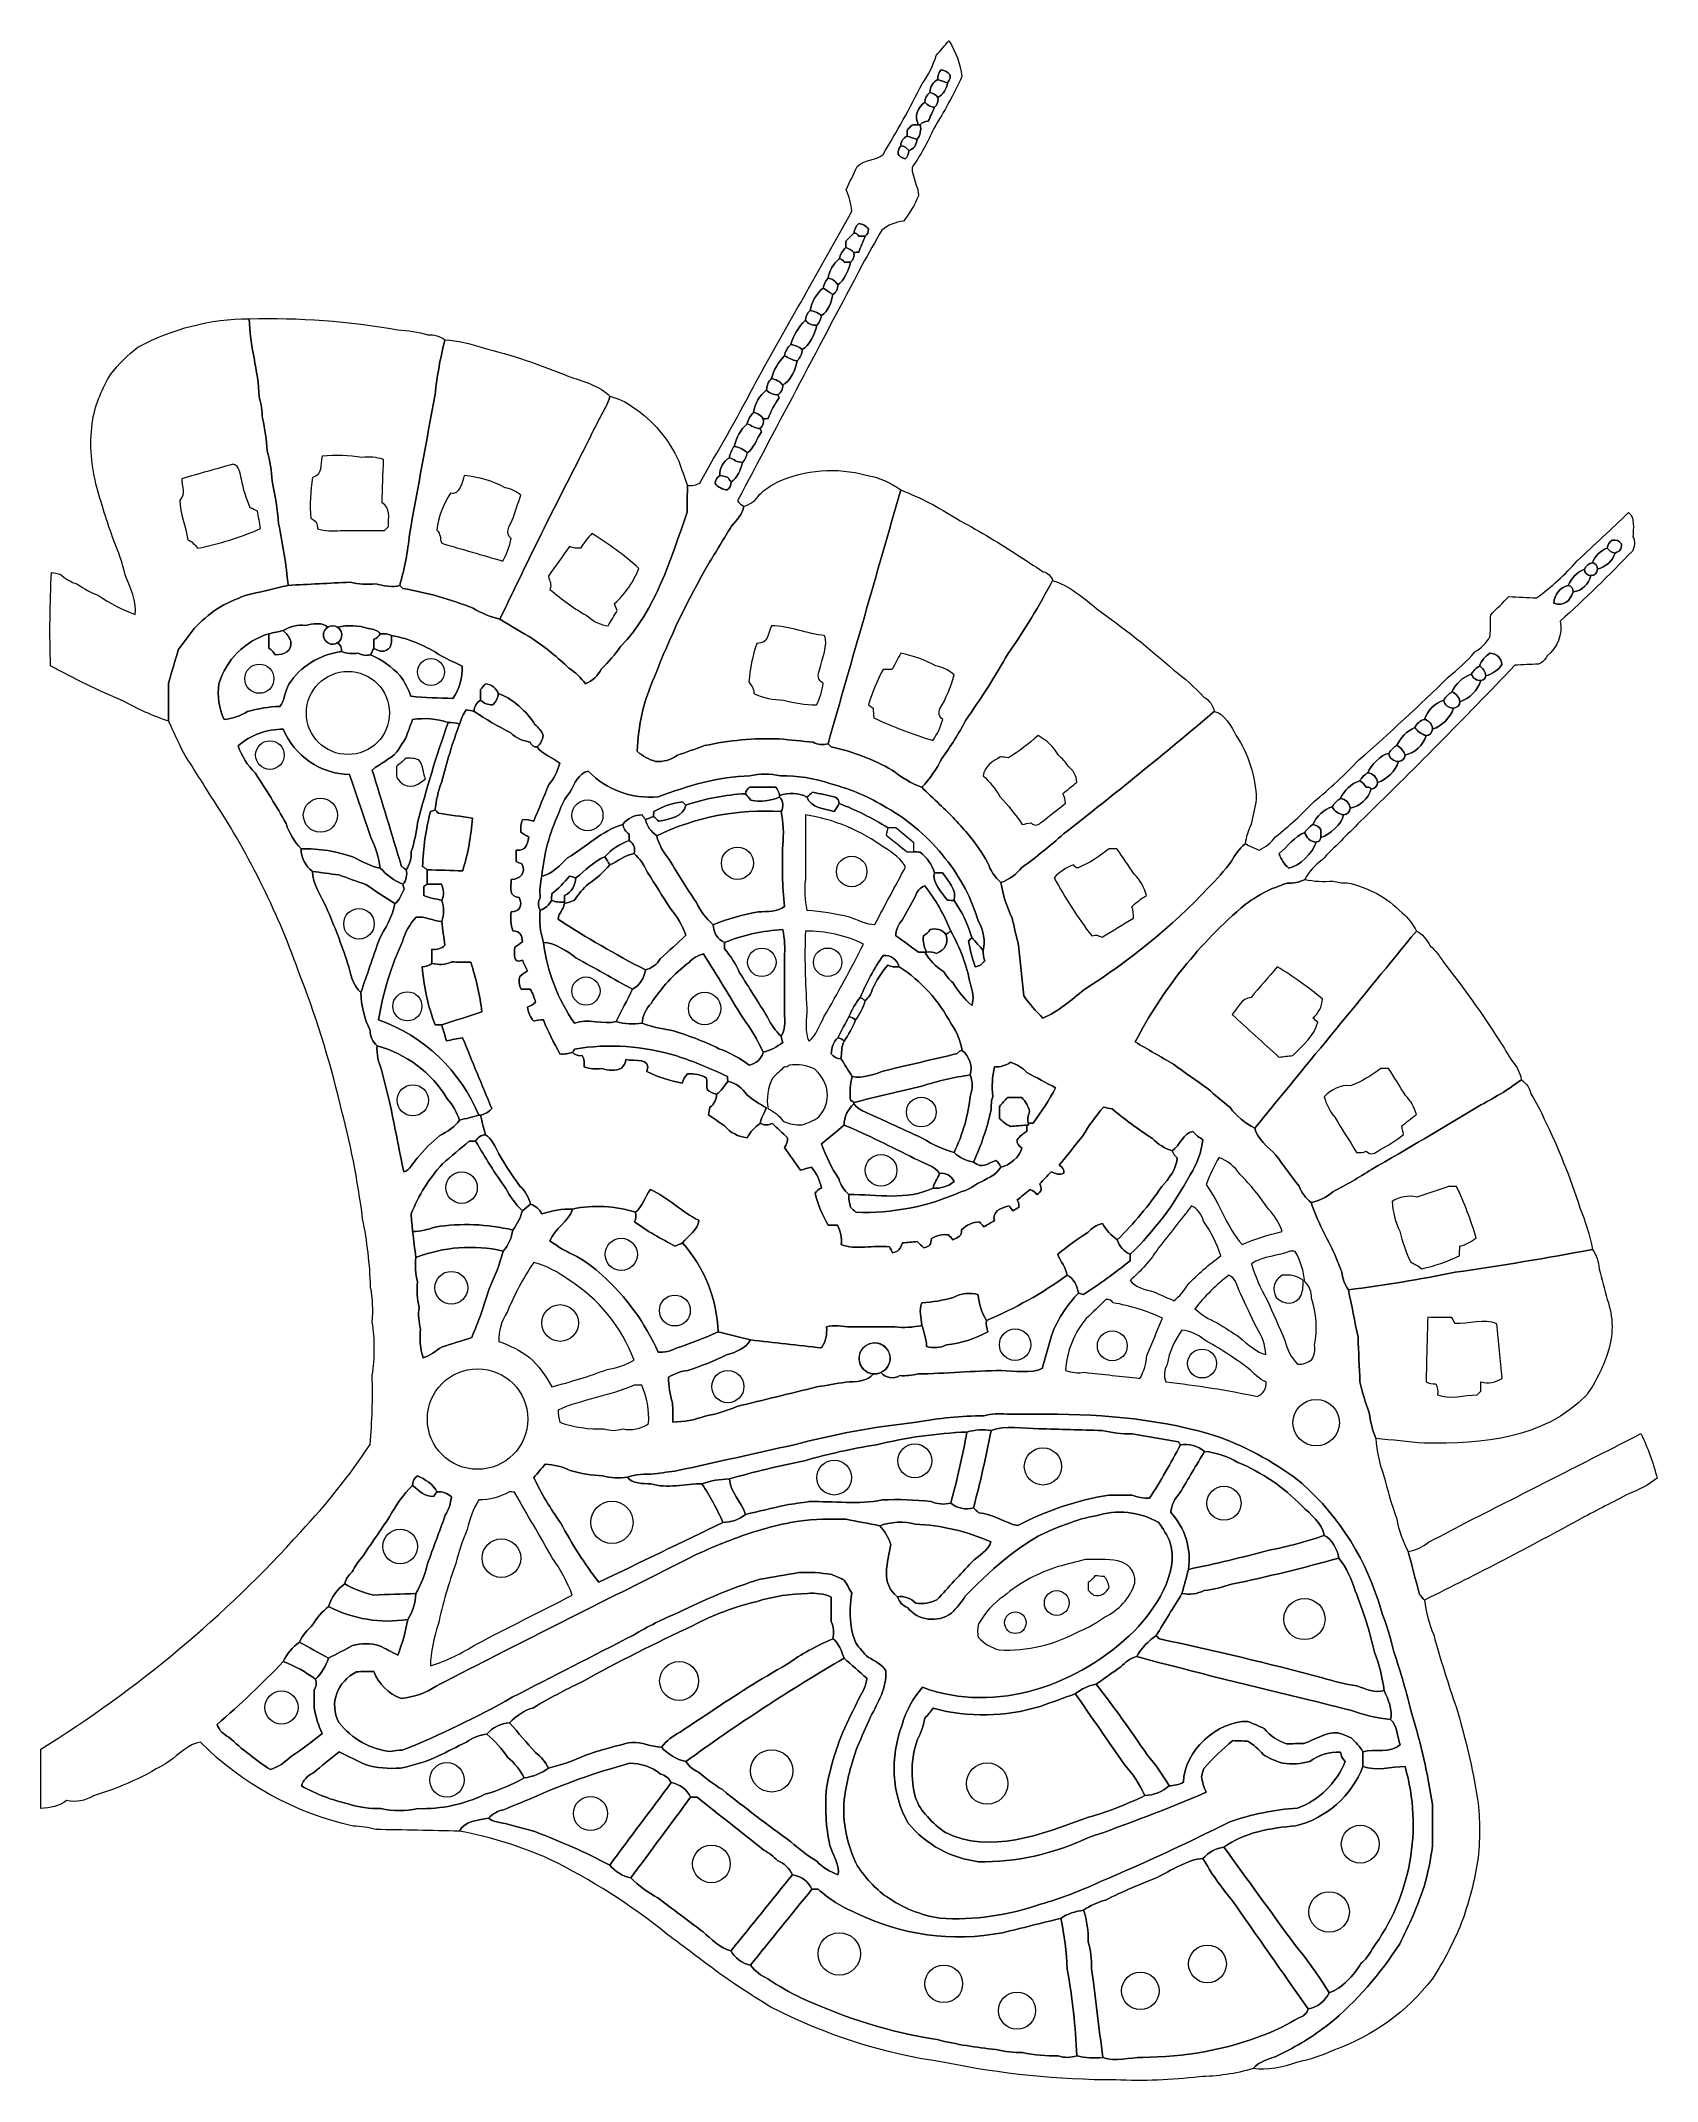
# Model space of a CAD drawing. Header units: inches. Extents: x 36.3 to 71.4, y 17.4 to 61.7.
import ezdxf

# ---------------------------------------------------------------- set-up
doc = ezdxf.new("R2010")
doc.units = ezdxf.units.IN
doc.header["$MEASUREMENT"] = 0
doc.layers.add('10_CLOSED_AREAS', color=7, linetype='Continuous', lineweight=18)
doc.layers.add('20_EXACT_CIRCLES', color=7, linetype='Continuous', lineweight=18)

msp = doc.modelspace()

# ---------------------------------------------------------------- linework, layer by layer
at = {"layer": '10_CLOSED_AREAS'}
msp.add_lwpolyline([(54.735, 44.604), (54.7, 44.442), (55.156, 44.078), (55.297, 44.078), (55.297, 44.278), (54.907, 44.604)], close=True, dxfattribs=at)
for points, knots in [([(61.125, 27.961), (61.172, 28.136), (61.219, 28.312), (61.266, 28.487), (61.334, 28.938), (61.192, 29.394), (60.88, 29.726), (60.899, 29.884), (60.969, 30.032), (61.079, 30.148), (61.258, 30.449), (61.438, 30.75), (61.617, 31.051), (61.469, 31.168), (61.278, 31.219), (61.09, 31.191), (60.886, 30.794), (60.662, 30.408), (60.421, 30.032), (60.29, 30.031), (60.161, 30.054), (60.038, 30.099), (59.871, 30.1), (59.703, 30.101), (59.536, 30.102), (58.845, 29.99), (58.177, 29.765), (57.558, 29.437), (57.274, 29.497), (57.01, 29.694), (56.715, 29.716), (56.676, 29.751), (56.636, 29.786), (56.596, 29.822), (56.425, 29.774), (56.241, 29.814), (56.104, 29.927), (55.961, 29.891), (55.81, 29.903), (55.674, 29.962), (55.321, 30.001), (54.966, 30.013), (54.611, 29.997), (54.104, 29.889), (53.557, 29.97), (53.028, 29.96), (52.856, 29.935), (52.684, 29.91), (52.512, 29.885), (52.223, 29.817), (51.934, 29.749), (51.645, 29.681), (51.505, 29.569), (51.332, 29.508), (51.153, 29.506), (50.254, 29.073), (49.355, 28.639), (48.456, 28.206), (48.146, 28.612), (47.87, 29.042), (47.631, 29.493), (47.406, 29.804), (47.209, 30.136), (47.045, 30.483), (47.128, 30.579), (47.211, 30.674), (47.294, 30.77), (47.482, 30.764), (47.667, 30.719), (47.837, 30.638), (48.065, 30.57), (48.3, 30.531), (48.538, 30.522), (48.715, 30.474), (48.9, 30.462), (49.082, 30.489), (49.232, 30.556), (49.48, 30.558), (49.657, 30.56), (49.829, 30.584), (50.001, 30.609), (50.173, 30.633), (51.016, 30.821), (51.859, 31.008), (52.702, 31.195), (53.574, 31.424), (54.462, 31.588), (55.358, 31.685), (55.841, 31.774), (56.33, 31.821), (56.821, 31.824), (56.984, 31.866), (57.154, 31.877), (57.321, 31.858), (57.611, 31.858), (57.902, 31.858), (58.192, 31.858), (59.458, 31.858), (60.737, 31.749), (61.938, 31.362), (62.588, 31.123), (63.195, 30.782), (63.738, 30.352), (64.559, 29.616), (65.154, 28.661), (65.451, 27.598), (65.564, 27.304), (65.656, 27.003), (65.729, 26.696), (65.878, 26.251), (66.009, 25.801), (66.12, 25.345), (66.316, 24.7), (66.465, 24.042), (66.567, 23.375), (66.567, 23.076), (66.567, 22.777), (66.567, 22.478), (66.528, 22.179), (66.467, 21.883), (66.385, 21.593), (66.241, 21.166), (66.064, 20.752), (65.855, 20.353), (65.437, 19.693), (64.918, 19.103), (64.318, 18.603), (63.977, 18.341), (63.61, 18.115), (63.222, 17.929), (63.039, 17.839), (62.794, 17.804), (62.67, 17.637), (62.974, 17.592), (63.322, 17.666), (63.616, 17.774), (63.901, 17.83), (64.177, 17.922), (64.439, 18.048), (65.279, 18.343), (66.016, 18.877), (66.558, 19.583), (66.827, 19.991), (67.051, 20.428), (67.226, 20.884), (67.369, 21.291), (67.476, 21.71), (67.548, 22.136), (67.603, 22.587), (67.603, 23.043), (67.548, 23.494), (67.436, 24.164), (67.282, 24.827), (67.087, 25.479), (66.906, 26.002), (66.741, 26.532), (66.594, 27.066), (66.49, 27.306), (66.423, 27.56), (66.392, 27.82), (66.357, 27.86), (66.322, 27.9), (66.287, 27.94), (66.205, 28.251), (66.123, 28.562), (66.041, 28.874), (65.921, 29.095), (65.836, 29.334), (65.79, 29.582), (65.679, 29.896), (65.585, 30.215), (65.506, 30.539), (65.409, 30.793), (65.353, 31.06), (65.339, 31.331), (65.267, 31.511), (65.218, 31.699), (65.195, 31.891), (65.11, 32.108), (65.042, 32.332), (64.992, 32.56), (64.978, 32.884), (64.964, 33.208), (64.95, 33.532), (64.881, 33.875), (64.812, 34.219), (64.742, 34.562), (64.662, 34.678), (64.612, 34.812), (64.597, 34.952), (64.549, 35.073), (64.501, 35.194), (64.453, 35.315), (64.278, 35.684), (64.051, 36.067), (63.934, 36.458), (63.815, 36.549), (63.722, 36.671), (63.668, 36.811), (63.5, 37.037), (63.332, 37.264), (63.165, 37.491), (63.019, 37.637), (62.737, 37.874), (62.706, 38.073), (62.498, 38.184), (62.315, 38.337), (62.17, 38.522), (62.007, 38.66), (61.844, 38.797), (61.682, 38.935), (61.435, 39.111), (61.189, 39.286), (60.943, 39.462), (60.664, 39.625), (60.386, 39.787), (60.107, 39.949), (60.703, 41.089), (61.514, 42.103), (62.496, 42.935), (62.668, 43.06), (62.85, 43.17), (63.041, 43.263), (63.163, 43.309), (63.286, 43.356), (63.408, 43.402), (63.542, 43.388), (63.676, 43.416), (63.794, 43.481), (63.884, 43.646), (64.009, 43.79), (64.161, 43.901), (64.438, 44.177), (64.714, 44.453), (64.99, 44.73), (66.134, 45.844), (67.257, 46.98), (68.359, 48.136), (68.529, 48.144), (68.699, 48.152), (68.869, 48.16), (68.953, 48.19), (69.021, 48.255), (69.056, 48.338), (69.287, 48.515), (69.398, 48.807), (69.342, 49.092), (69.884, 49.58), (70.407, 50.088), (70.909, 50.617), (70.967, 50.711), (70.972, 50.829), (70.923, 50.928), (70.922, 51.105), (70.975, 51.344), (70.827, 51.451), (70.456, 51.101), (70.085, 50.751), (69.713, 50.401), (69.446, 50.104), (69.15, 49.836), (68.829, 49.598), (68.628, 49.607), (68.427, 49.616), (68.226, 49.625), (68.095, 49.494), (67.963, 49.363), (67.832, 49.232), (67.829, 49.076), (67.826, 48.92), (67.823, 48.764), (67.745, 48.622), (67.629, 48.504), (67.489, 48.423), (67.313, 48.224), (67.12, 48.041), (66.911, 47.877), (66.282, 47.258), (65.635, 46.658), (64.97, 46.079), (64.664, 45.756), (64.338, 45.453), (63.994, 45.172), (63.733, 44.897), (63.454, 44.641), (63.157, 44.406), (63.065, 44.281), (62.943, 44.181), (62.802, 44.116), (62.7, 44.162), (62.597, 44.207), (62.495, 44.253), (62.373, 44.146), (62.273, 44.018), (62.199, 43.874), (62.049, 43.67), (61.883, 43.478), (61.702, 43.302), (60.895, 42.453), (59.986, 41.708), (58.996, 41.083), (58.736, 40.873), (58.416, 40.591), (58.106, 40.468), (57.951, 40.615), (57.811, 40.777), (57.69, 40.952), (57.651, 41.317), (57.612, 41.682), (57.574, 42.047), (57.527, 42.244), (57.481, 42.442), (57.435, 42.639), (57.319, 42.884), (57.238, 43.144), (57.193, 43.41), (57.06, 43.53), (56.96, 43.682), (56.903, 43.851), (56.785, 44.055), (56.651, 44.25), (56.502, 44.434), (56.304, 44.674), (56.09, 44.901), (55.86, 45.111), (55.731, 45.235), (55.601, 45.359), (55.472, 45.482), (55.265, 45.546), (55.006, 45.721), (54.831, 45.855), (54.417, 46.089), (53.971, 46.259), (53.506, 46.36), (53.483, 46.383), (53.459, 46.407), (53.436, 46.43), (53.329, 46.397), (53.214, 46.408), (53.116, 46.462), (52.869, 46.486), (52.622, 46.511), (52.375, 46.535), (51.83, 46.553), (51.285, 46.503), (50.753, 46.387), (50.552, 46.316), (50.351, 46.245), (50.15, 46.174), (50.018, 46.077), (49.855, 46.031), (49.692, 46.046), (49.543, 46.085), (49.406, 46.16), (49.292, 46.264), (49.308, 46.824), (49.436, 47.374), (49.668, 47.884), (49.993, 48.732), (50.385, 49.552), (50.841, 50.337), (51.007, 50.611), (51.174, 50.885), (51.34, 51.159), (51.449, 51.294), (51.584, 51.417), (51.61, 51.592), (51.554, 51.616), (51.505, 51.655), (51.469, 51.704), (52.372, 53.414), (53.275, 55.123), (54.178, 56.833), (54.319, 57.085), (54.461, 57.336), (54.603, 57.588), (54.738, 57.699), (54.903, 57.768), (55.078, 57.787), (55.211, 57.953), (55.319, 58.139), (55.399, 58.337), (55.397, 58.555), (55.262, 58.728), (55.262, 58.951), (55.446, 59.218), (55.604, 59.502), (55.733, 59.8), (55.959, 60.164), (56.163, 60.541), (56.346, 60.929), (56.309, 61.205), (56.212, 61.47), (56.062, 61.704), (55.971, 61.599), (55.88, 61.494), (55.788, 61.388), (55.721, 61.166), (55.616, 60.957), (55.479, 60.77), (55.217, 60.246), (54.934, 59.733), (54.631, 59.231), (54.465, 59.098), (54.225, 59.128), (54.072, 58.975), (53.991, 58.806), (53.91, 58.637), (53.829, 58.468), (53.895, 58.319), (53.936, 58.161), (53.953, 57.999), (53.256, 56.757), (52.559, 55.516), (51.862, 54.274), (51.574, 53.718), (51.27, 53.169), (50.951, 52.629), (50.855, 52.454), (50.759, 52.279), (50.662, 52.104), (50.579, 52.051), (50.478, 52.031), (50.381, 52.048), (50.38, 51.852), (50.379, 51.656), (50.378, 51.46), (50.013, 50.442), (49.705, 49.339), (48.931, 48.543), (48.81, 48.367), (48.671, 48.205), (48.515, 48.058), (48.439, 47.913), (48.318, 47.797), (48.169, 47.729), (48.07, 47.864), (47.948, 47.981), (47.809, 48.073), (47.566, 48.302), (47.306, 48.513), (47.031, 48.703), (46.79, 48.846), (46.549, 48.99), (46.308, 49.134), (46.104, 49.186), (45.907, 49.266), (45.725, 49.372), (45.235, 49.572), (44.724, 49.716), (44.202, 49.801), (44.178, 49.824), (44.154, 49.848), (44.131, 49.871), (43.991, 49.815), (43.757, 49.86), (43.612, 49.905), (43.425, 49.886), (43.236, 49.898), (43.053, 49.94), (42.604, 49.917), (42.156, 49.894), (41.708, 49.871), (41.397, 49.798), (41.087, 49.724), (40.776, 49.651), (40.565, 49.572), (40.361, 49.476), (40.166, 49.362), (39.986, 49.236), (39.819, 49.093), (39.666, 48.935), (39.551, 48.779), (39.435, 48.623), (39.32, 48.467), (39.251, 48.227), (39.181, 47.988), (39.111, 47.748), (39.111, 47.473), (39.11, 47.197), (39.109, 46.922), (39.218, 46.693), (39.326, 46.464), (39.435, 46.235), (39.634, 45.919), (39.833, 45.603), (40.032, 45.287), (40.814, 44.107), (41.45, 42.837), (41.926, 41.504), (42.297, 40.556), (42.602, 39.584), (42.837, 38.593), (43.058, 37.776), (43.222, 36.944), (43.327, 36.104), (43.425, 35.615), (43.483, 35.118), (43.5, 34.619), (43.546, 34.372), (43.558, 34.119), (43.536, 33.869), (43.596, 33.481), (43.595, 33.087), (43.534, 32.699), (43.55, 32.199), (43.534, 31.699), (43.487, 31.201), (43.042, 30.526), (42.539, 29.891), (41.982, 29.305), (40.334, 27.47), (38.433, 25.88), (36.336, 24.582), (36.336, 24.151), (36.337, 23.721), (36.337, 23.291), (36.536, 23.292), (36.731, 23.351), (36.897, 23.461), (37.099, 23.421), (37.307, 23.457), (37.483, 23.564), (38.066, 23.743), (38.623, 23.999), (39.139, 24.325), (39.314, 24.457), (39.588, 24.715), (39.801, 24.73), (40.712, 23.82), (41.864, 23.187), (43.121, 22.907), (43.287, 22.904), (43.451, 22.88), (43.611, 22.834), (44.217, 22.823), (44.823, 22.811), (45.43, 22.799), (45.508, 23.002), (45.867, 23.05), (46.062, 23.08), (46.148, 23.174), (46.262, 23.238), (46.387, 23.262), (46.587, 23.344), (46.787, 23.426), (46.987, 23.509), (47.678, 23.82), (48.394, 24.076), (49.126, 24.273), (49.369, 24.277), (49.606, 24.194), (49.794, 24.04), (49.897, 24.016), (49.983, 23.947), (50.03, 23.852), (50.214, 23.824), (50.372, 23.706), (50.451, 23.536), (50.498, 23.536), (50.545, 23.536), (50.591, 23.536), (51.075, 23.153), (51.559, 22.771), (52.043, 22.388), (52.154, 22.325), (52.255, 22.246), (52.344, 22.154), (52.486, 22.098), (52.6, 21.989), (52.663, 21.851), (52.849, 21.826), (53.009, 21.707), (53.085, 21.535), (53.131, 21.535), (53.178, 21.535), (53.225, 21.535), (53.458, 21.322), (53.727, 21.153), (54.019, 21.034), (55.011, 20.538), (56.139, 20.382), (57.228, 20.591), (57.649, 20.695), (58.071, 20.799), (58.492, 20.903), (58.639, 21.001), (58.808, 21.061), (58.984, 21.078), (59.131, 21.179), (59.294, 21.254), (59.465, 21.301), (59.831, 21.481), (60.204, 21.644), (60.584, 21.79), (60.876, 21.936), (61.254, 22.189), (61.582, 22.202), (61.698, 22.338), (61.861, 22.426), (62.038, 22.448), (62.478, 22.774), (63.064, 22.871), (63.597, 22.912), (64.264, 23.081), (64.808, 23.562), (65.058, 24.203), (65.058, 24.309), (65.058, 24.414), (65.058, 24.52), (64.989, 24.634), (64.902, 24.737), (64.801, 24.825), (64.708, 24.863), (64.614, 24.9), (64.521, 24.938), (64.22, 24.945), (64.047, 24.797), (63.776, 24.704), (63.648, 24.702), (63.52, 24.699), (63.393, 24.696), (63.203, 24.759), (63.036, 24.875), (62.911, 25.03), (62.793, 25.081), (62.676, 25.132), (62.558, 25.184), (61.898, 25.202), (61.161, 24.531), (61.161, 23.86), (61.062, 23.81), (60.954, 23.784), (60.845, 23.782), (60.699, 23.653), (60.513, 23.578), (60.318, 23.571), (59.9, 23.366), (59.463, 23.2), (59.014, 23.075), (58.078, 22.73), (56.943, 22.285), (55.986, 22.771), (55.841, 22.867), (55.71, 22.982), (55.597, 23.113), (55.48, 23.23), (55.391, 23.372), (55.338, 23.529), (55.227, 23.939), (55.239, 24.372), (55.374, 24.775), (55.451, 24.926), (55.508, 25.086), (55.542, 25.253), (55.602, 25.324), (55.662, 25.396), (55.721, 25.468), (56.483, 25.263), (57.288, 25.277), (58.042, 25.509), (58.298, 25.6), (58.553, 25.692), (58.808, 25.784), (58.941, 25.889), (59.098, 25.961), (59.264, 25.994), (59.442, 26.119), (59.619, 26.244), (59.797, 26.37), (59.894, 26.463), (60.012, 26.57), (60.142, 26.591), (60.246, 26.774), (60.39, 26.93), (60.564, 27.048), (60.751, 27.352), (60.938, 27.656), (61.125, 27.961)], [0, 0, 0, 0, 0.004425, 0.004425, 0.004425, 0.00885, 0.00885, 0.00885, 0.013274, 0.013274, 0.013274, 0.017699, 0.017699, 0.017699, 0.022124, 0.022124, 0.022124, 0.026549, 0.026549, 0.026549, 0.030973, 0.030973, 0.030973, 0.035398, 0.035398, 0.035398, 0.039823, 0.039823, 0.039823, 0.044248, 0.044248, 0.044248, 0.048673, 0.048673, 0.048673, 0.053097, 0.053097, 0.053097, 0.057522, 0.057522, 0.057522, 0.061947, 0.061947, 0.061947, 0.066372, 0.066372, 0.066372, 0.070796, 0.070796, 0.070796, 0.075221, 0.075221, 0.075221, 0.079646, 0.079646, 0.079646, 0.084071, 0.084071, 0.084071, 0.088496, 0.088496, 0.088496, 0.09292, 0.09292, 0.09292, 0.097345, 0.097345, 0.097345, 0.10177, 0.10177, 0.10177, 0.106195, 0.106195, 0.106195, 0.110619, 0.110619, 0.110619, 0.115044, 0.115044, 0.115044, 0.119469, 0.119469, 0.119469, 0.123894, 0.123894, 0.123894, 0.128319, 0.128319, 0.128319, 0.132743, 0.132743, 0.132743, 0.137168, 0.137168, 0.137168, 0.141593, 0.141593, 0.141593, 0.146018, 0.146018, 0.146018, 0.150442, 0.150442, 0.150442, 0.154867, 0.154867, 0.154867, 0.159292, 0.159292, 0.159292, 0.163717, 0.163717, 0.163717, 0.168142, 0.168142, 0.168142, 0.172566, 0.172566, 0.172566, 0.176991, 0.176991, 0.176991, 0.181416, 0.181416, 0.181416, 0.185841, 0.185841, 0.185841, 0.190265, 0.190265, 0.190265, 0.19469, 0.19469, 0.19469, 0.199115, 0.199115, 0.199115, 0.20354, 0.20354, 0.20354, 0.207965, 0.207965, 0.207965, 0.212389, 0.212389, 0.212389, 0.216814, 0.216814, 0.216814, 0.221239, 0.221239, 0.221239, 0.225664, 0.225664, 0.225664, 0.230088, 0.230088, 0.230088, 0.234513, 0.234513, 0.234513, 0.238938, 0.238938, 0.238938, 0.243363, 0.243363, 0.243363, 0.247788, 0.247788, 0.247788, 0.252212, 0.252212, 0.252212, 0.256637, 0.256637, 0.256637, 0.261062, 0.261062, 0.261062, 0.265487, 0.265487, 0.265487, 0.269912, 0.269912, 0.269912, 0.274336, 0.274336, 0.274336, 0.278761, 0.278761, 0.278761, 0.283186, 0.283186, 0.283186, 0.287611, 0.287611, 0.287611, 0.292035, 0.292035, 0.292035, 0.29646, 0.29646, 0.29646, 0.300885, 0.300885, 0.300885, 0.30531, 0.30531, 0.30531, 0.309735, 0.309735, 0.309735, 0.314159, 0.314159, 0.314159, 0.318584, 0.318584, 0.318584, 0.323009, 0.323009, 0.323009, 0.327434, 0.327434, 0.327434, 0.331858, 0.331858, 0.331858, 0.336283, 0.336283, 0.336283, 0.340708, 0.340708, 0.340708, 0.345133, 0.345133, 0.345133, 0.349558, 0.349558, 0.349558, 0.353982, 0.353982, 0.353982, 0.358407, 0.358407, 0.358407, 0.362832, 0.362832, 0.362832, 0.367257, 0.367257, 0.367257, 0.371681, 0.371681, 0.371681, 0.376106, 0.376106, 0.376106, 0.380531, 0.380531, 0.380531, 0.384956, 0.384956, 0.384956, 0.389381, 0.389381, 0.389381, 0.393805, 0.393805, 0.393805, 0.39823, 0.39823, 0.39823, 0.402655, 0.402655, 0.402655, 0.40708, 0.40708, 0.40708, 0.411504, 0.411504, 0.411504, 0.415929, 0.415929, 0.415929, 0.420354, 0.420354, 0.420354, 0.424779, 0.424779, 0.424779, 0.429204, 0.429204, 0.429204, 0.433628, 0.433628, 0.433628, 0.438053, 0.438053, 0.438053, 0.442478, 0.442478, 0.442478, 0.446903, 0.446903, 0.446903, 0.451327, 0.451327, 0.451327, 0.455752, 0.455752, 0.455752, 0.460177, 0.460177, 0.460177, 0.464602, 0.464602, 0.464602, 0.469027, 0.469027, 0.469027, 0.473451, 0.473451, 0.473451, 0.477876, 0.477876, 0.477876, 0.482301, 0.482301, 0.482301, 0.486726, 0.486726, 0.486726, 0.49115, 0.49115, 0.49115, 0.495575, 0.495575, 0.495575, 0.5, 0.5, 0.5, 0.504425, 0.504425, 0.504425, 0.50885, 0.50885, 0.50885, 0.513274, 0.513274, 0.513274, 0.517699, 0.517699, 0.517699, 0.522124, 0.522124, 0.522124, 0.526549, 0.526549, 0.526549, 0.530973, 0.530973, 0.530973, 0.535398, 0.535398, 0.535398, 0.539823, 0.539823, 0.539823, 0.544248, 0.544248, 0.544248, 0.548673, 0.548673, 0.548673, 0.553097, 0.553097, 0.553097, 0.557522, 0.557522, 0.557522, 0.561947, 0.561947, 0.561947, 0.566372, 0.566372, 0.566372, 0.570796, 0.570796, 0.570796, 0.575221, 0.575221, 0.575221, 0.579646, 0.579646, 0.579646, 0.584071, 0.584071, 0.584071, 0.588496, 0.588496, 0.588496, 0.59292, 0.59292, 0.59292, 0.597345, 0.597345, 0.597345, 0.60177, 0.60177, 0.60177, 0.606195, 0.606195, 0.606195, 0.610619, 0.610619, 0.610619, 0.615044, 0.615044, 0.615044, 0.619469, 0.619469, 0.619469, 0.623894, 0.623894, 0.623894, 0.628319, 0.628319, 0.628319, 0.632743, 0.632743, 0.632743, 0.637168, 0.637168, 0.637168, 0.641593, 0.641593, 0.641593, 0.646018, 0.646018, 0.646018, 0.650442, 0.650442, 0.650442, 0.654867, 0.654867, 0.654867, 0.659292, 0.659292, 0.659292, 0.663717, 0.663717, 0.663717, 0.668142, 0.668142, 0.668142, 0.672566, 0.672566, 0.672566, 0.676991, 0.676991, 0.676991, 0.681416, 0.681416, 0.681416, 0.685841, 0.685841, 0.685841, 0.690265, 0.690265, 0.690265, 0.69469, 0.69469, 0.69469, 0.699115, 0.699115, 0.699115, 0.70354, 0.70354, 0.70354, 0.707965, 0.707965, 0.707965, 0.712389, 0.712389, 0.712389, 0.716814, 0.716814, 0.716814, 0.721239, 0.721239, 0.721239, 0.725664, 0.725664, 0.725664, 0.730088, 0.730088, 0.730088, 0.734513, 0.734513, 0.734513, 0.738938, 0.738938, 0.738938, 0.743363, 0.743363, 0.743363, 0.747788, 0.747788, 0.747788, 0.752212, 0.752212, 0.752212, 0.756637, 0.756637, 0.756637, 0.761062, 0.761062, 0.761062, 0.765487, 0.765487, 0.765487, 0.769912, 0.769912, 0.769912, 0.774336, 0.774336, 0.774336, 0.778761, 0.778761, 0.778761, 0.783186, 0.783186, 0.783186, 0.787611, 0.787611, 0.787611, 0.792035, 0.792035, 0.792035, 0.79646, 0.79646, 0.79646, 0.800885, 0.800885, 0.800885, 0.80531, 0.80531, 0.80531, 0.809735, 0.809735, 0.809735, 0.814159, 0.814159, 0.814159, 0.818584, 0.818584, 0.818584, 0.823009, 0.823009, 0.823009, 0.827434, 0.827434, 0.827434, 0.831858, 0.831858, 0.831858, 0.836283, 0.836283, 0.836283, 0.840708, 0.840708, 0.840708, 0.845133, 0.845133, 0.845133, 0.849558, 0.849558, 0.849558, 0.853982, 0.853982, 0.853982, 0.858407, 0.858407, 0.858407, 0.862832, 0.862832, 0.862832, 0.867257, 0.867257, 0.867257, 0.871681, 0.871681, 0.871681, 0.876106, 0.876106, 0.876106, 0.880531, 0.880531, 0.880531, 0.884956, 0.884956, 0.884956, 0.889381, 0.889381, 0.889381, 0.893805, 0.893805, 0.893805, 0.89823, 0.89823, 0.89823, 0.902655, 0.902655, 0.902655, 0.90708, 0.90708, 0.90708, 0.911504, 0.911504, 0.911504, 0.915929, 0.915929, 0.915929, 0.920354, 0.920354, 0.920354, 0.924779, 0.924779, 0.924779, 0.929204, 0.929204, 0.929204, 0.933628, 0.933628, 0.933628, 0.938053, 0.938053, 0.938053, 0.942478, 0.942478, 0.942478, 0.946903, 0.946903, 0.946903, 0.951327, 0.951327, 0.951327, 0.955752, 0.955752, 0.955752, 0.960177, 0.960177, 0.960177, 0.964602, 0.964602, 0.964602, 0.969027, 0.969027, 0.969027, 0.973451, 0.973451, 0.973451, 0.977876, 0.977876, 0.977876, 0.982301, 0.982301, 0.982301, 0.986726, 0.986726, 0.986726, 0.99115, 0.99115, 0.99115, 0.995575, 0.995575, 0.995575, 1, 1, 1, 1]), ([(55.542, 60.37), (55.544, 60.453), (55.582, 60.53), (55.648, 60.581), (55.65, 60.7), (55.717, 60.808), (55.823, 60.862), (55.812, 60.939), (55.838, 61.017), (55.894, 61.072), (56.069, 61.046), (56.152, 60.943), (56.034, 60.791), (56.018, 60.658), (55.94, 60.541), (55.823, 60.475), (55.84, 60.398), (55.813, 60.317), (55.753, 60.265), (55.706, 60.162), (55.659, 60.059), (55.613, 59.956), (55.545, 59.958), (55.481, 59.93), (55.437, 59.878), (55.468, 59.768), (55.441, 59.65), (55.367, 59.562), (55.368, 59.451), (55.297, 59.351), (55.191, 59.317), (55.196, 59.248), (55.165, 59.182), (55.109, 59.141), (54.938, 59.178), (54.917, 59.283), (55.016, 59.422), (55.014, 59.515), (55.07, 59.599), (55.156, 59.633), (55.158, 59.679), (55.159, 59.726), (55.16, 59.773), (55.194, 59.807), (55.228, 59.841), (55.262, 59.874), (55.308, 59.876), (55.355, 59.877), (55.402, 59.878), (55.311, 60.064), (55.373, 60.244), (55.542, 60.37)], [0, 0, 0, 0, 0.058824, 0.058824, 0.058824, 0.117647, 0.117647, 0.117647, 0.176471, 0.176471, 0.176471, 0.235294, 0.235294, 0.235294, 0.294118, 0.294118, 0.294118, 0.352941, 0.352941, 0.352941, 0.411765, 0.411765, 0.411765, 0.470588, 0.470588, 0.470588, 0.529412, 0.529412, 0.529412, 0.588235, 0.588235, 0.588235, 0.647059, 0.647059, 0.647059, 0.705882, 0.705882, 0.705882, 0.764706, 0.764706, 0.764706, 0.823529, 0.823529, 0.823529, 0.882353, 0.882353, 0.882353, 0.941176, 0.941176, 0.941176, 1, 1, 1, 1]), ([(55.823, 60.862), (55.717, 60.808), (55.65, 60.7), (55.648, 60.581), (55.718, 60.569), (55.78, 60.531), (55.823, 60.475), (55.94, 60.541), (56.018, 60.658), (56.034, 60.791), (55.964, 60.815), (55.894, 60.838), (55.823, 60.862)], [0, 0, 0, 0, 0.25, 0.25, 0.25, 0.5, 0.5, 0.5, 0.75, 0.75, 0.75, 1, 1, 1, 1]), ([(55.894, 61.072), (55.838, 61.017), (55.812, 60.939), (55.823, 60.862), (55.894, 60.838), (55.964, 60.815), (56.034, 60.791), (56.152, 60.943), (56.069, 61.046), (55.894, 61.072)], [0, 0, 0, 0, 0.333333, 0.333333, 0.333333, 0.666667, 0.666667, 0.666667, 1, 1, 1, 1]), ([(55.542, 60.37), (55.373, 60.244), (55.311, 60.064), (55.402, 59.878), (55.414, 59.878), (55.425, 59.878), (55.437, 59.878), (55.481, 59.93), (55.545, 59.958), (55.613, 59.956), (55.659, 60.059), (55.706, 60.162), (55.753, 60.265), (55.67, 60.266), (55.593, 60.305), (55.542, 60.37)], [0, 0, 0, 0, 0.2, 0.2, 0.2, 0.4, 0.4, 0.4, 0.6, 0.6, 0.6, 0.8, 0.8, 0.8, 1, 1, 1, 1]), ([(55.648, 60.581), (55.582, 60.53), (55.544, 60.453), (55.542, 60.37), (55.593, 60.305), (55.67, 60.266), (55.753, 60.265), (55.813, 60.317), (55.84, 60.398), (55.823, 60.475), (55.78, 60.531), (55.718, 60.569), (55.648, 60.581)], [0, 0, 0, 0, 0.25, 0.25, 0.25, 0.5, 0.5, 0.5, 0.75, 0.75, 0.75, 1, 1, 1, 1]), ([(55.367, 59.562), (55.441, 59.65), (55.468, 59.768), (55.437, 59.878), (55.425, 59.878), (55.414, 59.878), (55.402, 59.878), (55.355, 59.877), (55.308, 59.876), (55.262, 59.874), (55.228, 59.841), (55.194, 59.807), (55.16, 59.773), (55.159, 59.726), (55.158, 59.679), (55.156, 59.633), (55.226, 59.609), (55.297, 59.586), (55.367, 59.562)], [0, 0, 0, 0, 0.166667, 0.166667, 0.166667, 0.333333, 0.333333, 0.333333, 0.5, 0.5, 0.5, 0.666667, 0.666667, 0.666667, 0.833333, 0.833333, 0.833333, 1, 1, 1, 1]), ([(55.191, 59.317), (55.155, 59.38), (55.089, 59.42), (55.016, 59.422), (54.917, 59.283), (54.938, 59.178), (55.109, 59.141), (55.165, 59.182), (55.196, 59.248), (55.191, 59.317)], [0, 0, 0, 0, 0.333333, 0.333333, 0.333333, 0.666667, 0.666667, 0.666667, 1, 1, 1, 1]), ([(55.016, 59.422), (55.089, 59.42), (55.155, 59.38), (55.191, 59.317), (55.297, 59.351), (55.368, 59.451), (55.367, 59.562), (55.297, 59.586), (55.226, 59.609), (55.156, 59.633), (55.07, 59.599), (55.014, 59.515), (55.016, 59.422)], [0, 0, 0, 0, 0.25, 0.25, 0.25, 0.5, 0.5, 0.5, 0.75, 0.75, 0.75, 1, 1, 1, 1]), ([(51.68, 52.75), (51.67, 52.67), (51.633, 52.596), (51.575, 52.54), (51.552, 52.393), (51.451, 52.19), (51.329, 52.118), (51.334, 52.049), (51.302, 51.983), (51.246, 51.943), (51.143, 51.953), (51.049, 52.003), (50.984, 52.083), (50.989, 52.154), (51.026, 52.218), (51.083, 52.259), (51.079, 52.416), (51.159, 52.564), (51.294, 52.645), (51.306, 52.735), (51.343, 52.82), (51.399, 52.891), (51.439, 53.08), (51.538, 53.252), (51.68, 53.383), (51.7, 53.477), (51.749, 53.563), (51.82, 53.628), (51.846, 53.823), (51.947, 53.999), (52.101, 54.12), (52.105, 54.212), (52.142, 54.3), (52.207, 54.366), (52.259, 54.55), (52.356, 54.718), (52.488, 54.857), (52.507, 54.952), (52.556, 55.038), (52.628, 55.103), (52.684, 55.304), (52.793, 55.486), (52.944, 55.63), (52.945, 55.712), (52.984, 55.79), (53.049, 55.84), (53.08, 56.033), (53.18, 56.208), (53.33, 56.332), (53.344, 56.411), (53.381, 56.484), (53.436, 56.543), (53.461, 56.709), (53.549, 56.86), (53.681, 56.964), (53.701, 57.059), (53.75, 57.145), (53.822, 57.21), (53.823, 57.257), (53.825, 57.303), (53.826, 57.35), (53.883, 57.409), (53.94, 57.467), (53.997, 57.526), (54.011, 57.604), (54.047, 57.676), (54.103, 57.732), (54.187, 57.725), (54.264, 57.681), (54.313, 57.612), (54.318, 57.551), (54.292, 57.492), (54.243, 57.456), (54.196, 57.341), (54.15, 57.227), (54.103, 57.113), (54.068, 57.11), (54.033, 57.107), (53.997, 57.104), (54.014, 57.027), (53.987, 56.946), (53.927, 56.894), (53.903, 56.739), (53.776, 56.478), (53.646, 56.402), (53.655, 56.317), (53.614, 56.235), (53.541, 56.192), (53.518, 56.037), (53.426, 55.81), (53.295, 55.735), (53.285, 55.655), (53.248, 55.581), (53.19, 55.524), (53.166, 55.367), (53.022, 55.053), (52.874, 54.998), (52.873, 54.905), (52.835, 54.816), (52.769, 54.752), (52.744, 54.589), (52.606, 54.282), (52.452, 54.225), (52.461, 54.14), (52.42, 54.058), (52.347, 54.015), (52.356, 53.991), (52.365, 53.968), (52.373, 53.944), (52.276, 53.806), (52.196, 53.655), (52.136, 53.497), (52.101, 53.494), (52.066, 53.491), (52.031, 53.488), (52.048, 53.41), (52.021, 53.329), (51.961, 53.277), (51.97, 53.254), (51.979, 53.23), (51.988, 53.207), (51.895, 53.068), (51.816, 52.829), (51.68, 52.75)], [0, 0, 0, 0, 0.02439, 0.02439, 0.02439, 0.04878, 0.04878, 0.04878, 0.073171, 0.073171, 0.073171, 0.097561, 0.097561, 0.097561, 0.121951, 0.121951, 0.121951, 0.146341, 0.146341, 0.146341, 0.170732, 0.170732, 0.170732, 0.195122, 0.195122, 0.195122, 0.219512, 0.219512, 0.219512, 0.243902, 0.243902, 0.243902, 0.268293, 0.268293, 0.268293, 0.292683, 0.292683, 0.292683, 0.317073, 0.317073, 0.317073, 0.341463, 0.341463, 0.341463, 0.365854, 0.365854, 0.365854, 0.390244, 0.390244, 0.390244, 0.414634, 0.414634, 0.414634, 0.439024, 0.439024, 0.439024, 0.463415, 0.463415, 0.463415, 0.487805, 0.487805, 0.487805, 0.512195, 0.512195, 0.512195, 0.536585, 0.536585, 0.536585, 0.560976, 0.560976, 0.560976, 0.585366, 0.585366, 0.585366, 0.609756, 0.609756, 0.609756, 0.634146, 0.634146, 0.634146, 0.658537, 0.658537, 0.658537, 0.682927, 0.682927, 0.682927, 0.707317, 0.707317, 0.707317, 0.731707, 0.731707, 0.731707, 0.756098, 0.756098, 0.756098, 0.780488, 0.780488, 0.780488, 0.804878, 0.804878, 0.804878, 0.829268, 0.829268, 0.829268, 0.853659, 0.853659, 0.853659, 0.878049, 0.878049, 0.878049, 0.902439, 0.902439, 0.902439, 0.926829, 0.926829, 0.926829, 0.95122, 0.95122, 0.95122, 0.97561, 0.97561, 0.97561, 1, 1, 1, 1]), ([(54.103, 57.459), (54.15, 57.458), (54.196, 57.457), (54.243, 57.456), (54.292, 57.492), (54.318, 57.551), (54.313, 57.612), (54.264, 57.681), (54.187, 57.725), (54.103, 57.732), (54.047, 57.676), (54.011, 57.604), (53.997, 57.526), (54.044, 57.529), (54.087, 57.502), (54.103, 57.459)], [0, 0, 0, 0, 0.2, 0.2, 0.2, 0.4, 0.4, 0.4, 0.6, 0.6, 0.6, 0.8, 0.8, 0.8, 1, 1, 1, 1]), ([(53.787, 56.897), (53.834, 56.896), (53.88, 56.895), (53.927, 56.894), (53.987, 56.946), (54.014, 57.027), (53.997, 57.104), (53.949, 57.154), (53.888, 57.19), (53.822, 57.21), (53.75, 57.145), (53.701, 57.059), (53.681, 56.964), (53.728, 56.968), (53.771, 56.94), (53.787, 56.897)], [0, 0, 0, 0, 0.2, 0.2, 0.2, 0.4, 0.4, 0.4, 0.6, 0.6, 0.6, 0.8, 0.8, 0.8, 1, 1, 1, 1]), ([(53.822, 57.21), (53.888, 57.19), (53.949, 57.154), (53.997, 57.104), (54.033, 57.107), (54.068, 57.11), (54.103, 57.113), (54.15, 57.227), (54.196, 57.341), (54.243, 57.456), (54.196, 57.457), (54.15, 57.458), (54.103, 57.459), (54.087, 57.502), (54.044, 57.529), (53.997, 57.526), (53.94, 57.467), (53.883, 57.409), (53.826, 57.35), (53.825, 57.303), (53.823, 57.257), (53.822, 57.21)], [0, 0, 0, 0, 0.142857, 0.142857, 0.142857, 0.285714, 0.285714, 0.285714, 0.428571, 0.428571, 0.428571, 0.571429, 0.571429, 0.571429, 0.714286, 0.714286, 0.714286, 0.857143, 0.857143, 0.857143, 1, 1, 1, 1]), ([(53.646, 56.402), (53.776, 56.478), (53.903, 56.739), (53.927, 56.894), (53.88, 56.895), (53.834, 56.896), (53.787, 56.897), (53.771, 56.94), (53.728, 56.968), (53.681, 56.964), (53.549, 56.86), (53.461, 56.709), (53.436, 56.543), (53.525, 56.535), (53.605, 56.482), (53.646, 56.402)], [0, 0, 0, 0, 0.2, 0.2, 0.2, 0.4, 0.4, 0.4, 0.6, 0.6, 0.6, 0.8, 0.8, 0.8, 1, 1, 1, 1]), ([(53.049, 55.84), (53.139, 55.828), (53.224, 55.792), (53.295, 55.735), (53.426, 55.81), (53.518, 56.037), (53.541, 56.192), (53.471, 56.238), (53.401, 56.285), (53.33, 56.332), (53.18, 56.208), (53.08, 56.033), (53.049, 55.84)], [0, 0, 0, 0, 0.25, 0.25, 0.25, 0.5, 0.5, 0.5, 0.75, 0.75, 0.75, 1, 1, 1, 1]), ([(53.646, 56.402), (53.605, 56.482), (53.525, 56.535), (53.436, 56.543), (53.381, 56.484), (53.344, 56.411), (53.33, 56.332), (53.401, 56.285), (53.471, 56.238), (53.541, 56.192), (53.614, 56.235), (53.655, 56.317), (53.646, 56.402)], [0, 0, 0, 0, 0.25, 0.25, 0.25, 0.5, 0.5, 0.5, 0.75, 0.75, 0.75, 1, 1, 1, 1]), ([(41.077, 53.965), (41.069, 54.535), (40.865, 55.088), (40.865, 55.665), (40.005, 55.665), (39.206, 55.445), (38.445, 55.05), (38.223, 54.88), (38.025, 54.681), (37.856, 54.459), (37.666, 54.158), (37.532, 53.825), (37.462, 53.476), (37.393, 53.01), (37.418, 52.535), (37.534, 52.079), (37.645, 51.66), (37.775, 51.246), (37.924, 50.839), (38.026, 50.6), (38.108, 50.353), (38.17, 50.101), (38.251, 49.866), (38.449, 49.474), (38.382, 49.239), (38.101, 49.343), (37.833, 49.481), (37.585, 49.651), (37.426, 49.717), (37.273, 49.8), (37.129, 49.897), (36.99, 49.941), (36.863, 50.015), (36.757, 50.115), (36.694, 50.127), (36.632, 50.14), (36.569, 50.152), (36.532, 49.477), (36.524, 48.8), (36.546, 48.124), (37.055, 47.84), (37.58, 47.587), (38.118, 47.364), (38.433, 47.184), (38.765, 47.035), (39.109, 46.922), (39.11, 47.197), (39.111, 47.473), (39.111, 47.748), (39.181, 47.988), (39.251, 48.227), (39.32, 48.467), (39.435, 48.623), (39.551, 48.779), (39.666, 48.935), (39.819, 49.093), (39.986, 49.236), (40.166, 49.362), (40.361, 49.476), (40.565, 49.572), (40.776, 49.651), (41.087, 49.724), (41.397, 49.798), (41.708, 49.871), (41.664, 50.321), (41.595, 50.768), (41.5, 51.21), (41.477, 51.522), (41.43, 51.832), (41.358, 52.137), (41.348, 52.358), (41.313, 52.578), (41.254, 52.792), (41.243, 53.032), (41.208, 53.269), (41.148, 53.501), (41.147, 53.658), (41.123, 53.814), (41.077, 53.965)], [0, 0, 0, 0, 0.038462, 0.038462, 0.038462, 0.076923, 0.076923, 0.076923, 0.115385, 0.115385, 0.115385, 0.153846, 0.153846, 0.153846, 0.192308, 0.192308, 0.192308, 0.230769, 0.230769, 0.230769, 0.269231, 0.269231, 0.269231, 0.307692, 0.307692, 0.307692, 0.346154, 0.346154, 0.346154, 0.384615, 0.384615, 0.384615, 0.423077, 0.423077, 0.423077, 0.461538, 0.461538, 0.461538, 0.5, 0.5, 0.5, 0.538462, 0.538462, 0.538462, 0.576923, 0.576923, 0.576923, 0.615385, 0.615385, 0.615385, 0.653846, 0.653846, 0.653846, 0.692308, 0.692308, 0.692308, 0.730769, 0.730769, 0.730769, 0.769231, 0.769231, 0.769231, 0.807692, 0.807692, 0.807692, 0.846154, 0.846154, 0.846154, 0.884615, 0.884615, 0.884615, 0.923077, 0.923077, 0.923077, 0.961538, 0.961538, 0.961538, 1, 1, 1, 1]), ([(40.865, 55.665), (40.865, 55.088), (41.069, 54.535), (41.077, 53.965), (41.123, 53.814), (41.147, 53.658), (41.148, 53.501), (41.208, 53.269), (41.243, 53.032), (41.254, 52.792), (41.313, 52.578), (41.348, 52.358), (41.358, 52.137), (41.43, 51.832), (41.477, 51.522), (41.5, 51.21), (41.595, 50.768), (41.664, 50.321), (41.708, 49.871), (42.156, 49.894), (42.604, 49.917), (43.053, 49.94), (43.236, 49.898), (43.425, 49.886), (43.612, 49.905), (43.757, 49.86), (43.991, 49.815), (44.131, 49.871), (44.238, 50.232), (44.309, 50.603), (44.343, 50.979), (44.529, 51.992), (44.714, 53.005), (44.9, 54.018), (44.943, 54.419), (45.015, 54.817), (45.114, 55.208), (45.006, 55.286), (44.875, 55.324), (44.742, 55.316), (44.53, 55.376), (44.311, 55.413), (44.09, 55.424), (43.026, 55.613), (41.946, 55.693), (40.865, 55.665)], [0, 0, 0, 0, 0.066667, 0.066667, 0.066667, 0.133333, 0.133333, 0.133333, 0.2, 0.2, 0.2, 0.266667, 0.266667, 0.266667, 0.333333, 0.333333, 0.333333, 0.4, 0.4, 0.4, 0.466667, 0.466667, 0.466667, 0.533333, 0.533333, 0.533333, 0.6, 0.6, 0.6, 0.666667, 0.666667, 0.666667, 0.733333, 0.733333, 0.733333, 0.8, 0.8, 0.8, 0.866667, 0.866667, 0.866667, 0.933333, 0.933333, 0.933333, 1, 1, 1, 1]), ([(52.628, 55.103), (52.718, 55.091), (52.803, 55.054), (52.874, 54.998), (53.022, 55.053), (53.166, 55.367), (53.19, 55.524), (53.095, 55.516), (53.003, 55.556), (52.944, 55.63), (52.793, 55.486), (52.684, 55.304), (52.628, 55.103)], [0, 0, 0, 0, 0.25, 0.25, 0.25, 0.5, 0.5, 0.5, 0.75, 0.75, 0.75, 1, 1, 1, 1]), ([(52.944, 55.63), (53.003, 55.556), (53.095, 55.516), (53.19, 55.524), (53.248, 55.581), (53.285, 55.655), (53.295, 55.735), (53.224, 55.792), (53.139, 55.828), (53.049, 55.84), (52.984, 55.79), (52.945, 55.712), (52.944, 55.63)], [0, 0, 0, 0, 0.25, 0.25, 0.25, 0.5, 0.5, 0.5, 0.75, 0.75, 0.75, 1, 1, 1, 1]), ([(45.114, 55.208), (45.015, 54.817), (44.943, 54.419), (44.9, 54.018), (44.714, 53.005), (44.529, 51.992), (44.343, 50.979), (44.309, 50.603), (44.238, 50.232), (44.131, 49.871), (44.154, 49.848), (44.178, 49.824), (44.202, 49.801), (44.724, 49.716), (45.235, 49.572), (45.725, 49.372), (45.907, 49.266), (46.104, 49.186), (46.308, 49.134), (46.867, 50.31), (47.444, 51.478), (48.04, 52.636), (48.191, 52.936), (48.341, 53.236), (48.491, 53.536), (48.563, 53.683), (48.671, 53.819), (48.695, 53.979), (48.517, 54.192), (48.066, 54.328), (47.803, 54.409), (47.194, 54.666), (46.567, 54.875), (45.926, 55.036), (45.665, 55.131), (45.391, 55.189), (45.114, 55.208)], [0, 0, 0, 0, 0.083333, 0.083333, 0.083333, 0.166667, 0.166667, 0.166667, 0.25, 0.25, 0.25, 0.333333, 0.333333, 0.333333, 0.416667, 0.416667, 0.416667, 0.5, 0.5, 0.5, 0.583333, 0.583333, 0.583333, 0.666667, 0.666667, 0.666667, 0.75, 0.75, 0.75, 0.833333, 0.833333, 0.833333, 0.916667, 0.916667, 0.916667, 1, 1, 1, 1]), ([(52.769, 54.752), (52.835, 54.816), (52.873, 54.905), (52.874, 54.998), (52.803, 55.054), (52.718, 55.091), (52.628, 55.103), (52.556, 55.038), (52.507, 54.952), (52.488, 54.857), (52.594, 54.816), (52.646, 54.759), (52.769, 54.752)], [0, 0, 0, 0, 0.25, 0.25, 0.25, 0.5, 0.5, 0.5, 0.75, 0.75, 0.75, 1, 1, 1, 1]), ([(52.207, 54.366), (52.303, 54.35), (52.39, 54.3), (52.452, 54.225), (52.606, 54.282), (52.744, 54.589), (52.769, 54.752), (52.646, 54.759), (52.594, 54.816), (52.488, 54.857), (52.356, 54.718), (52.259, 54.55), (52.207, 54.366)], [0, 0, 0, 0, 0.25, 0.25, 0.25, 0.5, 0.5, 0.5, 0.75, 0.75, 0.75, 1, 1, 1, 1]), ([(52.101, 54.12), (51.947, 53.999), (51.846, 53.823), (51.82, 53.628), (51.907, 53.611), (51.982, 53.561), (52.031, 53.488), (52.066, 53.491), (52.101, 53.494), (52.136, 53.497), (52.196, 53.655), (52.276, 53.806), (52.373, 53.944), (52.365, 53.968), (52.356, 53.991), (52.347, 54.015), (52.253, 54.006), (52.161, 54.046), (52.101, 54.12)], [0, 0, 0, 0, 0.166667, 0.166667, 0.166667, 0.333333, 0.333333, 0.333333, 0.5, 0.5, 0.5, 0.666667, 0.666667, 0.666667, 0.833333, 0.833333, 0.833333, 1, 1, 1, 1]), ([(52.347, 54.015), (52.42, 54.058), (52.461, 54.14), (52.452, 54.225), (52.39, 54.3), (52.303, 54.35), (52.207, 54.366), (52.142, 54.3), (52.105, 54.212), (52.101, 54.12), (52.161, 54.046), (52.253, 54.006), (52.347, 54.015)], [0, 0, 0, 0, 0.25, 0.25, 0.25, 0.5, 0.5, 0.5, 0.75, 0.75, 0.75, 1, 1, 1, 1]), ([(48.695, 53.979), (48.671, 53.819), (48.563, 53.683), (48.491, 53.536), (48.341, 53.236), (48.191, 52.936), (48.04, 52.636), (47.444, 51.478), (46.867, 50.31), (46.308, 49.134), (46.549, 48.99), (46.79, 48.846), (47.031, 48.703), (47.306, 48.513), (47.566, 48.302), (47.809, 48.073), (47.948, 47.981), (48.07, 47.864), (48.169, 47.729), (48.318, 47.797), (48.439, 47.913), (48.515, 48.058), (48.671, 48.205), (48.81, 48.367), (48.931, 48.543), (49.705, 49.339), (50.013, 50.442), (50.378, 51.46), (50.379, 51.656), (50.38, 51.852), (50.381, 52.048), (50.318, 52.221), (50.255, 52.393), (50.192, 52.566), (49.979, 53.046), (49.634, 53.455), (49.197, 53.746), (49.049, 53.86), (48.878, 53.939), (48.695, 53.979)], [0, 0, 0, 0, 0.076923, 0.076923, 0.076923, 0.153846, 0.153846, 0.153846, 0.230769, 0.230769, 0.230769, 0.307692, 0.307692, 0.307692, 0.384615, 0.384615, 0.384615, 0.461538, 0.461538, 0.461538, 0.538462, 0.538462, 0.538462, 0.615385, 0.615385, 0.615385, 0.692308, 0.692308, 0.692308, 0.769231, 0.769231, 0.769231, 0.846154, 0.846154, 0.846154, 0.923077, 0.923077, 0.923077, 1, 1, 1, 1]), ([(51.399, 52.891), (51.506, 52.876), (51.604, 52.827), (51.68, 52.75), (51.816, 52.829), (51.895, 53.068), (51.988, 53.207), (51.979, 53.23), (51.97, 53.254), (51.961, 53.277), (51.839, 53.285), (51.786, 53.341), (51.68, 53.383), (51.538, 53.252), (51.439, 53.08), (51.399, 52.891)], [0, 0, 0, 0, 0.2, 0.2, 0.2, 0.4, 0.4, 0.4, 0.6, 0.6, 0.6, 0.8, 0.8, 0.8, 1, 1, 1, 1]), ([(51.68, 53.383), (51.786, 53.341), (51.839, 53.285), (51.961, 53.277), (52.021, 53.329), (52.048, 53.41), (52.031, 53.488), (51.982, 53.561), (51.907, 53.611), (51.82, 53.628), (51.749, 53.563), (51.7, 53.477), (51.68, 53.383)], [0, 0, 0, 0, 0.25, 0.25, 0.25, 0.5, 0.5, 0.5, 0.75, 0.75, 0.75, 1, 1, 1, 1]), ([(51.575, 52.54), (51.633, 52.596), (51.67, 52.67), (51.68, 52.75), (51.604, 52.827), (51.506, 52.876), (51.399, 52.891), (51.343, 52.82), (51.306, 52.735), (51.294, 52.645), (51.4, 52.603), (51.452, 52.547), (51.575, 52.54)], [0, 0, 0, 0, 0.25, 0.25, 0.25, 0.5, 0.5, 0.5, 0.75, 0.75, 0.75, 1, 1, 1, 1]), ([(39.397, 52.189), (39.77, 52.294), (40.142, 52.399), (40.514, 52.505), (40.659, 52.451), (40.653, 52.319), (40.696, 52.181), (40.733, 51.966), (40.797, 51.756), (40.886, 51.556), (40.937, 51.533), (40.989, 51.51), (41.041, 51.486), (41.064, 51.36), (41.088, 51.234), (41.111, 51.107), (40.672, 50.914), (40.213, 50.77), (39.742, 50.679), (39.688, 50.757), (39.616, 50.82), (39.531, 50.861), (39.481, 51.149), (39.356, 51.43), (39.355, 51.725), (39.505, 51.86), (39.386, 52.009), (39.397, 52.189)], [0, 0, 0, 0, 0.111111, 0.111111, 0.111111, 0.222222, 0.222222, 0.222222, 0.333333, 0.333333, 0.333333, 0.444444, 0.444444, 0.444444, 0.555556, 0.555556, 0.555556, 0.666667, 0.666667, 0.666667, 0.777778, 0.777778, 0.777778, 0.888889, 0.888889, 0.888889, 1, 1, 1, 1]), ([(42.235, 52.215), (42.477, 52.267), (42.389, 52.489), (42.445, 52.68), (42.734, 52.705), (43.026, 52.693), (43.312, 52.646), (43.469, 52.671), (43.629, 52.658), (43.78, 52.607), (43.77, 52.292), (43.759, 51.977), (43.749, 51.662), (43.939, 51.558), (43.885, 51.34), (43.885, 51.15), (43.857, 51.122), (43.829, 51.093), (43.801, 51.065), (43.482, 51.065), (43.163, 51.065), (42.844, 51.065), (42.677, 51.041), (42.506, 51.053), (42.344, 51.1), (42.359, 51.2), (42.297, 51.295), (42.199, 51.321), (42.178, 51.62), (42.189, 51.92), (42.235, 52.215)], [0, 0, 0, 0, 0.1, 0.1, 0.1, 0.2, 0.2, 0.2, 0.3, 0.3, 0.3, 0.4, 0.4, 0.4, 0.5, 0.5, 0.5, 0.6, 0.6, 0.6, 0.7, 0.7, 0.7, 0.8, 0.8, 0.8, 0.9, 0.9, 0.9, 1, 1, 1, 1]), ([(51.61, 51.592), (51.584, 51.417), (51.449, 51.294), (51.34, 51.159), (51.174, 50.885), (51.007, 50.611), (50.841, 50.337), (50.385, 49.552), (49.993, 48.732), (49.668, 47.884), (49.436, 47.374), (49.308, 46.824), (49.292, 46.264), (49.406, 46.16), (49.543, 46.085), (49.692, 46.046), (49.855, 46.031), (50.018, 46.077), (50.15, 46.174), (50.351, 46.245), (50.552, 46.316), (50.753, 46.387), (51.285, 46.503), (51.83, 46.553), (52.375, 46.535), (52.622, 46.511), (52.869, 46.486), (53.116, 46.462), (53.214, 46.408), (53.329, 46.397), (53.436, 46.43), (53.962, 48.268), (54.489, 50.105), (55.016, 51.943), (54.795, 52.108), (54.538, 52.219), (54.267, 52.266), (53.624, 52.443), (52.939, 52.388), (52.332, 52.111), (52.192, 52.042), (52.063, 51.952), (51.95, 51.844), (51.875, 51.718), (51.752, 51.627), (51.61, 51.592)], [0, 0, 0, 0, 0.066667, 0.066667, 0.066667, 0.133333, 0.133333, 0.133333, 0.2, 0.2, 0.2, 0.266667, 0.266667, 0.266667, 0.333333, 0.333333, 0.333333, 0.4, 0.4, 0.4, 0.466667, 0.466667, 0.466667, 0.533333, 0.533333, 0.533333, 0.6, 0.6, 0.6, 0.666667, 0.666667, 0.666667, 0.733333, 0.733333, 0.733333, 0.8, 0.8, 0.8, 0.866667, 0.866667, 0.866667, 0.933333, 0.933333, 0.933333, 1, 1, 1, 1]), ([(51.294, 52.645), (51.159, 52.564), (51.079, 52.416), (51.083, 52.259), (51.141, 52.247), (51.198, 52.235), (51.256, 52.224), (51.28, 52.189), (51.305, 52.154), (51.329, 52.118), (51.451, 52.19), (51.552, 52.393), (51.575, 52.54), (51.452, 52.547), (51.4, 52.603), (51.294, 52.645)], [0, 0, 0, 0, 0.2, 0.2, 0.2, 0.4, 0.4, 0.4, 0.6, 0.6, 0.6, 0.8, 0.8, 0.8, 1, 1, 1, 1]), ([(45.233, 51.873), (45.429, 51.819), (45.489, 52.108), (45.535, 52.259), (45.845, 52.228), (46.145, 52.137), (46.421, 51.993), (46.547, 51.969), (46.665, 51.913), (46.764, 51.831), (46.702, 51.649), (46.64, 51.468), (46.578, 51.287), (46.508, 51.152), (46.419, 51.005), (46.553, 50.889), (46.521, 50.716), (46.459, 50.55), (46.371, 50.398), (45.928, 50.527), (45.486, 50.655), (45.044, 50.784), (45, 50.892), (45.027, 50.991), (44.938, 51.072), (44.976, 51.357), (45.077, 51.631), (45.233, 51.873)], [0, 0, 0, 0, 0.111111, 0.111111, 0.111111, 0.222222, 0.222222, 0.222222, 0.333333, 0.333333, 0.333333, 0.444444, 0.444444, 0.444444, 0.555556, 0.555556, 0.555556, 0.666667, 0.666667, 0.666667, 0.777778, 0.777778, 0.777778, 0.888889, 0.888889, 0.888889, 1, 1, 1, 1]), ([(51.083, 52.259), (51.026, 52.218), (50.989, 52.154), (50.984, 52.083), (51.049, 52.003), (51.143, 51.953), (51.246, 51.943), (51.302, 51.983), (51.334, 52.049), (51.329, 52.118), (51.305, 52.154), (51.28, 52.189), (51.256, 52.224), (51.198, 52.235), (51.141, 52.247), (51.083, 52.259)], [0, 0, 0, 0, 0.2, 0.2, 0.2, 0.4, 0.4, 0.4, 0.6, 0.6, 0.6, 0.8, 0.8, 0.8, 1, 1, 1, 1]), ([(54.831, 45.855), (55.006, 45.721), (55.265, 45.546), (55.472, 45.482), (55.65, 45.668), (55.798, 45.88), (55.911, 46.111), (56.104, 46.375), (56.277, 46.653), (56.43, 46.942), (56.758, 47.41), (57.064, 47.892), (57.347, 48.387), (57.703, 48.896), (58.027, 49.427), (58.316, 49.977), (58.286, 50.071), (58.209, 50.143), (58.113, 50.167), (57.913, 50.296), (57.714, 50.426), (57.514, 50.555), (57.096, 50.829), (56.665, 51.085), (56.224, 51.32), (55.845, 51.571), (55.44, 51.78), (55.016, 51.943), (54.489, 50.105), (53.962, 48.268), (53.436, 46.43), (53.459, 46.407), (53.483, 46.383), (53.506, 46.36), (53.971, 46.259), (54.417, 46.089), (54.831, 45.855)], [0, 0, 0, 0, 0.083333, 0.083333, 0.083333, 0.166667, 0.166667, 0.166667, 0.25, 0.25, 0.25, 0.333333, 0.333333, 0.333333, 0.416667, 0.416667, 0.416667, 0.5, 0.5, 0.5, 0.583333, 0.583333, 0.583333, 0.666667, 0.666667, 0.666667, 0.75, 0.75, 0.75, 0.833333, 0.833333, 0.833333, 0.916667, 0.916667, 0.916667, 1, 1, 1, 1]), ([(48.062, 50.679), (48.13, 50.795), (48.213, 50.901), (48.309, 50.995), (48.671, 50.776), (49.012, 50.523), (49.327, 50.24), (49.212, 49.948), (49.032, 49.685), (48.801, 49.473), (48.82, 49.423), (48.838, 49.373), (48.857, 49.322), (48.792, 49.213), (48.726, 49.103), (48.66, 48.994), (48.501, 49.008), (48.351, 49.076), (48.235, 49.187), (47.938, 49.36), (47.657, 49.559), (47.396, 49.783), (47.441, 49.907), (47.385, 49.953), (47.361, 50.072), (47.513, 50.285), (47.665, 50.499), (47.818, 50.712), (47.896, 50.683), (47.979, 50.672), (48.062, 50.679)], [0, 0, 0, 0, 0.1, 0.1, 0.1, 0.2, 0.2, 0.2, 0.3, 0.3, 0.3, 0.4, 0.4, 0.4, 0.5, 0.5, 0.5, 0.6, 0.6, 0.6, 0.7, 0.7, 0.7, 0.8, 0.8, 0.8, 0.9, 0.9, 0.9, 1, 1, 1, 1]), ([(69.623, 49.731), (69.563, 49.536), (69.415, 49.399), (69.205, 49.485), (69.211, 49.669), (69.338, 49.827), (69.517, 49.871), (69.584, 50.03), (69.71, 50.156), (69.869, 50.222), (69.9, 50.296), (69.966, 50.349), (70.044, 50.363), (70.1, 50.508), (70.215, 50.623), (70.36, 50.679), (70.373, 50.749), (70.413, 50.812), (70.47, 50.854), (70.548, 50.866), (70.626, 50.836), (70.676, 50.775), (70.668, 50.65), (70.65, 50.616), (70.536, 50.573), (70.476, 50.398), (70.33, 50.265), (70.15, 50.222), (70.148, 50.145), (70.086, 50.083), (70.009, 50.082), (69.968, 49.895), (69.813, 49.754), (69.623, 49.731)], [0, 0, 0, 0, 0.090909, 0.090909, 0.090909, 0.181818, 0.181818, 0.181818, 0.272727, 0.272727, 0.272727, 0.363636, 0.363636, 0.363636, 0.454545, 0.454545, 0.454545, 0.545455, 0.545455, 0.545455, 0.636364, 0.636364, 0.636364, 0.727273, 0.727273, 0.727273, 0.818182, 0.818182, 0.818182, 0.909091, 0.909091, 0.909091, 1, 1, 1, 1]), ([(70.044, 50.363), (70.111, 50.352), (70.157, 50.29), (70.15, 50.222), (70.33, 50.265), (70.476, 50.398), (70.536, 50.573), (70.466, 50.585), (70.403, 50.623), (70.36, 50.679), (70.215, 50.623), (70.1, 50.508), (70.044, 50.363)], [0, 0, 0, 0, 0.25, 0.25, 0.25, 0.5, 0.5, 0.5, 0.75, 0.75, 0.75, 1, 1, 1, 1]), ([(70.47, 50.854), (70.413, 50.812), (70.373, 50.749), (70.36, 50.679), (70.403, 50.623), (70.466, 50.585), (70.536, 50.573), (70.65, 50.616), (70.668, 50.65), (70.676, 50.775), (70.626, 50.836), (70.548, 50.866), (70.47, 50.854)], [0, 0, 0, 0, 0.25, 0.25, 0.25, 0.5, 0.5, 0.5, 0.75, 0.75, 0.75, 1, 1, 1, 1]), ([(69.517, 49.871), (69.584, 49.86), (69.631, 49.798), (69.623, 49.731), (69.813, 49.754), (69.968, 49.895), (70.009, 50.082), (69.932, 50.083), (69.87, 50.145), (69.869, 50.222), (69.71, 50.156), (69.584, 50.03), (69.517, 49.871)], [0, 0, 0, 0, 0.25, 0.25, 0.25, 0.5, 0.5, 0.5, 0.75, 0.75, 0.75, 1, 1, 1, 1]), ([(69.869, 50.222), (69.87, 50.145), (69.932, 50.083), (70.009, 50.082), (70.086, 50.083), (70.148, 50.145), (70.15, 50.222), (70.157, 50.29), (70.111, 50.352), (70.044, 50.363), (69.966, 50.349), (69.9, 50.296), (69.869, 50.222)], [0, 0, 0, 0, 0.25, 0.25, 0.25, 0.5, 0.5, 0.5, 0.75, 0.75, 0.75, 1, 1, 1, 1]), ([(55.472, 45.482), (55.601, 45.359), (55.731, 45.235), (55.86, 45.111), (56.09, 44.901), (56.304, 44.674), (56.502, 44.434), (56.651, 44.25), (56.785, 44.055), (56.903, 43.851), (56.96, 43.682), (57.06, 43.53), (57.193, 43.41), (57.372, 43.478), (57.529, 43.593), (57.649, 43.742), (57.964, 43.968), (58.265, 44.211), (58.553, 44.47), (59.663, 45.334), (60.755, 46.222), (61.828, 47.132), (61.801, 47.263), (61.72, 47.376), (61.604, 47.443), (61.404, 47.657), (61.186, 47.853), (60.952, 48.028), (60.418, 48.503), (59.858, 48.947), (59.273, 49.358), (59.018, 49.591), (58.645, 49.879), (58.316, 49.977), (58.027, 49.427), (57.703, 48.896), (57.347, 48.387), (57.064, 47.892), (56.758, 47.41), (56.43, 46.942), (56.277, 46.653), (56.104, 46.375), (55.911, 46.111), (55.798, 45.88), (55.65, 45.668), (55.472, 45.482)], [0, 0, 0, 0, 0.066667, 0.066667, 0.066667, 0.133333, 0.133333, 0.133333, 0.2, 0.2, 0.2, 0.266667, 0.266667, 0.266667, 0.333333, 0.333333, 0.333333, 0.4, 0.4, 0.4, 0.466667, 0.466667, 0.466667, 0.533333, 0.533333, 0.533333, 0.6, 0.6, 0.6, 0.666667, 0.666667, 0.666667, 0.733333, 0.733333, 0.733333, 0.8, 0.8, 0.8, 0.866667, 0.866667, 0.866667, 0.933333, 0.933333, 0.933333, 1, 1, 1, 1]), ([(69.623, 49.731), (69.631, 49.798), (69.584, 49.86), (69.517, 49.871), (69.338, 49.827), (69.211, 49.669), (69.205, 49.485), (69.415, 49.399), (69.563, 49.536), (69.623, 49.731)], [0, 0, 0, 0, 0.333333, 0.333333, 0.333333, 0.666667, 0.666667, 0.666667, 1, 1, 1, 1]), ([(43.709, 48.818), (43.793, 48.825), (43.877, 48.813), (43.955, 48.783), (44.34, 48.708), (44.706, 48.557), (45.031, 48.336), (45.183, 48.263), (45.335, 48.189), (45.487, 48.116), (45.5, 47.866), (45.429, 47.618), (45.285, 47.413), (44.994, 47.429), (44.667, 47.42), (44.376, 47.463), (44.32, 47.621), (44.242, 47.771), (44.144, 47.907), (43.962, 48.101), (43.742, 48.255), (43.499, 48.361), (43.408, 48.338), (43.312, 48.35), (43.231, 48.395), (43.108, 48.376), (42.983, 48.389), (42.867, 48.432), (42.399, 48.373), (41.981, 48.113), (41.721, 47.72), (41.639, 47.563), (41.631, 47.372), (41.527, 47.238), (41.288, 47.233), (41.051, 47.195), (40.823, 47.126), (40.669, 47.031), (40.496, 46.973), (40.316, 46.957), (40.205, 47.2), (40.165, 47.469), (40.203, 47.734), (40.362, 48.253), (40.768, 48.659), (41.287, 48.818), (41.392, 48.841), (41.497, 48.865), (41.603, 48.888), (41.745, 48.982), (41.917, 49.021), (42.087, 48.996), (42.235, 49.048), (42.461, 49.067), (42.569, 48.963), (42.633, 49.002), (42.714, 49.002), (42.778, 48.963), (43.001, 49.014), (43.234, 49.004), (43.451, 48.931), (43.564, 48.912), (43.652, 48.901), (43.709, 48.818)], [0, 0, 0, 0, 0.047619, 0.047619, 0.047619, 0.095238, 0.095238, 0.095238, 0.142857, 0.142857, 0.142857, 0.190476, 0.190476, 0.190476, 0.238095, 0.238095, 0.238095, 0.285714, 0.285714, 0.285714, 0.333333, 0.333333, 0.333333, 0.380952, 0.380952, 0.380952, 0.428571, 0.428571, 0.428571, 0.47619, 0.47619, 0.47619, 0.52381, 0.52381, 0.52381, 0.571429, 0.571429, 0.571429, 0.619048, 0.619048, 0.619048, 0.666667, 0.666667, 0.666667, 0.714286, 0.714286, 0.714286, 0.761905, 0.761905, 0.761905, 0.809524, 0.809524, 0.809524, 0.857143, 0.857143, 0.857143, 0.904762, 0.904762, 0.904762, 0.952381, 0.952381, 0.952381, 1, 1, 1, 1]), ([(42.867, 48.432), (42.873, 48.506), (42.842, 48.578), (42.784, 48.625), (42.724, 48.585), (42.647, 48.58), (42.582, 48.613), (42.517, 48.646), (42.475, 48.712), (42.473, 48.784), (42.47, 48.857), (42.507, 48.925), (42.569, 48.963), (42.461, 49.067), (42.235, 49.048), (42.087, 48.996), (41.917, 49.021), (41.745, 48.982), (41.603, 48.888), (41.675, 48.824), (41.732, 48.745), (41.77, 48.657), (41.784, 48.429), (41.638, 48.363), (41.428, 48.361), (41.394, 48.421), (41.345, 48.47), (41.287, 48.505), (41.287, 48.609), (41.287, 48.713), (41.287, 48.818), (40.768, 48.659), (40.362, 48.253), (40.203, 47.734), (40.165, 47.469), (40.205, 47.2), (40.316, 46.957), (40.496, 46.973), (40.669, 47.031), (40.823, 47.126), (41.051, 47.195), (41.288, 47.233), (41.527, 47.238), (41.631, 47.372), (41.639, 47.563), (41.721, 47.72), (41.981, 48.113), (42.399, 48.373), (42.867, 48.432)], [0, 0, 0, 0, 0.0625, 0.0625, 0.0625, 0.125, 0.125, 0.125, 0.1875, 0.1875, 0.1875, 0.25, 0.25, 0.25, 0.3125, 0.3125, 0.3125, 0.375, 0.375, 0.375, 0.4375, 0.4375, 0.4375, 0.5, 0.5, 0.5, 0.5625, 0.5625, 0.5625, 0.625, 0.625, 0.625, 0.6875, 0.6875, 0.6875, 0.75, 0.75, 0.75, 0.8125, 0.8125, 0.8125, 0.875, 0.875, 0.875, 0.9375, 0.9375, 0.9375, 1, 1, 1, 1]), ([(41.287, 48.818), (41.287, 48.713), (41.287, 48.609), (41.287, 48.505), (41.345, 48.47), (41.394, 48.421), (41.428, 48.361), (41.638, 48.363), (41.784, 48.429), (41.77, 48.657), (41.732, 48.745), (41.675, 48.824), (41.603, 48.888), (41.497, 48.865), (41.392, 48.841), (41.287, 48.818)], [0, 0, 0, 0, 0.2, 0.2, 0.2, 0.4, 0.4, 0.4, 0.6, 0.6, 0.6, 0.8, 0.8, 0.8, 1, 1, 1, 1]), ([(42.778, 48.963), (42.836, 48.927), (42.872, 48.864), (42.873, 48.796), (42.875, 48.727), (42.841, 48.663), (42.784, 48.625), (42.842, 48.578), (42.873, 48.506), (42.867, 48.432), (42.983, 48.389), (43.108, 48.376), (43.231, 48.395), (43.312, 48.35), (43.408, 48.338), (43.499, 48.361), (43.522, 48.408), (43.545, 48.455), (43.569, 48.502), (43.569, 48.568), (43.569, 48.635), (43.569, 48.701), (43.629, 48.72), (43.68, 48.762), (43.709, 48.818), (43.652, 48.901), (43.564, 48.912), (43.451, 48.931), (43.234, 49.004), (43.001, 49.014), (42.778, 48.963)], [0, 0, 0, 0, 0.1, 0.1, 0.1, 0.2, 0.2, 0.2, 0.3, 0.3, 0.3, 0.4, 0.4, 0.4, 0.5, 0.5, 0.5, 0.6, 0.6, 0.6, 0.7, 0.7, 0.7, 0.8, 0.8, 0.8, 0.9, 0.9, 0.9, 1, 1, 1, 1]), ([(43.955, 48.783), (43.955, 48.571), (43.948, 48.434), (43.706, 48.437), (43.66, 48.458), (43.614, 48.48), (43.569, 48.502), (43.545, 48.455), (43.522, 48.408), (43.499, 48.361), (43.742, 48.255), (43.962, 48.101), (44.144, 47.907), (44.242, 47.771), (44.32, 47.621), (44.376, 47.463), (44.667, 47.42), (44.994, 47.429), (45.285, 47.413), (45.429, 47.618), (45.5, 47.866), (45.487, 48.116), (45.335, 48.189), (45.183, 48.263), (45.031, 48.336), (44.706, 48.557), (44.34, 48.708), (43.955, 48.783)], [0, 0, 0, 0, 0.111111, 0.111111, 0.111111, 0.222222, 0.222222, 0.222222, 0.333333, 0.333333, 0.333333, 0.444444, 0.444444, 0.444444, 0.555556, 0.555556, 0.555556, 0.666667, 0.666667, 0.666667, 0.777778, 0.777778, 0.777778, 0.888889, 0.888889, 0.888889, 1, 1, 1, 1]), ([(43.706, 48.437), (43.948, 48.434), (43.955, 48.571), (43.955, 48.783), (43.877, 48.813), (43.793, 48.825), (43.709, 48.818), (43.68, 48.762), (43.629, 48.72), (43.569, 48.701), (43.569, 48.635), (43.569, 48.568), (43.569, 48.502), (43.614, 48.48), (43.66, 48.458), (43.706, 48.437)], [0, 0, 0, 0, 0.2, 0.2, 0.2, 0.4, 0.4, 0.4, 0.6, 0.6, 0.6, 0.8, 0.8, 0.8, 1, 1, 1, 1]), ([(51.891, 48.607), (52.151, 48.617), (52.125, 48.794), (52.207, 48.993), (52.603, 48.993), (52.974, 48.815), (53.365, 48.776), (53.445, 48.585), (53.299, 48.257), (53.258, 48.055), (53.21, 47.92), (53.201, 47.819), (53.33, 47.743), (53.313, 47.578), (53.263, 47.418), (53.183, 47.273), (52.942, 47.276), (52.703, 47.311), (52.472, 47.376), (52.25, 47.38), (52.03, 47.428), (51.827, 47.519), (51.818, 47.649), (51.78, 47.675), (51.718, 47.774), (51.738, 48.058), (51.796, 48.338), (51.891, 48.607)], [0, 0, 0, 0, 0.111111, 0.111111, 0.111111, 0.222222, 0.222222, 0.222222, 0.333333, 0.333333, 0.333333, 0.444444, 0.444444, 0.444444, 0.555556, 0.555556, 0.555556, 0.666667, 0.666667, 0.666667, 0.777778, 0.777778, 0.777778, 0.888889, 0.888889, 0.888889, 1, 1, 1, 1]), ([(54.832, 48.045), (54.893, 48.162), (54.955, 48.279), (55.016, 48.396), (55.283, 48.343), (55.541, 48.25), (55.782, 48.121), (55.929, 48.095), (56.066, 48.026), (56.174, 47.923), (56.106, 47.665), (56.003, 47.418), (55.868, 47.188), (55.826, 47.107), (55.851, 47.007), (55.927, 46.957), (55.886, 46.792), (55.812, 46.637), (55.711, 46.5), (55.273, 46.634), (54.845, 46.798), (54.43, 46.992), (54.425, 47.062), (54.42, 47.132), (54.415, 47.203), (54.383, 47.226), (54.35, 47.249), (54.317, 47.273), (54.397, 47.54), (54.504, 47.799), (54.635, 48.045), (54.701, 48.045), (54.767, 48.045), (54.832, 48.045)], [0, 0, 0, 0, 0.090909, 0.090909, 0.090909, 0.181818, 0.181818, 0.181818, 0.272727, 0.272727, 0.272727, 0.363636, 0.363636, 0.363636, 0.454545, 0.454545, 0.454545, 0.545455, 0.545455, 0.545455, 0.636364, 0.636364, 0.636364, 0.727273, 0.727273, 0.727273, 0.818182, 0.818182, 0.818182, 0.909091, 0.909091, 0.909091, 1, 1, 1, 1]), ([(65.374, 45.587), (65.373, 45.51), (65.311, 45.448), (65.234, 45.447), (65.172, 45.232), (64.996, 45.07), (64.777, 45.026), (64.776, 44.949), (64.714, 44.887), (64.637, 44.885), (64.606, 44.689), (64.331, 44.451), (64.145, 44.394), (64.117, 44.315), (64.119, 44.317), (64.04, 44.288), (63.972, 44.067), (63.679, 43.764), (63.447, 43.726), (63.348, 43.809), (63.275, 43.919), (63.237, 44.042), (63.425, 44.191), (63.565, 44.416), (63.794, 44.499), (63.837, 44.571), (63.897, 44.632), (63.97, 44.674), (64.049, 44.857), (64.202, 44.997), (64.391, 45.061), (64.434, 45.133), (64.494, 45.194), (64.567, 45.236), (64.646, 45.419), (64.799, 45.559), (64.988, 45.623), (65.03, 45.695), (65.091, 45.755), (65.163, 45.798), (65.222, 45.959), (65.449, 46.192), (65.62, 46.219), (65.663, 46.292), (65.723, 46.352), (65.795, 46.395), (65.874, 46.566), (66.011, 46.703), (66.182, 46.781), (66.223, 46.868), (66.3, 46.932), (66.392, 46.957), (66.464, 47.152), (66.618, 47.306), (66.814, 47.378), (66.856, 47.451), (66.917, 47.511), (66.989, 47.554), (67.069, 47.736), (67.222, 47.877), (67.411, 47.94), (67.453, 48.012), (67.514, 48.073), (67.586, 48.116), (67.632, 48.231), (67.712, 48.329), (67.815, 48.396), (67.952, 48.393), (68.064, 48.287), (68.076, 48.151), (67.994, 48.029), (67.869, 47.941), (67.727, 47.905), (67.698, 47.826), (67.7, 47.828), (67.621, 47.8), (67.547, 47.585), (67.379, 47.417), (67.165, 47.343), (67.163, 47.266), (67.101, 47.204), (67.024, 47.203), (66.951, 46.988), (66.782, 46.82), (66.568, 46.746), (66.566, 46.669), (66.504, 46.607), (66.428, 46.606), (66.366, 46.391), (66.19, 46.229), (65.971, 46.184), (65.97, 46.107), (65.908, 46.045), (65.831, 46.044), (65.757, 45.83), (65.588, 45.661), (65.374, 45.587)], [0, 0, 0, 0, 0.03125, 0.03125, 0.03125, 0.0625, 0.0625, 0.0625, 0.09375, 0.09375, 0.09375, 0.125, 0.125, 0.125, 0.15625, 0.15625, 0.15625, 0.1875, 0.1875, 0.1875, 0.21875, 0.21875, 0.21875, 0.25, 0.25, 0.25, 0.28125, 0.28125, 0.28125, 0.3125, 0.3125, 0.3125, 0.34375, 0.34375, 0.34375, 0.375, 0.375, 0.375, 0.40625, 0.40625, 0.40625, 0.4375, 0.4375, 0.4375, 0.46875, 0.46875, 0.46875, 0.5, 0.5, 0.5, 0.53125, 0.53125, 0.53125, 0.5625, 0.5625, 0.5625, 0.59375, 0.59375, 0.59375, 0.625, 0.625, 0.625, 0.65625, 0.65625, 0.65625, 0.6875, 0.6875, 0.6875, 0.71875, 0.71875, 0.71875, 0.75, 0.75, 0.75, 0.78125, 0.78125, 0.78125, 0.8125, 0.8125, 0.8125, 0.84375, 0.84375, 0.84375, 0.875, 0.875, 0.875, 0.90625, 0.90625, 0.90625, 0.9375, 0.9375, 0.9375, 0.96875, 0.96875, 0.96875, 1, 1, 1, 1]), ([(67.815, 48.396), (67.712, 48.329), (67.632, 48.231), (67.586, 48.116), (67.666, 48.074), (67.719, 47.995), (67.727, 47.905), (67.869, 47.941), (67.994, 48.029), (68.076, 48.151), (68.064, 48.287), (67.952, 48.393), (67.815, 48.396)], [0, 0, 0, 0, 0.25, 0.25, 0.25, 0.5, 0.5, 0.5, 0.75, 0.75, 0.75, 1, 1, 1, 1]), ([(67.621, 47.8), (67.529, 47.798), (67.445, 47.854), (67.411, 47.94), (67.222, 47.877), (67.069, 47.736), (66.989, 47.554), (67.082, 47.521), (67.15, 47.44), (67.165, 47.343), (67.379, 47.417), (67.547, 47.585), (67.621, 47.8)], [0, 0, 0, 0, 0.25, 0.25, 0.25, 0.5, 0.5, 0.5, 0.75, 0.75, 0.75, 1, 1, 1, 1]), ([(67.586, 48.116), (67.514, 48.073), (67.453, 48.012), (67.411, 47.94), (67.445, 47.854), (67.529, 47.798), (67.621, 47.8), (67.7, 47.828), (67.698, 47.826), (67.727, 47.905), (67.719, 47.995), (67.666, 48.074), (67.586, 48.116)], [0, 0, 0, 0, 0.25, 0.25, 0.25, 0.5, 0.5, 0.5, 0.75, 0.75, 0.75, 1, 1, 1, 1]), ([(46.975, 36.423), (46.916, 36.376), (46.858, 36.329), (46.799, 36.282), (46.755, 36.13), (46.684, 35.987), (46.589, 35.861), (46.567, 35.691), (46.494, 35.531), (46.378, 35.405), (46.305, 35.121), (46.202, 34.846), (46.072, 34.584), (45.968, 34.224), (45.842, 33.869), (45.697, 33.523), (45.483, 33.456), (45.269, 33.389), (45.054, 33.322), (44.909, 33.244), (44.802, 33.123), (44.641, 33.087), (44.577, 33.287), (44.558, 33.498), (44.585, 33.706), (44.544, 33.86), (44.532, 34.021), (44.551, 34.179), (44.509, 34.362), (44.498, 34.55), (44.516, 34.736), (44.475, 34.909), (44.464, 35.087), (44.482, 35.264), (44.458, 35.451), (44.435, 35.639), (44.412, 35.826), (44.401, 35.954), (44.39, 36.082), (44.38, 36.21), (44.54, 36.611), (44.771, 36.981), (45.062, 37.301), (45.255, 37.465), (45.448, 37.628), (45.641, 37.792), (45.687, 37.792), (45.734, 37.792), (45.781, 37.792), (45.822, 37.872), (45.902, 37.925), (45.992, 37.933), (45.957, 38.073), (45.921, 38.214), (45.886, 38.354), (45.875, 38.354), (45.863, 38.354), (45.851, 38.354), (45.711, 38.319), (45.57, 38.284), (45.43, 38.249), (45.355, 38.118), (45.147, 37.991), (45.007, 37.912), (44.821, 37.771), (44.655, 37.606), (44.514, 37.421), (44.409, 37.315), (44.362, 37.161), (44.219, 37.125), (44.117, 37.632), (44.015, 38.14), (43.913, 38.647), (43.854, 38.879), (43.796, 39.112), (43.738, 39.344), (43.666, 39.508), (43.632, 39.685), (43.639, 39.864), (43.544, 39.949), (43.49, 40.071), (43.489, 40.198), (43.365, 40.456), (43.296, 40.737), (43.288, 41.023), (43.107, 41.157), (43.065, 41.456), (43, 41.664), (42.866, 42.071), (42.713, 42.472), (42.542, 42.866), (42.429, 43.103), (42.236, 43.392), (42.235, 43.656), (42.08, 43.773), (41.989, 43.954), (41.989, 44.148), (41.84, 44.303), (41.729, 44.49), (41.663, 44.695), (41.453, 45.07), (41.228, 45.436), (40.989, 45.794), (40.826, 45.961), (40.7, 46.162), (40.619, 46.381), (40.891, 46.62), (41.241, 46.748), (41.603, 46.743), (41.845, 46.158), (42.41, 45.773), (43.042, 45.762), (43.195, 45.305), (43.349, 44.848), (43.502, 44.392), (43.606, 44.183), (43.676, 43.958), (43.709, 43.726), (43.846, 43.575), (44.014, 43.455), (44.201, 43.375), (44.275, 43.462), (44.302, 43.581), (44.271, 43.691), (44.238, 43.715), (44.205, 43.738), (44.172, 43.762), (43.959, 44.46), (43.747, 45.159), (43.534, 45.858), (43.707, 46.007), (43.909, 46.081), (44.072, 46.25), (44.134, 46.348), (44.196, 46.446), (44.257, 46.544), (44.309, 46.681), (44.36, 46.817), (44.412, 46.954), (44.671, 46.996), (44.936, 46.973), (45.184, 46.887), (45.268, 46.898), (45.353, 46.886), (45.43, 46.851), (45.461, 46.964), (45.511, 47.071), (45.578, 47.167), (45.634, 47.156), (45.69, 47.144), (45.746, 47.132), (45.747, 47.233), (45.8, 47.326), (45.886, 47.378), (45.886, 47.455), (45.886, 47.531), (45.886, 47.608), (45.923, 47.648), (45.959, 47.689), (45.995, 47.729), (46.122, 47.722), (46.231, 47.639), (46.273, 47.519), (46.557, 47.434), (46.916, 47.114), (47.067, 46.848), (47.148, 46.785), (47.211, 46.703), (47.251, 46.61), (47.238, 46.513), (47.19, 46.424), (47.115, 46.36), (47.235, 46.198), (47.453, 46.13), (47.607, 46.008), (47.565, 45.837), (47.485, 45.677), (47.371, 45.541), (47.262, 45.276), (47.153, 45.01), (47.044, 44.745), (46.966, 44.775), (46.882, 44.787), (46.799, 44.778), (46.767, 44.69), (46.755, 44.597), (46.764, 44.504), (46.823, 44.469), (46.881, 44.434), (46.94, 44.398), (46.886, 44.208), (46.89, 44.115), (46.663, 44.113), (46.663, 44.031), (46.662, 43.949), (46.661, 43.867), (46.702, 43.851), (46.742, 43.835), (46.782, 43.819), (46.893, 43.625), (46.747, 43.484), (46.553, 43.478), (46.553, 43.285), (46.496, 43.107), (46.729, 43.091), (46.804, 42.909), (46.753, 42.789), (46.553, 42.775), (46.531, 42.636), (46.543, 42.493), (46.589, 42.36), (46.754, 42.349), (46.789, 42.282), (46.799, 42.121), (46.744, 42.083), (46.689, 42.044), (46.633, 42.006), (46.619, 41.855), (46.586, 41.64), (46.797, 41.725), (46.833, 41.648), (46.869, 41.572), (46.905, 41.495), (46.851, 41.455), (46.798, 41.414), (46.745, 41.374), (46.716, 41.281), (46.725, 41.18), (46.769, 41.093), (46.835, 41.093), (46.901, 41.093), (46.966, 41.093), (47.02, 41.007), (47.059, 40.913), (47.08, 40.813), (47.032, 40.763), (46.972, 40.726), (46.906, 40.707), (46.922, 40.593), (46.97, 40.486), (47.045, 40.399), (47.112, 40.425), (47.184, 40.434), (47.255, 40.426), (47.358, 40.172), (47.478, 39.926), (47.614, 39.688), (47.707, 39.68), (47.8, 39.692), (47.888, 39.723), (47.902, 39.747), (47.916, 39.77), (47.93, 39.794), (48.672, 39.917), (49.431, 39.866), (50.149, 39.645), (50.526, 39.52), (50.894, 39.37), (51.251, 39.197), (51.254, 39.162), (51.256, 39.127), (51.259, 39.091), (51.43, 39.053), (51.58, 38.948), (51.674, 38.8), (51.806, 38.691), (51.949, 38.596), (52.101, 38.519), (52.051, 38.408), (51.98, 38.297), (51.961, 38.179), (52.045, 38.138), (52.143, 38.138), (52.228, 38.179), (52.338, 38.073), (52.448, 37.968), (52.558, 37.862), (52.556, 37.788), (52.534, 37.715), (52.494, 37.652), (52.609, 37.488), (52.724, 37.324), (52.839, 37.16), (52.918, 37.184), (52.998, 37.207), (53.078, 37.23), (53.185, 37.097), (53.259, 36.941), (53.295, 36.774), (53.239, 36.75), (53.19, 36.711), (53.155, 36.662), (53.216, 36.417), (53.313, 36.183), (53.443, 35.966), (53.508, 35.966), (53.574, 35.966), (53.639, 35.966), (53.71, 35.838), (53.739, 35.691), (53.724, 35.545), (54.024, 35.419), (54.447, 35.542), (54.77, 35.496), (54.793, 35.454), (54.817, 35.412), (54.84, 35.369), (54.985, 35.392), (54.997, 35.452), (55.051, 35.58), (55.159, 35.59), (55.267, 35.599), (55.374, 35.609), (55.423, 35.564), (55.472, 35.519), (55.521, 35.475), (55.651, 35.504), (55.675, 35.545), (55.683, 35.678), (55.795, 35.746), (55.926, 35.773), (56.055, 35.756), (56.086, 35.721), (56.116, 35.685), (56.146, 35.65), (56.271, 35.705), (56.344, 35.726), (56.339, 35.867), (56.441, 35.974), (56.582, 36.035), (56.729, 36.037), (56.76, 36.002), (56.79, 35.966), (56.821, 35.931), (56.898, 35.976), (56.975, 36.02), (57.052, 36.065), (56.996, 36.273), (57.186, 36.329), (57.361, 36.388), (57.392, 36.353), (57.422, 36.318), (57.453, 36.282), (57.495, 36.306), (57.537, 36.329), (57.579, 36.353), (57.592, 36.409), (57.579, 36.468), (57.544, 36.514), (57.638, 36.589), (57.731, 36.664), (57.825, 36.739), (57.885, 36.723), (57.937, 36.685), (57.972, 36.634), (58.083, 36.696), (58.084, 36.753), (58.035, 36.865), (58.117, 36.952), (58.199, 37.039), (58.281, 37.125), (58.391, 37.091), (58.454, 37.041), (58.562, 37.097), (58.567, 37.172), (58.525, 37.242), (58.457, 37.273), (58.629, 37.485), (58.801, 37.697), (58.973, 37.909), (59.102, 38.129), (59.251, 38.337), (59.419, 38.53), (59.482, 38.518), (59.545, 38.506), (59.609, 38.495), (59.886, 38.263), (60.178, 38.048), (60.482, 37.851), (60.6, 37.725), (60.749, 37.631), (60.915, 37.582), (61.082, 37.706), (61.151, 37.963), (61.364, 38.003), (61.423, 37.93), (61.498, 37.87), (61.582, 37.827), (61.549, 37.555), (61.455, 37.294), (61.305, 37.064), (60.963, 36.424), (60.524, 35.84), (60.002, 35.334), (60.001, 35.288), (60.001, 35.241), (60.001, 35.194), (59.674, 34.932), (59.334, 34.686), (58.984, 34.457), (58.948, 34.469), (58.913, 34.48), (58.878, 34.492), (58.646, 34.25), (58.459, 33.97), (58.324, 33.663), (58.246, 33.393), (58.168, 33.123), (58.089, 32.854), (57.859, 32.732), (57.464, 32.806), (57.206, 32.806), (56.594, 32.806), (55.993, 32.737), (55.386, 32.736), (55.26, 32.702), (55.129, 32.689), (54.999, 32.699), (54.863, 32.616), (54.687, 32.643), (54.583, 32.763), (54.532, 32.741), (54.477, 32.731), (54.422, 32.736), (54.281, 32.563), (54.031, 32.564), (53.821, 32.557), (53.612, 32.522), (53.404, 32.487), (53.195, 32.452), (52.616, 32.31), (52.036, 32.168), (51.457, 32.026), (51.235, 31.93), (51.003, 31.861), (50.765, 31.819), (50.542, 31.733), (50.304, 31.689), (50.065, 31.689), (50.063, 31.828), (50.062, 31.967), (50.061, 32.106), (50, 32.286), (49.97, 32.476), (49.973, 32.666), (50.1, 32.741), (50.241, 32.791), (50.388, 32.812), (50.678, 32.903), (50.961, 33.015), (51.234, 33.146), (51.421, 33.201), (51.664, 33.295), (51.75, 33.473), (51.516, 33.532), (51.282, 33.59), (51.048, 33.649), (50.751, 33.514), (50.447, 33.396), (50.138, 33.295), (50.02, 33.227), (49.884, 33.197), (49.749, 33.206), (49.462, 33.843), (49.048, 34.413), (48.532, 34.883), (48.361, 35.034), (48.177, 35.17), (47.982, 35.288), (47.774, 35.378), (47.577, 35.493), (47.396, 35.629), (47.497, 35.897), (47.802, 36.039), (47.888, 36.318), (47.661, 36.321), (47.436, 36.285), (47.221, 36.212), (47.17, 36.312), (47.081, 36.387), (46.975, 36.423)], [0, 0, 0, 0, 0.00625, 0.00625, 0.00625, 0.0125, 0.0125, 0.0125, 0.01875, 0.01875, 0.01875, 0.025, 0.025, 0.025, 0.03125, 0.03125, 0.03125, 0.0375, 0.0375, 0.0375, 0.04375, 0.04375, 0.04375, 0.05, 0.05, 0.05, 0.05625, 0.05625, 0.05625, 0.0625, 0.0625, 0.0625, 0.06875, 0.06875, 0.06875, 0.075, 0.075, 0.075, 0.08125, 0.08125, 0.08125, 0.0875, 0.0875, 0.0875, 0.09375, 0.09375, 0.09375, 0.1, 0.1, 0.1, 0.10625, 0.10625, 0.10625, 0.1125, 0.1125, 0.1125, 0.11875, 0.11875, 0.11875, 0.125, 0.125, 0.125, 0.13125, 0.13125, 0.13125, 0.1375, 0.1375, 0.1375, 0.14375, 0.14375, 0.14375, 0.15, 0.15, 0.15, 0.15625, 0.15625, 0.15625, 0.1625, 0.1625, 0.1625, 0.16875, 0.16875, 0.16875, 0.175, 0.175, 0.175, 0.18125, 0.18125, 0.18125, 0.1875, 0.1875, 0.1875, 0.19375, 0.19375, 0.19375, 0.2, 0.2, 0.2, 0.20625, 0.20625, 0.20625, 0.2125, 0.2125, 0.2125, 0.21875, 0.21875, 0.21875, 0.225, 0.225, 0.225, 0.23125, 0.23125, 0.23125, 0.2375, 0.2375, 0.2375, 0.24375, 0.24375, 0.24375, 0.25, 0.25, 0.25, 0.25625, 0.25625, 0.25625, 0.2625, 0.2625, 0.2625, 0.26875, 0.26875, 0.26875, 0.275, 0.275, 0.275, 0.28125, 0.28125, 0.28125, 0.2875, 0.2875, 0.2875, 0.29375, 0.29375, 0.29375, 0.3, 0.3, 0.3, 0.30625, 0.30625, 0.30625, 0.3125, 0.3125, 0.3125, 0.31875, 0.31875, 0.31875, 0.325, 0.325, 0.325, 0.33125, 0.33125, 0.33125, 0.3375, 0.3375, 0.3375, 0.34375, 0.34375, 0.34375, 0.35, 0.35, 0.35, 0.35625, 0.35625, 0.35625, 0.3625, 0.3625, 0.3625, 0.36875, 0.36875, 0.36875, 0.375, 0.375, 0.375, 0.38125, 0.38125, 0.38125, 0.3875, 0.3875, 0.3875, 0.39375, 0.39375, 0.39375, 0.4, 0.4, 0.4, 0.40625, 0.40625, 0.40625, 0.4125, 0.4125, 0.4125, 0.41875, 0.41875, 0.41875, 0.425, 0.425, 0.425, 0.43125, 0.43125, 0.43125, 0.4375, 0.4375, 0.4375, 0.44375, 0.44375, 0.44375, 0.45, 0.45, 0.45, 0.45625, 0.45625, 0.45625, 0.4625, 0.4625, 0.4625, 0.46875, 0.46875, 0.46875, 0.475, 0.475, 0.475, 0.48125, 0.48125, 0.48125, 0.4875, 0.4875, 0.4875, 0.49375, 0.49375, 0.49375, 0.5, 0.5, 0.5, 0.50625, 0.50625, 0.50625, 0.5125, 0.5125, 0.5125, 0.51875, 0.51875, 0.51875, 0.525, 0.525, 0.525, 0.53125, 0.53125, 0.53125, 0.5375, 0.5375, 0.5375, 0.54375, 0.54375, 0.54375, 0.55, 0.55, 0.55, 0.55625, 0.55625, 0.55625, 0.5625, 0.5625, 0.5625, 0.56875, 0.56875, 0.56875, 0.575, 0.575, 0.575, 0.58125, 0.58125, 0.58125, 0.5875, 0.5875, 0.5875, 0.59375, 0.59375, 0.59375, 0.6, 0.6, 0.6, 0.60625, 0.60625, 0.60625, 0.6125, 0.6125, 0.6125, 0.61875, 0.61875, 0.61875, 0.625, 0.625, 0.625, 0.63125, 0.63125, 0.63125, 0.6375, 0.6375, 0.6375, 0.64375, 0.64375, 0.64375, 0.65, 0.65, 0.65, 0.65625, 0.65625, 0.65625, 0.6625, 0.6625, 0.6625, 0.66875, 0.66875, 0.66875, 0.675, 0.675, 0.675, 0.68125, 0.68125, 0.68125, 0.6875, 0.6875, 0.6875, 0.69375, 0.69375, 0.69375, 0.7, 0.7, 0.7, 0.70625, 0.70625, 0.70625, 0.7125, 0.7125, 0.7125, 0.71875, 0.71875, 0.71875, 0.725, 0.725, 0.725, 0.73125, 0.73125, 0.73125, 0.7375, 0.7375, 0.7375, 0.74375, 0.74375, 0.74375, 0.75, 0.75, 0.75, 0.75625, 0.75625, 0.75625, 0.7625, 0.7625, 0.7625, 0.76875, 0.76875, 0.76875, 0.775, 0.775, 0.775, 0.78125, 0.78125, 0.78125, 0.7875, 0.7875, 0.7875, 0.79375, 0.79375, 0.79375, 0.8, 0.8, 0.8, 0.80625, 0.80625, 0.80625, 0.8125, 0.8125, 0.8125, 0.81875, 0.81875, 0.81875, 0.825, 0.825, 0.825, 0.83125, 0.83125, 0.83125, 0.8375, 0.8375, 0.8375, 0.84375, 0.84375, 0.84375, 0.85, 0.85, 0.85, 0.85625, 0.85625, 0.85625, 0.8625, 0.8625, 0.8625, 0.86875, 0.86875, 0.86875, 0.875, 0.875, 0.875, 0.88125, 0.88125, 0.88125, 0.8875, 0.8875, 0.8875, 0.89375, 0.89375, 0.89375, 0.9, 0.9, 0.9, 0.90625, 0.90625, 0.90625, 0.9125, 0.9125, 0.9125, 0.91875, 0.91875, 0.91875, 0.925, 0.925, 0.925, 0.93125, 0.93125, 0.93125, 0.9375, 0.9375, 0.9375, 0.94375, 0.94375, 0.94375, 0.95, 0.95, 0.95, 0.95625, 0.95625, 0.95625, 0.9625, 0.9625, 0.9625, 0.96875, 0.96875, 0.96875, 0.975, 0.975, 0.975, 0.98125, 0.98125, 0.98125, 0.9875, 0.9875, 0.9875, 0.99375, 0.99375, 0.99375, 1, 1, 1, 1]), ([(47.115, 46.36), (47.19, 46.424), (47.238, 46.513), (47.251, 46.61), (47.211, 46.703), (47.148, 46.785), (47.067, 46.848), (46.916, 47.114), (46.557, 47.434), (46.273, 47.519), (46.265, 47.424), (46.221, 47.335), (46.15, 47.273), (46.051, 47.271), (45.956, 47.309), (45.886, 47.378), (45.8, 47.326), (45.747, 47.233), (45.746, 47.132), (46.003, 46.961), (46.27, 46.804), (46.544, 46.663), (46.66, 46.553), (46.809, 46.484), (46.967, 46.465), (46.985, 46.399), (47.047, 46.355), (47.115, 46.36)], [0, 0, 0, 0, 0.111111, 0.111111, 0.111111, 0.222222, 0.222222, 0.222222, 0.333333, 0.333333, 0.333333, 0.444444, 0.444444, 0.444444, 0.555556, 0.555556, 0.555556, 0.666667, 0.666667, 0.666667, 0.777778, 0.777778, 0.777778, 0.888889, 0.888889, 0.888889, 1, 1, 1, 1]), ([(46.273, 47.519), (46.231, 47.639), (46.122, 47.722), (45.995, 47.729), (45.959, 47.689), (45.923, 47.648), (45.886, 47.608), (45.886, 47.531), (45.886, 47.455), (45.886, 47.378), (45.956, 47.309), (46.051, 47.271), (46.15, 47.273), (46.221, 47.335), (46.265, 47.424), (46.273, 47.519)], [0, 0, 0, 0, 0.2, 0.2, 0.2, 0.4, 0.4, 0.4, 0.6, 0.6, 0.6, 0.8, 0.8, 0.8, 1, 1, 1, 1]), ([(66.989, 47.554), (66.917, 47.511), (66.856, 47.451), (66.814, 47.378), (66.827, 47.273), (66.919, 47.197), (67.024, 47.203), (67.101, 47.204), (67.163, 47.266), (67.165, 47.343), (67.15, 47.44), (67.082, 47.521), (66.989, 47.554)], [0, 0, 0, 0, 0.25, 0.25, 0.25, 0.5, 0.5, 0.5, 0.75, 0.75, 0.75, 1, 1, 1, 1]), ([(46.745, 36.816), (46.859, 36.711), (46.939, 36.574), (46.975, 36.423), (47.081, 36.387), (47.17, 36.312), (47.221, 36.212), (47.436, 36.285), (47.661, 36.321), (47.888, 36.318), (48.343, 36.412), (48.814, 36.388), (49.257, 36.247), (49.397, 36.365), (49.461, 36.592), (49.58, 36.739), (49.96, 36.573), (50.254, 36.252), (50.627, 36.072), (50.618, 35.856), (50.397, 35.745), (50.275, 35.58), (50.75, 35.046), (51.023, 34.363), (51.048, 33.649), (51.282, 33.59), (51.516, 33.532), (51.75, 33.473), (52.265, 33.415), (52.78, 33.357), (53.295, 33.299), (53.383, 33.433), (53.422, 33.594), (53.404, 33.754), (53.557, 33.817), (53.758, 33.754), (53.927, 33.754), (54.247, 33.754), (54.567, 33.754), (54.886, 33.754), (55.082, 33.734), (55.28, 33.746), (55.472, 33.789), (55.471, 33.962), (55.398, 34.116), (55.477, 34.281), (55.706, 34.293), (55.934, 34.331), (56.155, 34.395), (56.321, 34.489), (56.519, 34.511), (56.701, 34.455), (56.716, 34.257), (56.776, 34.065), (56.877, 33.895), (57.497, 34.155), (58.086, 34.484), (58.632, 34.878), (58.607, 35.048), (58.484, 35.172), (58.43, 35.334), (58.635, 35.51), (58.853, 35.668), (59.084, 35.807), (59.163, 35.905), (59.273, 35.973), (59.396, 36.002), (59.479, 35.863), (59.589, 35.744), (59.721, 35.65), (60.081, 36.002), (60.404, 36.389), (60.686, 36.805), (60.838, 36.969), (61.017, 37.206), (61.02, 37.433), (60.969, 37.469), (60.932, 37.521), (60.915, 37.582), (60.749, 37.631), (60.6, 37.725), (60.482, 37.851), (60.178, 38.048), (59.886, 38.263), (59.609, 38.495), (59.545, 38.506), (59.482, 38.518), (59.419, 38.53), (59.251, 38.337), (59.102, 38.129), (58.973, 37.909), (58.801, 37.697), (58.629, 37.485), (58.457, 37.273), (58.525, 37.242), (58.567, 37.172), (58.562, 37.097), (58.454, 37.041), (58.391, 37.091), (58.281, 37.125), (58.199, 37.039), (58.117, 36.952), (58.035, 36.865), (58.084, 36.753), (58.083, 36.696), (57.972, 36.634), (57.937, 36.685), (57.885, 36.723), (57.825, 36.739), (57.731, 36.664), (57.638, 36.589), (57.544, 36.514), (57.579, 36.468), (57.592, 36.409), (57.579, 36.353), (57.537, 36.329), (57.495, 36.306), (57.453, 36.282), (57.422, 36.318), (57.392, 36.353), (57.361, 36.388), (57.186, 36.329), (56.996, 36.273), (57.052, 36.065), (56.975, 36.02), (56.898, 35.976), (56.821, 35.931), (56.79, 35.966), (56.76, 36.002), (56.729, 36.037), (56.582, 36.035), (56.441, 35.974), (56.339, 35.867), (56.344, 35.726), (56.271, 35.705), (56.146, 35.65), (56.116, 35.685), (56.086, 35.721), (56.055, 35.756), (55.926, 35.773), (55.795, 35.746), (55.683, 35.678), (55.675, 35.545), (55.651, 35.504), (55.521, 35.475), (55.472, 35.519), (55.423, 35.564), (55.374, 35.609), (55.267, 35.599), (55.159, 35.59), (55.051, 35.58), (54.997, 35.452), (54.985, 35.392), (54.84, 35.369), (54.817, 35.412), (54.793, 35.454), (54.77, 35.496), (54.447, 35.542), (54.024, 35.419), (53.724, 35.545), (53.739, 35.691), (53.71, 35.838), (53.639, 35.966), (53.574, 35.966), (53.508, 35.966), (53.443, 35.966), (53.313, 36.183), (53.216, 36.417), (53.155, 36.662), (53.19, 36.711), (53.239, 36.75), (53.295, 36.774), (53.259, 36.941), (53.185, 37.097), (53.078, 37.23), (52.998, 37.207), (52.918, 37.184), (52.839, 37.16), (52.724, 37.324), (52.609, 37.488), (52.494, 37.652), (52.534, 37.715), (52.556, 37.788), (52.558, 37.862), (52.448, 37.968), (52.338, 38.073), (52.228, 38.179), (52.143, 38.138), (52.045, 38.138), (51.961, 38.179), (51.846, 38.097), (51.75, 37.991), (51.68, 37.868), (51.489, 37.886), (51.312, 37.978), (51.187, 38.125), (51.07, 38.205), (50.954, 38.286), (50.837, 38.366), (50.849, 38.42), (50.861, 38.474), (50.872, 38.528), (50.961, 38.596), (51.012, 38.7), (51.013, 38.811), (50.935, 38.824), (50.864, 38.86), (50.808, 38.916), (50.805, 38.998), (50.803, 39.08), (50.8, 39.162), (50.674, 39.236), (50.527, 39.269), (50.381, 39.255), (50.328, 39.199), (50.29, 39.131), (50.27, 39.056), (50.003, 39.101), (49.745, 39.185), (49.503, 39.305), (49.599, 39.621), (49.245, 39.518), (49.047, 39.569), (49.037, 39.498), (49.004, 39.432), (48.953, 39.381), (48.817, 39.319), (48.662, 39.315), (48.523, 39.372), (48.393, 39.351), (48.26, 39.363), (48.136, 39.407), (48.148, 39.491), (48.135, 39.576), (48.098, 39.652), (48.021, 39.637), (47.94, 39.664), (47.888, 39.723), (47.8, 39.692), (47.707, 39.68), (47.614, 39.688), (47.478, 39.926), (47.358, 40.172), (47.255, 40.426), (47.184, 40.434), (47.112, 40.425), (47.045, 40.399), (46.97, 40.486), (46.922, 40.593), (46.906, 40.707), (46.972, 40.726), (47.032, 40.763), (47.08, 40.813), (47.059, 40.913), (47.02, 41.007), (46.966, 41.093), (46.901, 41.093), (46.835, 41.093), (46.769, 41.093), (46.725, 41.18), (46.716, 41.281), (46.745, 41.374), (46.798, 41.414), (46.851, 41.455), (46.905, 41.495), (46.869, 41.572), (46.833, 41.648), (46.797, 41.725), (46.586, 41.64), (46.619, 41.855), (46.633, 42.006), (46.689, 42.044), (46.744, 42.083), (46.799, 42.121), (46.789, 42.282), (46.754, 42.349), (46.589, 42.36), (46.543, 42.493), (46.531, 42.636), (46.553, 42.775), (46.753, 42.789), (46.804, 42.909), (46.729, 43.091), (46.496, 43.107), (46.553, 43.285), (46.553, 43.478), (46.747, 43.484), (46.893, 43.625), (46.782, 43.819), (46.742, 43.835), (46.702, 43.851), (46.661, 43.867), (46.662, 43.949), (46.663, 44.031), (46.663, 44.113), (46.89, 44.115), (46.886, 44.208), (46.94, 44.398), (46.881, 44.434), (46.823, 44.469), (46.764, 44.504), (46.755, 44.597), (46.767, 44.69), (46.799, 44.778), (46.882, 44.787), (46.966, 44.775), (47.044, 44.745), (47.153, 45.01), (47.262, 45.276), (47.371, 45.541), (47.485, 45.677), (47.565, 45.837), (47.607, 46.008), (47.453, 46.13), (47.235, 46.198), (47.115, 46.36), (47.047, 46.355), (46.985, 46.399), (46.967, 46.465), (46.809, 46.484), (46.66, 46.553), (46.544, 46.663), (46.27, 46.804), (46.003, 46.961), (45.746, 47.132), (45.69, 47.144), (45.634, 47.156), (45.578, 47.167), (45.511, 47.071), (45.461, 46.964), (45.43, 46.851), (45.277, 46.437), (45.147, 46.014), (45.04, 45.584), (44.965, 45.394), (44.919, 45.194), (44.903, 44.99), (44.927, 44.967), (44.95, 44.944), (44.974, 44.92), (45.22, 44.884), (45.465, 44.847), (45.711, 44.811), (45.684, 44.423), (45.614, 44.039), (45.5, 43.667), (45.243, 43.675), (44.985, 43.683), (44.728, 43.691), (44.728, 43.586), (44.728, 43.481), (44.728, 43.375), (44.832, 43.375), (44.936, 43.375), (45.04, 43.375), (45.094, 43.265), (45.096, 43.136), (45.044, 43.024), (45.097, 42.877), (45.097, 42.715), (45.044, 42.568), (45.067, 42.394), (45.09, 42.221), (45.114, 42.048), (45.039, 41.977), (44.935, 41.946), (44.833, 41.964), (44.833, 41.861), (44.833, 41.758), (44.833, 41.655), (44.977, 41.617), (45.129, 41.629), (45.266, 41.687), (45.403, 41.685), (45.539, 41.682), (45.676, 41.679), (45.789, 41.328), (45.87, 40.967), (45.919, 40.601), (45.627, 40.508), (45.335, 40.414), (45.044, 40.32), (45.079, 40.205), (45.114, 40.09), (45.149, 39.974), (45.265, 39.996), (45.381, 40.018), (45.497, 40.04), (45.708, 39.527), (45.92, 39.015), (46.132, 38.503), (46.068, 38.429), (45.982, 38.377), (45.886, 38.354), (45.921, 38.214), (45.957, 38.073), (45.992, 37.933), (46.128, 37.854), (46.209, 37.665), (46.287, 37.52), (46.424, 37.276), (46.577, 37.041), (46.745, 36.816)], [0, 0, 0, 0, 0.007463, 0.007463, 0.007463, 0.014925, 0.014925, 0.014925, 0.022388, 0.022388, 0.022388, 0.029851, 0.029851, 0.029851, 0.037313, 0.037313, 0.037313, 0.044776, 0.044776, 0.044776, 0.052239, 0.052239, 0.052239, 0.059701, 0.059701, 0.059701, 0.067164, 0.067164, 0.067164, 0.074627, 0.074627, 0.074627, 0.08209, 0.08209, 0.08209, 0.089552, 0.089552, 0.089552, 0.097015, 0.097015, 0.097015, 0.104478, 0.104478, 0.104478, 0.11194, 0.11194, 0.11194, 0.119403, 0.119403, 0.119403, 0.126866, 0.126866, 0.126866, 0.134328, 0.134328, 0.134328, 0.141791, 0.141791, 0.141791, 0.149254, 0.149254, 0.149254, 0.156716, 0.156716, 0.156716, 0.164179, 0.164179, 0.164179, 0.171642, 0.171642, 0.171642, 0.179104, 0.179104, 0.179104, 0.186567, 0.186567, 0.186567, 0.19403, 0.19403, 0.19403, 0.201493, 0.201493, 0.201493, 0.208955, 0.208955, 0.208955, 0.216418, 0.216418, 0.216418, 0.223881, 0.223881, 0.223881, 0.231343, 0.231343, 0.231343, 0.238806, 0.238806, 0.238806, 0.246269, 0.246269, 0.246269, 0.253731, 0.253731, 0.253731, 0.261194, 0.261194, 0.261194, 0.268657, 0.268657, 0.268657, 0.276119, 0.276119, 0.276119, 0.283582, 0.283582, 0.283582, 0.291045, 0.291045, 0.291045, 0.298507, 0.298507, 0.298507, 0.30597, 0.30597, 0.30597, 0.313433, 0.313433, 0.313433, 0.320896, 0.320896, 0.320896, 0.328358, 0.328358, 0.328358, 0.335821, 0.335821, 0.335821, 0.343284, 0.343284, 0.343284, 0.350746, 0.350746, 0.350746, 0.358209, 0.358209, 0.358209, 0.365672, 0.365672, 0.365672, 0.373134, 0.373134, 0.373134, 0.380597, 0.380597, 0.380597, 0.38806, 0.38806, 0.38806, 0.395522, 0.395522, 0.395522, 0.402985, 0.402985, 0.402985, 0.410448, 0.410448, 0.410448, 0.41791, 0.41791, 0.41791, 0.425373, 0.425373, 0.425373, 0.432836, 0.432836, 0.432836, 0.440299, 0.440299, 0.440299, 0.447761, 0.447761, 0.447761, 0.455224, 0.455224, 0.455224, 0.462687, 0.462687, 0.462687, 0.470149, 0.470149, 0.470149, 0.477612, 0.477612, 0.477612, 0.485075, 0.485075, 0.485075, 0.492537, 0.492537, 0.492537, 0.5, 0.5, 0.5, 0.507463, 0.507463, 0.507463, 0.514925, 0.514925, 0.514925, 0.522388, 0.522388, 0.522388, 0.529851, 0.529851, 0.529851, 0.537313, 0.537313, 0.537313, 0.544776, 0.544776, 0.544776, 0.552239, 0.552239, 0.552239, 0.559701, 0.559701, 0.559701, 0.567164, 0.567164, 0.567164, 0.574627, 0.574627, 0.574627, 0.58209, 0.58209, 0.58209, 0.589552, 0.589552, 0.589552, 0.597015, 0.597015, 0.597015, 0.604478, 0.604478, 0.604478, 0.61194, 0.61194, 0.61194, 0.619403, 0.619403, 0.619403, 0.626866, 0.626866, 0.626866, 0.634328, 0.634328, 0.634328, 0.641791, 0.641791, 0.641791, 0.649254, 0.649254, 0.649254, 0.656716, 0.656716, 0.656716, 0.664179, 0.664179, 0.664179, 0.671642, 0.671642, 0.671642, 0.679104, 0.679104, 0.679104, 0.686567, 0.686567, 0.686567, 0.69403, 0.69403, 0.69403, 0.701493, 0.701493, 0.701493, 0.708955, 0.708955, 0.708955, 0.716418, 0.716418, 0.716418, 0.723881, 0.723881, 0.723881, 0.731343, 0.731343, 0.731343, 0.738806, 0.738806, 0.738806, 0.746269, 0.746269, 0.746269, 0.753731, 0.753731, 0.753731, 0.761194, 0.761194, 0.761194, 0.768657, 0.768657, 0.768657, 0.776119, 0.776119, 0.776119, 0.783582, 0.783582, 0.783582, 0.791045, 0.791045, 0.791045, 0.798507, 0.798507, 0.798507, 0.80597, 0.80597, 0.80597, 0.813433, 0.813433, 0.813433, 0.820896, 0.820896, 0.820896, 0.828358, 0.828358, 0.828358, 0.835821, 0.835821, 0.835821, 0.843284, 0.843284, 0.843284, 0.850746, 0.850746, 0.850746, 0.858209, 0.858209, 0.858209, 0.865672, 0.865672, 0.865672, 0.873134, 0.873134, 0.873134, 0.880597, 0.880597, 0.880597, 0.88806, 0.88806, 0.88806, 0.895522, 0.895522, 0.895522, 0.902985, 0.902985, 0.902985, 0.910448, 0.910448, 0.910448, 0.91791, 0.91791, 0.91791, 0.925373, 0.925373, 0.925373, 0.932836, 0.932836, 0.932836, 0.940299, 0.940299, 0.940299, 0.947761, 0.947761, 0.947761, 0.955224, 0.955224, 0.955224, 0.962687, 0.962687, 0.962687, 0.970149, 0.970149, 0.970149, 0.977612, 0.977612, 0.977612, 0.985075, 0.985075, 0.985075, 0.992537, 0.992537, 0.992537, 1, 1, 1, 1]), ([(57.193, 43.41), (57.238, 43.144), (57.319, 42.884), (57.435, 42.639), (57.481, 42.442), (57.527, 42.244), (57.574, 42.047), (57.612, 41.682), (57.651, 41.317), (57.69, 40.952), (57.811, 40.777), (57.951, 40.615), (58.106, 40.468), (58.416, 40.591), (58.736, 40.873), (58.996, 41.083), (59.986, 41.708), (60.895, 42.453), (61.702, 43.302), (61.883, 43.478), (62.049, 43.67), (62.199, 43.874), (62.273, 44.018), (62.373, 44.146), (62.495, 44.253), (62.518, 44.402), (62.565, 44.546), (62.632, 44.68), (62.668, 44.861), (62.704, 45.042), (62.74, 45.223), (62.725, 45.719), (62.572, 46.201), (62.298, 46.614), (62.202, 46.795), (62.038, 47.099), (61.828, 47.132), (60.755, 46.222), (59.663, 45.334), (58.553, 44.47), (58.265, 44.211), (57.964, 43.968), (57.649, 43.742), (57.529, 43.593), (57.372, 43.478), (57.193, 43.41)], [0, 0, 0, 0, 0.066667, 0.066667, 0.066667, 0.133333, 0.133333, 0.133333, 0.2, 0.2, 0.2, 0.266667, 0.266667, 0.266667, 0.333333, 0.333333, 0.333333, 0.4, 0.4, 0.4, 0.466667, 0.466667, 0.466667, 0.533333, 0.533333, 0.533333, 0.6, 0.6, 0.6, 0.666667, 0.666667, 0.666667, 0.733333, 0.733333, 0.733333, 0.8, 0.8, 0.8, 0.866667, 0.866667, 0.866667, 0.933333, 0.933333, 0.933333, 1, 1, 1, 1]), ([(66.814, 47.378), (66.618, 47.306), (66.464, 47.152), (66.392, 46.957), (66.493, 46.937), (66.567, 46.849), (66.568, 46.746), (66.782, 46.82), (66.951, 46.988), (67.024, 47.203), (66.919, 47.197), (66.827, 47.273), (66.814, 47.378)], [0, 0, 0, 0, 0.25, 0.25, 0.25, 0.5, 0.5, 0.5, 0.75, 0.75, 0.75, 1, 1, 1, 1]), ([(41.663, 44.695), (41.729, 44.49), (41.84, 44.303), (41.989, 44.148), (42.377, 44.153), (42.763, 44.091), (43.129, 43.963), (43.307, 43.879), (43.516, 43.755), (43.709, 43.726), (43.676, 43.958), (43.606, 44.183), (43.502, 44.392), (43.349, 44.848), (43.195, 45.305), (43.042, 45.762), (42.41, 45.773), (41.845, 46.158), (41.603, 46.743), (41.241, 46.748), (40.891, 46.62), (40.619, 46.381), (40.7, 46.162), (40.826, 45.961), (40.989, 45.794), (41.228, 45.436), (41.453, 45.07), (41.663, 44.695)], [0, 0, 0, 0, 0.111111, 0.111111, 0.111111, 0.222222, 0.222222, 0.222222, 0.333333, 0.333333, 0.333333, 0.444444, 0.444444, 0.444444, 0.555556, 0.555556, 0.555556, 0.666667, 0.666667, 0.666667, 0.777778, 0.777778, 0.777778, 0.888889, 0.888889, 0.888889, 1, 1, 1, 1]), ([(45.163, 38.714), (45.281, 38.578), (45.372, 38.42), (45.43, 38.249), (45.57, 38.284), (45.711, 38.319), (45.851, 38.354), (45.452, 39.323), (44.661, 40.077), (43.674, 40.43), (43.766, 41.02), (43.942, 41.594), (44.195, 42.134), (44.248, 42.33), (44.349, 42.51), (44.489, 42.657), (44.677, 42.687), (44.852, 42.575), (45.044, 42.568), (45.097, 42.715), (45.097, 42.877), (45.044, 43.024), (44.909, 43.064), (44.787, 43.065), (44.659, 43.129), (44.658, 43.196), (44.658, 43.263), (44.657, 43.33), (44.681, 43.345), (44.704, 43.36), (44.728, 43.375), (44.728, 43.481), (44.728, 43.586), (44.728, 43.691), (44.695, 43.715), (44.662, 43.738), (44.629, 43.762), (44.642, 44.164), (44.699, 44.565), (44.798, 44.955), (44.833, 44.967), (44.868, 44.979), (44.903, 44.99), (44.919, 45.194), (44.965, 45.394), (45.04, 45.584), (45.147, 46.014), (45.277, 46.437), (45.43, 46.851), (45.353, 46.886), (45.268, 46.898), (45.184, 46.887), (44.93, 46.171), (44.708, 45.444), (44.521, 44.708), (44.495, 44.497), (44.449, 44.288), (44.383, 44.086), (44.39, 43.946), (44.351, 43.807), (44.271, 43.691), (44.302, 43.581), (44.275, 43.462), (44.201, 43.375), (44.211, 43.34), (44.221, 43.305), (44.231, 43.27), (44.156, 43.16), (44.136, 43.019), (44.025, 42.954), (43.987, 42.701), (43.804, 42.4), (43.685, 42.17), (43.553, 41.788), (43.42, 41.405), (43.288, 41.023), (43.296, 40.737), (43.365, 40.456), (43.489, 40.198), (43.49, 40.071), (43.544, 39.949), (43.639, 39.864), (44.277, 39.692), (44.823, 39.28), (45.163, 38.714)], [0, 0, 0, 0, 0.035714, 0.035714, 0.035714, 0.071429, 0.071429, 0.071429, 0.107143, 0.107143, 0.107143, 0.142857, 0.142857, 0.142857, 0.178571, 0.178571, 0.178571, 0.214286, 0.214286, 0.214286, 0.25, 0.25, 0.25, 0.285714, 0.285714, 0.285714, 0.321429, 0.321429, 0.321429, 0.357143, 0.357143, 0.357143, 0.392857, 0.392857, 0.392857, 0.428571, 0.428571, 0.428571, 0.464286, 0.464286, 0.464286, 0.5, 0.5, 0.5, 0.535714, 0.535714, 0.535714, 0.571429, 0.571429, 0.571429, 0.607143, 0.607143, 0.607143, 0.642857, 0.642857, 0.642857, 0.678571, 0.678571, 0.678571, 0.714286, 0.714286, 0.714286, 0.75, 0.75, 0.75, 0.785714, 0.785714, 0.785714, 0.821429, 0.821429, 0.821429, 0.857143, 0.857143, 0.857143, 0.892857, 0.892857, 0.892857, 0.928571, 0.928571, 0.928571, 0.964286, 0.964286, 0.964286, 1, 1, 1, 1]), ([(44.172, 43.762), (44.205, 43.738), (44.238, 43.715), (44.271, 43.691), (44.351, 43.807), (44.39, 43.946), (44.383, 44.086), (44.449, 44.288), (44.495, 44.497), (44.521, 44.708), (44.708, 45.444), (44.93, 46.171), (45.184, 46.887), (44.936, 46.973), (44.671, 46.996), (44.412, 46.954), (44.36, 46.817), (44.309, 46.681), (44.257, 46.544), (44.196, 46.446), (44.134, 46.348), (44.072, 46.25), (43.909, 46.081), (43.707, 46.007), (43.534, 45.858), (43.747, 45.159), (43.959, 44.46), (44.172, 43.762)], [0, 0, 0, 0, 0.111111, 0.111111, 0.111111, 0.222222, 0.222222, 0.222222, 0.333333, 0.333333, 0.333333, 0.444444, 0.444444, 0.444444, 0.555556, 0.555556, 0.555556, 0.666667, 0.666667, 0.666667, 0.777778, 0.777778, 0.777778, 0.888889, 0.888889, 0.888889, 1, 1, 1, 1]), ([(57.357, 46.125), (57.586, 46.266), (57.801, 46.427), (58, 46.606), (58.184, 46.506), (58.338, 46.359), (58.445, 46.179), (58.528, 46.112), (58.598, 46.03), (58.653, 45.938), (58.765, 45.858), (58.835, 45.732), (58.843, 45.594), (58.74, 45.51), (58.637, 45.426), (58.534, 45.342), (58.572, 45.28), (58.594, 45.21), (58.597, 45.138), (58.43, 45.005), (58.263, 44.873), (58.096, 44.74), (57.999, 44.667), (57.941, 44.619), (57.846, 44.71), (57.783, 44.698), (57.719, 44.686), (57.656, 44.674), (57.508, 44.888), (57.345, 45.091), (57.169, 45.282), (57.072, 45.451), (56.95, 45.603), (56.807, 45.735), (56.817, 45.914), (57.024, 46.068), (57.185, 46.143), (57.242, 46.137), (57.3, 46.131), (57.357, 46.125)], [0, 0, 0, 0, 0.076923, 0.076923, 0.076923, 0.153846, 0.153846, 0.153846, 0.230769, 0.230769, 0.230769, 0.307692, 0.307692, 0.307692, 0.384615, 0.384615, 0.384615, 0.461538, 0.461538, 0.461538, 0.538462, 0.538462, 0.538462, 0.615385, 0.615385, 0.615385, 0.692308, 0.692308, 0.692308, 0.769231, 0.769231, 0.769231, 0.846154, 0.846154, 0.846154, 0.923077, 0.923077, 0.923077, 1, 1, 1, 1]), ([(66.182, 46.781), (66.011, 46.703), (65.874, 46.566), (65.795, 46.395), (65.877, 46.348), (65.939, 46.273), (65.971, 46.184), (66.19, 46.229), (66.366, 46.391), (66.428, 46.606), (66.328, 46.635), (66.241, 46.697), (66.182, 46.781)], [0, 0, 0, 0, 0.25, 0.25, 0.25, 0.5, 0.5, 0.5, 0.75, 0.75, 0.75, 1, 1, 1, 1]), ([(66.392, 46.957), (66.3, 46.932), (66.223, 46.868), (66.182, 46.781), (66.241, 46.697), (66.328, 46.635), (66.428, 46.606), (66.504, 46.607), (66.566, 46.669), (66.568, 46.746), (66.567, 46.849), (66.493, 46.937), (66.392, 46.957)], [0, 0, 0, 0, 0.25, 0.25, 0.25, 0.5, 0.5, 0.5, 0.75, 0.75, 0.75, 1, 1, 1, 1]), ([(44.06, 45.931), (44.131, 45.992), (44.201, 46.053), (44.271, 46.114), (44.364, 46.121), (44.457, 46.109), (44.545, 46.079), (44.656, 45.94), (44.629, 45.817), (44.692, 45.665), (44.458, 45.475), (44.267, 45.418), (44.067, 45.685), (44.065, 45.767), (44.063, 45.849), (44.06, 45.931)], [0, 0, 0, 0, 0.2, 0.2, 0.2, 0.4, 0.4, 0.4, 0.6, 0.6, 0.6, 0.8, 0.8, 0.8, 1, 1, 1, 1]), ([(65.163, 45.798), (65.273, 45.784), (65.36, 45.697), (65.374, 45.587), (65.588, 45.661), (65.757, 45.83), (65.831, 46.044), (65.725, 46.038), (65.633, 46.115), (65.62, 46.219), (65.449, 46.192), (65.222, 45.959), (65.163, 45.798)], [0, 0, 0, 0, 0.25, 0.25, 0.25, 0.5, 0.5, 0.5, 0.75, 0.75, 0.75, 1, 1, 1, 1]), ([(65.795, 46.395), (65.723, 46.352), (65.663, 46.292), (65.62, 46.219), (65.633, 46.115), (65.725, 46.038), (65.831, 46.044), (65.908, 46.045), (65.97, 46.107), (65.971, 46.184), (65.939, 46.273), (65.877, 46.348), (65.795, 46.395)], [0, 0, 0, 0, 0.25, 0.25, 0.25, 0.5, 0.5, 0.5, 0.75, 0.75, 0.75, 1, 1, 1, 1]), ([(56.561, 42.217), (56.478, 42.505), (56.347, 42.778), (56.174, 43.024), (56.128, 43.025), (56.081, 43.026), (56.034, 43.027), (55.916, 43.181), (55.672, 43.432), (55.753, 43.621), (55.695, 43.801), (55.585, 43.959), (55.437, 44.075), (55.39, 44.076), (55.343, 44.077), (55.297, 44.078), (55.25, 44.078), (55.203, 44.078), (55.156, 44.078), (55.004, 44.199), (54.852, 44.32), (54.7, 44.442), (54.711, 44.496), (54.723, 44.55), (54.735, 44.604), (54.401, 44.812), (54.048, 44.988), (53.681, 45.131), (53.645, 45.072), (53.609, 45.014), (53.573, 44.955), (53.35, 45.024), (53.07, 45.025), (52.979, 45.271), (52.793, 45.364), (52.578, 45.377), (52.382, 45.306), (52.382, 45.295), (52.382, 45.283), (52.382, 45.271), (52.464, 45.186), (52.479, 45.056), (52.417, 44.955), (52.468, 44.718), (52.48, 44.473), (52.452, 44.232), (52.435, 43.785), (52.447, 43.337), (52.488, 42.891), (52.345, 42.777), (52.11, 42.781), (51.929, 42.775), (51.592, 42.716), (51.261, 42.623), (50.943, 42.497), (50.942, 42.332), (51.038, 42.181), (51.188, 42.111), (51.592, 42.273), (52.019, 42.367), (52.452, 42.389), (52.497, 42.188), (52.508, 41.982), (52.488, 41.777), (52.488, 41.411), (52.488, 41.046), (52.488, 40.68), (52.488, 40.486), (52.538, 40.229), (52.417, 40.075), (52.429, 40.029), (52.441, 39.983), (52.452, 39.937), (52.327, 39.839), (52.184, 39.766), (52.031, 39.723), (51.989, 39.579), (51.869, 39.471), (51.721, 39.443), (51.523, 39.596), (51.303, 39.717), (51.068, 39.802), (50.727, 39.968), (50.373, 40.104), (50.009, 40.207), (49.8, 40.231), (49.595, 40.281), (49.398, 40.356), (49.21, 40.326), (49.018, 40.338), (48.836, 40.391), (48.558, 40.311), (48.21, 40.472), (47.926, 40.356), (47.566, 40.879), (47.336, 41.481), (47.256, 42.111), (47.182, 42.337), (47.158, 42.577), (47.186, 42.813), (47.133, 42.895), (47.133, 42.999), (47.185, 43.081), (47.168, 43.239), (47.18, 43.398), (47.221, 43.551), (47.261, 44.027), (47.386, 44.492), (47.591, 44.924), (47.64, 45.093), (47.723, 45.248), (47.836, 45.382), (47.93, 45.559), (48.018, 45.791), (48.229, 45.833), (48.623, 45.426), (49.181, 45.221), (49.745, 45.275), (50.382, 45.505), (51.059, 45.727), (51.739, 45.728), (51.956, 45.783), (52.184, 45.784), (52.401, 45.729), (52.774, 45.737), (53.144, 45.679), (53.497, 45.559), (53.927, 45.446), (54.338, 45.269), (54.716, 45.035), (55.207, 44.757), (55.637, 44.384), (55.983, 43.938), (56.312, 43.529), (56.559, 43.059), (56.709, 42.555), (56.819, 42.369), (56.854, 42.147), (56.807, 41.936), (56.802, 41.861), (56.814, 41.786), (56.842, 41.717), (56.796, 41.644), (56.72, 41.595), (56.635, 41.584), (56.569, 41.766), (56.52, 41.954), (56.491, 42.146), (56.514, 42.169), (56.537, 42.193), (56.561, 42.217)], [0, 0, 0, 0, 0.02, 0.02, 0.02, 0.04, 0.04, 0.04, 0.06, 0.06, 0.06, 0.08, 0.08, 0.08, 0.1, 0.1, 0.1, 0.12, 0.12, 0.12, 0.14, 0.14, 0.14, 0.16, 0.16, 0.16, 0.18, 0.18, 0.18, 0.2, 0.2, 0.2, 0.22, 0.22, 0.22, 0.24, 0.24, 0.24, 0.26, 0.26, 0.26, 0.28, 0.28, 0.28, 0.3, 0.3, 0.3, 0.32, 0.32, 0.32, 0.34, 0.34, 0.34, 0.36, 0.36, 0.36, 0.38, 0.38, 0.38, 0.4, 0.4, 0.4, 0.42, 0.42, 0.42, 0.44, 0.44, 0.44, 0.46, 0.46, 0.46, 0.48, 0.48, 0.48, 0.5, 0.5, 0.5, 0.52, 0.52, 0.52, 0.54, 0.54, 0.54, 0.56, 0.56, 0.56, 0.58, 0.58, 0.58, 0.6, 0.6, 0.6, 0.62, 0.62, 0.62, 0.64, 0.64, 0.64, 0.66, 0.66, 0.66, 0.68, 0.68, 0.68, 0.7, 0.7, 0.7, 0.72, 0.72, 0.72, 0.74, 0.74, 0.74, 0.76, 0.76, 0.76, 0.78, 0.78, 0.78, 0.8, 0.8, 0.8, 0.82, 0.82, 0.82, 0.84, 0.84, 0.84, 0.86, 0.86, 0.86, 0.88, 0.88, 0.88, 0.9, 0.9, 0.9, 0.92, 0.92, 0.92, 0.94, 0.94, 0.94, 0.96, 0.96, 0.96, 0.98, 0.98, 0.98, 1, 1, 1, 1]), ([(56.174, 43.024), (56.347, 42.778), (56.478, 42.505), (56.561, 42.217), (56.643, 42.123), (56.725, 42.029), (56.807, 41.936), (56.854, 42.147), (56.819, 42.369), (56.709, 42.555), (56.559, 43.059), (56.312, 43.529), (55.983, 43.938), (55.637, 44.384), (55.207, 44.757), (54.716, 45.035), (54.338, 45.269), (53.927, 45.446), (53.497, 45.559), (53.144, 45.679), (52.774, 45.737), (52.401, 45.729), (52.184, 45.784), (51.956, 45.783), (51.739, 45.728), (51.059, 45.727), (50.382, 45.505), (49.745, 45.275), (49.181, 45.221), (48.623, 45.426), (48.229, 45.833), (48.018, 45.791), (47.93, 45.559), (47.836, 45.382), (47.723, 45.248), (47.64, 45.093), (47.591, 44.924), (47.386, 44.492), (47.261, 44.027), (47.221, 43.551), (47.435, 43.583), (47.627, 43.802), (47.78, 43.951), (48.186, 44.182), (48.518, 44.539), (48.976, 44.674), (49.075, 44.808), (49.232, 44.885), (49.398, 44.883), (49.421, 44.848), (49.444, 44.814), (49.468, 44.78), (49.526, 44.803), (49.585, 44.827), (49.643, 44.85), (49.647, 44.885), (49.65, 44.92), (49.653, 44.955), (49.843, 45.068), (50.054, 45.139), (50.273, 45.166), (50.297, 45.143), (50.321, 45.119), (50.346, 45.096), (50.765, 45.237), (51.203, 45.32), (51.645, 45.342), (51.651, 45.399), (51.683, 45.451), (51.732, 45.482), (51.922, 45.482), (52.112, 45.482), (52.302, 45.482), (52.345, 45.433), (52.373, 45.372), (52.382, 45.306), (52.578, 45.377), (52.793, 45.364), (52.979, 45.271), (53.02, 45.306), (53.061, 45.342), (53.102, 45.377), (53.266, 45.342), (53.43, 45.306), (53.594, 45.271), (53.643, 45.241), (53.676, 45.189), (53.681, 45.131), (54.048, 44.988), (54.401, 44.812), (54.735, 44.604), (54.792, 44.604), (54.849, 44.604), (54.907, 44.604), (55.037, 44.495), (55.167, 44.387), (55.297, 44.278), (55.297, 44.211), (55.297, 44.144), (55.297, 44.078), (55.343, 44.077), (55.39, 44.076), (55.437, 44.075), (55.585, 43.959), (55.695, 43.801), (55.753, 43.621), (55.81, 43.621), (55.868, 43.621), (55.925, 43.621), (56.055, 43.452), (56.238, 43.247), (56.174, 43.024)], [0, 0, 0, 0, 0.027027, 0.027027, 0.027027, 0.054054, 0.054054, 0.054054, 0.081081, 0.081081, 0.081081, 0.108108, 0.108108, 0.108108, 0.135135, 0.135135, 0.135135, 0.162162, 0.162162, 0.162162, 0.189189, 0.189189, 0.189189, 0.216216, 0.216216, 0.216216, 0.243243, 0.243243, 0.243243, 0.27027, 0.27027, 0.27027, 0.297297, 0.297297, 0.297297, 0.324324, 0.324324, 0.324324, 0.351351, 0.351351, 0.351351, 0.378378, 0.378378, 0.378378, 0.405405, 0.405405, 0.405405, 0.432432, 0.432432, 0.432432, 0.459459, 0.459459, 0.459459, 0.486486, 0.486486, 0.486486, 0.513514, 0.513514, 0.513514, 0.540541, 0.540541, 0.540541, 0.567568, 0.567568, 0.567568, 0.594595, 0.594595, 0.594595, 0.621622, 0.621622, 0.621622, 0.648649, 0.648649, 0.648649, 0.675676, 0.675676, 0.675676, 0.702703, 0.702703, 0.702703, 0.72973, 0.72973, 0.72973, 0.756757, 0.756757, 0.756757, 0.783784, 0.783784, 0.783784, 0.810811, 0.810811, 0.810811, 0.837838, 0.837838, 0.837838, 0.864865, 0.864865, 0.864865, 0.891892, 0.891892, 0.891892, 0.918919, 0.918919, 0.918919, 0.945946, 0.945946, 0.945946, 0.972973, 0.972973, 0.972973, 1, 1, 1, 1]), ([(65.374, 45.587), (65.36, 45.697), (65.273, 45.784), (65.163, 45.798), (65.091, 45.755), (65.03, 45.695), (64.988, 45.623), (65.048, 45.591), (65.096, 45.542), (65.128, 45.482), (65.167, 45.495), (65.21, 45.481), (65.234, 45.447), (65.311, 45.448), (65.373, 45.51), (65.374, 45.587)], [0, 0, 0, 0, 0.2, 0.2, 0.2, 0.4, 0.4, 0.4, 0.6, 0.6, 0.6, 0.8, 0.8, 0.8, 1, 1, 1, 1]), ([(49.468, 44.78), (49.507, 44.638), (49.594, 44.514), (49.714, 44.429), (50.554, 44.836), (51.486, 45.018), (52.417, 44.955), (52.479, 45.056), (52.464, 45.186), (52.382, 45.271), (52.187, 45.187), (51.972, 45.163), (51.763, 45.201), (51.724, 45.248), (51.684, 45.295), (51.645, 45.342), (51.203, 45.32), (50.765, 45.237), (50.346, 45.096), (50.307, 44.842), (49.985, 44.79), (49.764, 44.745), (49.724, 44.78), (49.684, 44.815), (49.643, 44.85), (49.585, 44.827), (49.526, 44.803), (49.468, 44.78)], [0, 0, 0, 0, 0.111111, 0.111111, 0.111111, 0.222222, 0.222222, 0.222222, 0.333333, 0.333333, 0.333333, 0.444444, 0.444444, 0.444444, 0.555556, 0.555556, 0.555556, 0.666667, 0.666667, 0.666667, 0.777778, 0.777778, 0.777778, 0.888889, 0.888889, 0.888889, 1, 1, 1, 1]), ([(52.382, 45.306), (52.373, 45.372), (52.345, 45.433), (52.302, 45.482), (52.112, 45.482), (51.922, 45.482), (51.732, 45.482), (51.683, 45.451), (51.651, 45.399), (51.645, 45.342), (51.684, 45.295), (51.724, 45.248), (51.763, 45.201), (51.972, 45.163), (52.187, 45.187), (52.382, 45.271), (52.382, 45.283), (52.382, 45.295), (52.382, 45.306)], [0, 0, 0, 0, 0.166667, 0.166667, 0.166667, 0.333333, 0.333333, 0.333333, 0.5, 0.5, 0.5, 0.666667, 0.666667, 0.666667, 0.833333, 0.833333, 0.833333, 1, 1, 1, 1]), ([(52.979, 45.271), (53.07, 45.025), (53.35, 45.024), (53.573, 44.955), (53.609, 45.014), (53.645, 45.072), (53.681, 45.131), (53.676, 45.189), (53.643, 45.241), (53.594, 45.271), (53.43, 45.306), (53.266, 45.342), (53.102, 45.377), (53.061, 45.342), (53.02, 45.306), (52.979, 45.271)], [0, 0, 0, 0, 0.2, 0.2, 0.2, 0.4, 0.4, 0.4, 0.6, 0.6, 0.6, 0.8, 0.8, 0.8, 1, 1, 1, 1]), ([(64.567, 45.236), (64.494, 45.194), (64.434, 45.133), (64.391, 45.061), (64.434, 44.961), (64.529, 44.894), (64.637, 44.885), (64.714, 44.887), (64.776, 44.949), (64.777, 45.026), (64.771, 45.139), (64.68, 45.23), (64.567, 45.236)], [0, 0, 0, 0, 0.25, 0.25, 0.25, 0.5, 0.5, 0.5, 0.75, 0.75, 0.75, 1, 1, 1, 1]), ([(64.988, 45.623), (64.799, 45.559), (64.646, 45.419), (64.567, 45.236), (64.68, 45.23), (64.771, 45.139), (64.777, 45.026), (64.996, 45.07), (65.172, 45.232), (65.234, 45.447), (65.21, 45.481), (65.167, 45.495), (65.128, 45.482), (65.096, 45.542), (65.048, 45.591), (64.988, 45.623)], [0, 0, 0, 0, 0.2, 0.2, 0.2, 0.4, 0.4, 0.4, 0.6, 0.6, 0.6, 0.8, 0.8, 0.8, 1, 1, 1, 1]), ([(44.903, 44.99), (44.868, 44.979), (44.833, 44.967), (44.798, 44.955), (44.699, 44.565), (44.642, 44.164), (44.629, 43.762), (44.662, 43.738), (44.695, 43.715), (44.728, 43.691), (44.985, 43.683), (45.243, 43.675), (45.5, 43.667), (45.614, 44.039), (45.684, 44.423), (45.711, 44.811), (45.465, 44.847), (45.22, 44.884), (44.974, 44.92), (44.95, 44.944), (44.927, 44.967), (44.903, 44.99)], [0, 0, 0, 0, 0.142857, 0.142857, 0.142857, 0.285714, 0.285714, 0.285714, 0.428571, 0.428571, 0.428571, 0.571429, 0.571429, 0.571429, 0.714286, 0.714286, 0.714286, 0.857143, 0.857143, 0.857143, 1, 1, 1, 1]), ([(49.468, 44.78), (49.444, 44.814), (49.421, 44.848), (49.398, 44.883), (49.232, 44.885), (49.075, 44.808), (48.976, 44.674), (48.994, 44.59), (49.042, 44.514), (49.113, 44.464), (49.114, 44.417), (49.115, 44.37), (49.117, 44.323), (49.222, 44.262), (49.254, 44.167), (49.222, 44.042), (49.349, 43.929), (49.449, 43.789), (49.515, 43.632), (49.679, 43.374), (49.843, 43.116), (50.007, 42.858), (50.155, 42.683), (50.269, 42.484), (50.346, 42.268), (50.172, 42.083), (49.977, 41.935), (49.793, 41.752), (49.722, 41.631), (49.605, 41.545), (49.468, 41.514), (49.449, 41.336), (49.344, 41.179), (49.187, 41.093), (49.07, 40.859), (48.953, 40.625), (48.836, 40.391), (49.018, 40.338), (49.21, 40.326), (49.398, 40.356), (49.409, 40.516), (49.478, 40.667), (49.592, 40.782), (49.813, 41.125), (50.092, 41.428), (50.417, 41.675), (50.501, 41.768), (50.611, 41.833), (50.732, 41.863), (51.018, 41.398), (51.304, 40.932), (51.591, 40.467), (51.763, 40.235), (51.91, 39.986), (52.031, 39.723), (52.184, 39.766), (52.327, 39.839), (52.452, 39.937), (52.441, 39.983), (52.429, 40.029), (52.417, 40.075), (52.292, 40.19), (52.193, 40.33), (52.125, 40.486), (51.922, 40.808), (51.719, 41.131), (51.517, 41.454), (51.433, 41.641), (51.323, 41.815), (51.189, 41.971), (51.189, 42.018), (51.189, 42.064), (51.188, 42.111), (51.038, 42.181), (50.942, 42.332), (50.943, 42.497), (50.786, 42.629), (50.662, 42.794), (50.578, 42.98), (50.368, 43.282), (50.171, 43.594), (49.989, 43.914), (49.858, 44.062), (49.764, 44.238), (49.714, 44.429), (49.594, 44.514), (49.507, 44.638), (49.468, 44.78)], [0, 0, 0, 0, 0.034483, 0.034483, 0.034483, 0.068966, 0.068966, 0.068966, 0.103448, 0.103448, 0.103448, 0.137931, 0.137931, 0.137931, 0.172414, 0.172414, 0.172414, 0.206897, 0.206897, 0.206897, 0.241379, 0.241379, 0.241379, 0.275862, 0.275862, 0.275862, 0.310345, 0.310345, 0.310345, 0.344828, 0.344828, 0.344828, 0.37931, 0.37931, 0.37931, 0.413793, 0.413793, 0.413793, 0.448276, 0.448276, 0.448276, 0.482759, 0.482759, 0.482759, 0.517241, 0.517241, 0.517241, 0.551724, 0.551724, 0.551724, 0.586207, 0.586207, 0.586207, 0.62069, 0.62069, 0.62069, 0.655172, 0.655172, 0.655172, 0.689655, 0.689655, 0.689655, 0.724138, 0.724138, 0.724138, 0.758621, 0.758621, 0.758621, 0.793103, 0.793103, 0.793103, 0.827586, 0.827586, 0.827586, 0.862069, 0.862069, 0.862069, 0.896552, 0.896552, 0.896552, 0.931034, 0.931034, 0.931034, 0.965517, 0.965517, 0.965517, 1, 1, 1, 1]), ([(49.764, 44.745), (49.985, 44.79), (50.307, 44.842), (50.346, 45.096), (50.321, 45.119), (50.297, 45.143), (50.273, 45.166), (50.054, 45.139), (49.843, 45.068), (49.653, 44.955), (49.65, 44.92), (49.647, 44.885), (49.643, 44.85), (49.684, 44.815), (49.724, 44.78), (49.764, 44.745)], [0, 0, 0, 0, 0.2, 0.2, 0.2, 0.4, 0.4, 0.4, 0.6, 0.6, 0.6, 0.8, 0.8, 0.8, 1, 1, 1, 1]), ([(52.452, 44.232), (52.48, 44.473), (52.468, 44.718), (52.417, 44.955), (51.486, 45.018), (50.554, 44.836), (49.714, 44.429), (49.764, 44.238), (49.858, 44.062), (49.989, 43.914), (50.171, 43.594), (50.368, 43.282), (50.578, 42.98), (50.662, 42.794), (50.786, 42.629), (50.943, 42.497), (51.261, 42.623), (51.592, 42.716), (51.929, 42.775), (52.11, 42.781), (52.345, 42.777), (52.488, 42.891), (52.447, 43.337), (52.435, 43.785), (52.452, 44.232)], [0, 0, 0, 0, 0.125, 0.125, 0.125, 0.25, 0.25, 0.25, 0.375, 0.375, 0.375, 0.5, 0.5, 0.5, 0.625, 0.625, 0.625, 0.75, 0.75, 0.75, 0.875, 0.875, 0.875, 1, 1, 1, 1]), ([(52.944, 43.481), (52.944, 43.949), (52.944, 44.417), (52.944, 44.885), (53.568, 44.787), (54.16, 44.54), (54.668, 44.165), (54.826, 44.076), (55.052, 43.915), (55.118, 43.747), (54.897, 43.333), (54.675, 42.918), (54.454, 42.504), (54.266, 42.498), (54.076, 42.603), (53.9, 42.667), (53.598, 42.745), (53.29, 42.794), (52.979, 42.813), (52.929, 43.032), (52.918, 43.258), (52.944, 43.481)], [0, 0, 0, 0, 0.142857, 0.142857, 0.142857, 0.285714, 0.285714, 0.285714, 0.428571, 0.428571, 0.428571, 0.571429, 0.571429, 0.571429, 0.714286, 0.714286, 0.714286, 0.857143, 0.857143, 0.857143, 1, 1, 1, 1]), ([(64.145, 44.565), (64.145, 44.508), (64.145, 44.451), (64.145, 44.394), (64.331, 44.451), (64.606, 44.689), (64.637, 44.885), (64.529, 44.894), (64.434, 44.961), (64.391, 45.061), (64.202, 44.997), (64.049, 44.857), (63.97, 44.674), (64.04, 44.661), (64.103, 44.622), (64.145, 44.565)], [0, 0, 0, 0, 0.2, 0.2, 0.2, 0.4, 0.4, 0.4, 0.6, 0.6, 0.6, 0.8, 0.8, 0.8, 1, 1, 1, 1]), ([(47.821, 43.551), (47.867, 43.539), (47.912, 43.527), (47.958, 43.516), (48.163, 43.667), (48.35, 43.883), (48.59, 43.972), (48.731, 44.134), (48.913, 44.255), (49.117, 44.323), (49.115, 44.37), (49.114, 44.417), (49.113, 44.464), (49.042, 44.514), (48.994, 44.59), (48.976, 44.674), (48.518, 44.539), (48.186, 44.182), (47.78, 43.951), (47.627, 43.802), (47.435, 43.583), (47.221, 43.551), (47.18, 43.398), (47.168, 43.239), (47.185, 43.081), (47.133, 42.999), (47.133, 42.895), (47.186, 42.813), (47.292, 42.849), (47.38, 42.924), (47.431, 43.024), (47.432, 43.071), (47.433, 43.118), (47.434, 43.165), (47.576, 43.28), (47.706, 43.409), (47.821, 43.551)], [0, 0, 0, 0, 0.083333, 0.083333, 0.083333, 0.166667, 0.166667, 0.166667, 0.25, 0.25, 0.25, 0.333333, 0.333333, 0.333333, 0.416667, 0.416667, 0.416667, 0.5, 0.5, 0.5, 0.583333, 0.583333, 0.583333, 0.666667, 0.666667, 0.666667, 0.75, 0.75, 0.75, 0.833333, 0.833333, 0.833333, 0.916667, 0.916667, 0.916667, 1, 1, 1, 1]), ([(64.04, 44.288), (63.921, 44.298), (63.822, 44.383), (63.794, 44.499), (63.565, 44.416), (63.425, 44.191), (63.237, 44.042), (63.275, 43.919), (63.348, 43.809), (63.447, 43.726), (63.679, 43.764), (63.972, 44.067), (64.04, 44.288)], [0, 0, 0, 0, 0.25, 0.25, 0.25, 0.5, 0.5, 0.5, 0.75, 0.75, 0.75, 1, 1, 1, 1]), ([(64.145, 44.394), (64.145, 44.451), (64.145, 44.508), (64.145, 44.565), (64.103, 44.622), (64.04, 44.661), (63.97, 44.674), (63.897, 44.632), (63.837, 44.571), (63.794, 44.499), (63.822, 44.383), (63.921, 44.298), (64.04, 44.288), (64.119, 44.317), (64.117, 44.315), (64.145, 44.394)], [0, 0, 0, 0, 0.2, 0.2, 0.2, 0.4, 0.4, 0.4, 0.6, 0.6, 0.6, 0.8, 0.8, 0.8, 1, 1, 1, 1]), ([(41.989, 44.148), (41.989, 43.954), (42.08, 43.773), (42.235, 43.656), (42.426, 43.63), (42.617, 43.604), (42.808, 43.578), (43.003, 43.509), (43.198, 43.439), (43.393, 43.37), (43.604, 43.231), (43.815, 43.093), (44.025, 42.954), (44.136, 43.019), (44.156, 43.16), (44.231, 43.27), (44.221, 43.305), (44.211, 43.34), (44.201, 43.375), (44.014, 43.455), (43.846, 43.575), (43.709, 43.726), (43.516, 43.755), (43.307, 43.879), (43.129, 43.963), (42.763, 44.091), (42.377, 44.153), (41.989, 44.148)], [0, 0, 0, 0, 0.111111, 0.111111, 0.111111, 0.222222, 0.222222, 0.222222, 0.333333, 0.333333, 0.333333, 0.444444, 0.444444, 0.444444, 0.555556, 0.555556, 0.555556, 0.666667, 0.666667, 0.666667, 0.777778, 0.777778, 0.777778, 0.888889, 0.888889, 0.888889, 1, 1, 1, 1]), ([(49.222, 44.042), (49.02, 44.011), (48.876, 43.864), (48.695, 43.797), (48.562, 43.639), (48.407, 43.501), (48.234, 43.387), (48.116, 43.279), (48.012, 43.157), (47.923, 43.024), (47.853, 43.001), (47.782, 42.977), (47.712, 42.954), (47.69, 42.814), (47.582, 42.761), (47.572, 42.614), (48.186, 42.217), (48.818, 41.85), (49.468, 41.514), (49.605, 41.545), (49.722, 41.631), (49.793, 41.752), (49.977, 41.935), (50.172, 42.083), (50.346, 42.268), (50.269, 42.484), (50.155, 42.683), (50.007, 42.858), (49.843, 43.116), (49.679, 43.374), (49.515, 43.632), (49.449, 43.789), (49.349, 43.929), (49.222, 44.042)], [0, 0, 0, 0, 0.090909, 0.090909, 0.090909, 0.181818, 0.181818, 0.181818, 0.272727, 0.272727, 0.272727, 0.363636, 0.363636, 0.363636, 0.454545, 0.454545, 0.454545, 0.545455, 0.545455, 0.545455, 0.636364, 0.636364, 0.636364, 0.727273, 0.727273, 0.727273, 0.818182, 0.818182, 0.818182, 0.909091, 0.909091, 0.909091, 1, 1, 1, 1]), ([(47.958, 43.516), (47.954, 43.352), (47.861, 43.203), (47.715, 43.129), (47.714, 43.083), (47.713, 43.036), (47.712, 42.989), (47.712, 42.977), (47.712, 42.966), (47.712, 42.954), (47.782, 42.977), (47.853, 43.001), (47.923, 43.024), (48.012, 43.157), (48.116, 43.279), (48.234, 43.387), (48.407, 43.501), (48.562, 43.639), (48.695, 43.797), (48.66, 43.855), (48.625, 43.914), (48.59, 43.972), (48.35, 43.883), (48.163, 43.667), (47.958, 43.516)], [0, 0, 0, 0, 0.125, 0.125, 0.125, 0.25, 0.25, 0.25, 0.375, 0.375, 0.375, 0.5, 0.5, 0.5, 0.625, 0.625, 0.625, 0.75, 0.75, 0.75, 0.875, 0.875, 0.875, 1, 1, 1, 1]), ([(49.117, 44.323), (48.913, 44.255), (48.731, 44.134), (48.59, 43.972), (48.625, 43.914), (48.66, 43.855), (48.695, 43.797), (48.876, 43.864), (49.02, 44.011), (49.222, 44.042), (49.254, 44.167), (49.222, 44.262), (49.117, 44.323)], [0, 0, 0, 0, 0.25, 0.25, 0.25, 0.5, 0.5, 0.5, 0.75, 0.75, 0.75, 1, 1, 1, 1]), ([(58.869, 43.73), (59.113, 43.838), (59.34, 43.978), (59.545, 44.148), (59.602, 44.148), (59.658, 44.148), (59.714, 44.148), (59.838, 43.963), (59.963, 43.779), (60.087, 43.594), (60.219, 43.468), (60.312, 43.307), (60.353, 43.129), (60.236, 43.064), (60.129, 42.981), (60.037, 42.884), (60.067, 42.805), (60.079, 42.721), (60.072, 42.638), (59.844, 42.501), (59.617, 42.364), (59.389, 42.227), (59.298, 42.257), (59.265, 42.292), (59.166, 42.252), (58.862, 42.651), (58.589, 43.074), (58.351, 43.516), (58.465, 43.644), (58.611, 43.741), (58.773, 43.797), (58.785, 43.754), (58.825, 43.726), (58.869, 43.73)], [0, 0, 0, 0, 0.090909, 0.090909, 0.090909, 0.181818, 0.181818, 0.181818, 0.272727, 0.272727, 0.272727, 0.363636, 0.363636, 0.363636, 0.454545, 0.454545, 0.454545, 0.545455, 0.545455, 0.545455, 0.636364, 0.636364, 0.636364, 0.727273, 0.727273, 0.727273, 0.818182, 0.818182, 0.818182, 0.909091, 0.909091, 0.909091, 1, 1, 1, 1]), ([(42.235, 43.656), (42.236, 43.392), (42.429, 43.103), (42.542, 42.866), (42.713, 42.472), (42.866, 42.071), (43, 41.664), (43.065, 41.456), (43.107, 41.157), (43.288, 41.023), (43.42, 41.405), (43.553, 41.788), (43.685, 42.17), (43.804, 42.4), (43.987, 42.701), (44.025, 42.954), (43.815, 43.093), (43.604, 43.231), (43.393, 43.37), (43.198, 43.439), (43.003, 43.509), (42.808, 43.578), (42.617, 43.604), (42.426, 43.63), (42.235, 43.656)], [0, 0, 0, 0, 0.125, 0.125, 0.125, 0.25, 0.25, 0.25, 0.375, 0.375, 0.375, 0.5, 0.5, 0.5, 0.625, 0.625, 0.625, 0.75, 0.75, 0.75, 0.875, 0.875, 0.875, 1, 1, 1, 1]), ([(47.715, 43.129), (47.861, 43.203), (47.954, 43.352), (47.958, 43.516), (47.912, 43.527), (47.867, 43.539), (47.821, 43.551), (47.706, 43.409), (47.576, 43.28), (47.434, 43.165), (47.433, 43.118), (47.432, 43.071), (47.431, 43.024), (47.521, 42.992), (47.617, 42.98), (47.712, 42.989), (47.713, 43.036), (47.714, 43.083), (47.715, 43.129)], [0, 0, 0, 0, 0.166667, 0.166667, 0.166667, 0.333333, 0.333333, 0.333333, 0.5, 0.5, 0.5, 0.666667, 0.666667, 0.666667, 0.833333, 0.833333, 0.833333, 1, 1, 1, 1]), ([(56.174, 43.024), (56.238, 43.247), (56.055, 43.452), (55.925, 43.621), (55.868, 43.621), (55.81, 43.621), (55.753, 43.621), (55.672, 43.432), (55.916, 43.181), (56.034, 43.027), (56.081, 43.026), (56.128, 43.025), (56.174, 43.024)], [0, 0, 0, 0, 0.25, 0.25, 0.25, 0.5, 0.5, 0.5, 0.75, 0.75, 0.75, 1, 1, 1, 1]), ([(66.217, 42.357), (66.144, 42.51), (66.039, 42.644), (65.909, 42.752), (65.585, 43.09), (65.165, 43.319), (64.705, 43.407), (64.604, 43.402), (64.503, 43.415), (64.406, 43.445), (64.202, 43.425), (63.995, 43.437), (63.794, 43.481), (63.676, 43.416), (63.542, 43.388), (63.408, 43.402), (63.286, 43.356), (63.163, 43.309), (63.041, 43.263), (62.85, 43.17), (62.668, 43.06), (62.496, 42.935), (61.514, 42.103), (60.703, 41.089), (60.107, 39.949), (60.386, 39.787), (60.664, 39.625), (60.943, 39.462), (61.189, 39.286), (61.435, 39.111), (61.682, 38.935), (61.844, 38.797), (62.007, 38.66), (62.17, 38.522), (62.315, 38.337), (62.498, 38.184), (62.706, 38.073), (63.876, 39.501), (65.046, 40.929), (66.217, 42.357)], [0, 0, 0, 0, 0.076923, 0.076923, 0.076923, 0.153846, 0.153846, 0.153846, 0.230769, 0.230769, 0.230769, 0.307692, 0.307692, 0.307692, 0.384615, 0.384615, 0.384615, 0.461538, 0.461538, 0.461538, 0.538462, 0.538462, 0.538462, 0.615385, 0.615385, 0.615385, 0.692308, 0.692308, 0.692308, 0.769231, 0.769231, 0.769231, 0.846154, 0.846154, 0.846154, 0.923077, 0.923077, 0.923077, 1, 1, 1, 1]), ([(44.728, 43.375), (44.704, 43.36), (44.681, 43.345), (44.657, 43.33), (44.658, 43.263), (44.658, 43.196), (44.659, 43.129), (44.787, 43.065), (44.909, 43.064), (45.044, 43.024), (45.096, 43.136), (45.094, 43.265), (45.04, 43.375), (44.936, 43.375), (44.832, 43.375), (44.728, 43.375)], [0, 0, 0, 0, 0.2, 0.2, 0.2, 0.4, 0.4, 0.4, 0.6, 0.6, 0.6, 0.8, 0.8, 0.8, 1, 1, 1, 1]), ([(47.186, 42.813), (47.158, 42.577), (47.182, 42.337), (47.256, 42.111), (47.491, 42.11), (47.773, 41.919), (47.961, 41.777), (48.37, 41.549), (48.778, 41.321), (49.187, 41.093), (49.344, 41.179), (49.449, 41.336), (49.468, 41.514), (48.818, 41.85), (48.186, 42.217), (47.572, 42.614), (47.582, 42.761), (47.69, 42.814), (47.712, 42.954), (47.712, 42.966), (47.712, 42.977), (47.712, 42.989), (47.617, 42.98), (47.521, 42.992), (47.431, 43.024), (47.38, 42.924), (47.292, 42.849), (47.186, 42.813)], [0, 0, 0, 0, 0.111111, 0.111111, 0.111111, 0.222222, 0.222222, 0.222222, 0.333333, 0.333333, 0.333333, 0.444444, 0.444444, 0.444444, 0.555556, 0.555556, 0.555556, 0.666667, 0.666667, 0.666667, 0.777778, 0.777778, 0.777778, 0.888889, 0.888889, 0.888889, 1, 1, 1, 1]), ([(55.54, 43.34), (55.772, 43.04), (55.962, 42.709), (56.104, 42.357), (56.305, 41.996), (56.449, 41.606), (56.529, 41.201), (56.577, 41.063), (56.619, 40.876), (56.557, 40.742), (56.396, 40.884), (56.259, 41.052), (56.151, 41.239), (56.068, 41.307), (55.997, 41.389), (55.942, 41.481), (55.775, 41.585), (55.638, 41.729), (55.542, 41.901), (55.496, 41.901), (55.449, 41.901), (55.402, 41.901), (55.238, 42.018), (55.074, 42.136), (54.91, 42.253), (54.912, 42.38), (54.961, 42.502), (55.047, 42.595), (55.144, 42.77), (55.241, 42.945), (55.338, 43.12), (55.361, 43.224), (55.438, 43.308), (55.54, 43.34)], [0, 0, 0, 0, 0.090909, 0.090909, 0.090909, 0.181818, 0.181818, 0.181818, 0.272727, 0.272727, 0.272727, 0.363636, 0.363636, 0.363636, 0.454545, 0.454545, 0.454545, 0.545455, 0.545455, 0.545455, 0.636364, 0.636364, 0.636364, 0.727273, 0.727273, 0.727273, 0.818182, 0.818182, 0.818182, 0.909091, 0.909091, 0.909091, 1, 1, 1, 1]), ([(56.104, 42.357), (55.962, 42.709), (55.772, 43.04), (55.54, 43.34), (55.438, 43.308), (55.361, 43.224), (55.338, 43.12), (55.241, 42.945), (55.144, 42.77), (55.047, 42.595), (54.961, 42.502), (54.912, 42.38), (54.91, 42.253), (55.074, 42.136), (55.238, 42.018), (55.402, 41.901), (55.449, 41.901), (55.496, 41.901), (55.542, 41.901), (55.554, 41.901), (55.566, 41.901), (55.578, 41.901), (55.52, 42.008), (55.496, 42.13), (55.51, 42.252), (55.568, 42.286), (55.617, 42.334), (55.652, 42.392), (55.778, 42.431), (55.915, 42.389), (55.999, 42.287), (56.034, 42.31), (56.069, 42.334), (56.104, 42.357)], [0, 0, 0, 0, 0.090909, 0.090909, 0.090909, 0.181818, 0.181818, 0.181818, 0.272727, 0.272727, 0.272727, 0.363636, 0.363636, 0.363636, 0.454545, 0.454545, 0.454545, 0.545455, 0.545455, 0.545455, 0.636364, 0.636364, 0.636364, 0.727273, 0.727273, 0.727273, 0.818182, 0.818182, 0.818182, 0.909091, 0.909091, 0.909091, 1, 1, 1, 1]), ([(45.851, 38.354), (45.863, 38.354), (45.875, 38.354), (45.886, 38.354), (45.982, 38.377), (46.068, 38.429), (46.132, 38.503), (45.92, 39.015), (45.708, 39.527), (45.497, 40.04), (45.381, 40.018), (45.265, 39.996), (45.149, 39.974), (45.114, 40.09), (45.079, 40.205), (45.044, 40.32), (44.997, 40.32), (44.95, 40.32), (44.903, 40.32), (44.747, 40.725), (44.652, 41.151), (44.622, 41.584), (44.698, 41.587), (44.771, 41.611), (44.833, 41.655), (44.833, 41.758), (44.833, 41.861), (44.833, 41.964), (44.935, 41.946), (45.039, 41.977), (45.114, 42.048), (45.09, 42.221), (45.067, 42.394), (45.044, 42.568), (44.852, 42.575), (44.677, 42.687), (44.489, 42.657), (44.349, 42.51), (44.248, 42.33), (44.195, 42.134), (43.942, 41.594), (43.766, 41.02), (43.674, 40.43), (44.661, 40.077), (45.452, 39.323), (45.851, 38.354)], [0, 0, 0, 0, 0.066667, 0.066667, 0.066667, 0.133333, 0.133333, 0.133333, 0.2, 0.2, 0.2, 0.266667, 0.266667, 0.266667, 0.333333, 0.333333, 0.333333, 0.4, 0.4, 0.4, 0.466667, 0.466667, 0.466667, 0.533333, 0.533333, 0.533333, 0.6, 0.6, 0.6, 0.666667, 0.666667, 0.666667, 0.733333, 0.733333, 0.733333, 0.8, 0.8, 0.8, 0.866667, 0.866667, 0.866667, 0.933333, 0.933333, 0.933333, 1, 1, 1, 1]), ([(51.188, 42.111), (51.189, 42.064), (51.189, 42.018), (51.189, 41.971), (51.323, 41.815), (51.433, 41.641), (51.517, 41.454), (51.719, 41.131), (51.922, 40.808), (52.125, 40.486), (52.193, 40.33), (52.292, 40.19), (52.417, 40.075), (52.538, 40.229), (52.488, 40.486), (52.488, 40.68), (52.488, 41.046), (52.488, 41.411), (52.488, 41.777), (52.508, 41.982), (52.497, 42.188), (52.452, 42.389), (52.019, 42.367), (51.592, 42.273), (51.188, 42.111)], [0, 0, 0, 0, 0.125, 0.125, 0.125, 0.25, 0.25, 0.25, 0.375, 0.375, 0.375, 0.5, 0.5, 0.5, 0.625, 0.625, 0.625, 0.75, 0.75, 0.75, 0.875, 0.875, 0.875, 1, 1, 1, 1]), ([(52.979, 40.679), (52.937, 41.237), (52.925, 41.797), (52.944, 42.357), (53.381, 42.362), (53.814, 42.265), (54.208, 42.076), (53.936, 41.54), (53.65, 41.012), (53.348, 40.493), (53.258, 40.319), (53.175, 40.085), (53.028, 39.969), (52.917, 40.117), (52.979, 40.479), (52.979, 40.679)], [0, 0, 0, 0, 0.2, 0.2, 0.2, 0.4, 0.4, 0.4, 0.6, 0.6, 0.6, 0.8, 0.8, 0.8, 1, 1, 1, 1]), ([(55.999, 42.287), (55.915, 42.389), (55.778, 42.431), (55.652, 42.392), (55.617, 42.334), (55.568, 42.286), (55.51, 42.252), (55.496, 42.13), (55.52, 42.008), (55.578, 41.901), (55.651, 41.913), (55.727, 41.903), (55.795, 41.872), (55.987, 41.96), (56.06, 42.077), (55.999, 42.287)], [0, 0, 0, 0, 0.2, 0.2, 0.2, 0.4, 0.4, 0.4, 0.6, 0.6, 0.6, 0.8, 0.8, 0.8, 1, 1, 1, 1]), ([(56.104, 42.357), (56.069, 42.334), (56.034, 42.31), (55.999, 42.287), (56.06, 42.077), (55.987, 41.96), (55.795, 41.872), (55.727, 41.903), (55.651, 41.913), (55.578, 41.901), (55.566, 41.901), (55.554, 41.901), (55.542, 41.901), (55.638, 41.729), (55.775, 41.585), (55.942, 41.481), (55.997, 41.389), (56.068, 41.307), (56.151, 41.239), (56.259, 41.052), (56.396, 40.884), (56.557, 40.742), (56.619, 40.876), (56.577, 41.063), (56.529, 41.201), (56.449, 41.606), (56.305, 41.996), (56.104, 42.357)], [0, 0, 0, 0, 0.111111, 0.111111, 0.111111, 0.222222, 0.222222, 0.222222, 0.333333, 0.333333, 0.333333, 0.444444, 0.444444, 0.444444, 0.555556, 0.555556, 0.555556, 0.666667, 0.666667, 0.666667, 0.777778, 0.777778, 0.777778, 0.888889, 0.888889, 0.888889, 1, 1, 1, 1]), ([(56.561, 42.217), (56.537, 42.193), (56.514, 42.169), (56.491, 42.146), (56.52, 41.954), (56.569, 41.766), (56.635, 41.584), (56.72, 41.595), (56.796, 41.644), (56.842, 41.717), (56.814, 41.786), (56.802, 41.861), (56.807, 41.936), (56.725, 42.029), (56.643, 42.123), (56.561, 42.217)], [0, 0, 0, 0, 0.2, 0.2, 0.2, 0.4, 0.4, 0.4, 0.6, 0.6, 0.6, 0.8, 0.8, 0.8, 1, 1, 1, 1]), ([(63.668, 36.811), (63.722, 36.671), (63.815, 36.549), (63.934, 36.458), (64.108, 36.496), (64.269, 36.577), (64.403, 36.693), (64.691, 36.84), (64.97, 37.002), (65.24, 37.179), (66.021, 37.621), (66.793, 38.078), (67.557, 38.549), (67.887, 38.713), (68.203, 38.907), (68.499, 39.127), (68.474, 39.275), (68.406, 39.412), (68.303, 39.521), (68.21, 39.672), (68.117, 39.823), (68.024, 39.974), (67.647, 40.563), (67.241, 41.133), (66.807, 41.681), (66.726, 41.812), (66.629, 41.933), (66.518, 42.04), (66.451, 42.159), (66.342, 42.312), (66.217, 42.357), (65.046, 40.929), (63.876, 39.501), (62.706, 38.073), (62.737, 37.874), (63.019, 37.637), (63.165, 37.491), (63.332, 37.264), (63.5, 37.037), (63.668, 36.811)], [0, 0, 0, 0, 0.076923, 0.076923, 0.076923, 0.153846, 0.153846, 0.153846, 0.230769, 0.230769, 0.230769, 0.307692, 0.307692, 0.307692, 0.384615, 0.384615, 0.384615, 0.461538, 0.461538, 0.461538, 0.538462, 0.538462, 0.538462, 0.615385, 0.615385, 0.615385, 0.692308, 0.692308, 0.692308, 0.769231, 0.769231, 0.769231, 0.846154, 0.846154, 0.846154, 0.923077, 0.923077, 0.923077, 1, 1, 1, 1]), ([(44.903, 40.32), (44.95, 40.32), (44.997, 40.32), (45.044, 40.32), (45.335, 40.414), (45.627, 40.508), (45.919, 40.601), (45.87, 40.967), (45.789, 41.328), (45.676, 41.679), (45.539, 41.682), (45.403, 41.685), (45.266, 41.687), (45.129, 41.629), (44.977, 41.617), (44.833, 41.655), (44.771, 41.611), (44.698, 41.587), (44.622, 41.584), (44.652, 41.151), (44.747, 40.725), (44.903, 40.32)], [0, 0, 0, 0, 0.142857, 0.142857, 0.142857, 0.285714, 0.285714, 0.285714, 0.428571, 0.428571, 0.428571, 0.571429, 0.571429, 0.571429, 0.714286, 0.714286, 0.714286, 0.857143, 0.857143, 0.857143, 1, 1, 1, 1]), ([(47.256, 42.111), (47.336, 41.481), (47.566, 40.879), (47.926, 40.356), (48.21, 40.472), (48.558, 40.311), (48.836, 40.391), (48.953, 40.625), (49.07, 40.859), (49.187, 41.093), (48.778, 41.321), (48.37, 41.549), (47.961, 41.777), (47.773, 41.919), (47.491, 42.11), (47.256, 42.111)], [0, 0, 0, 0, 0.2, 0.2, 0.2, 0.4, 0.4, 0.4, 0.6, 0.6, 0.6, 0.8, 0.8, 0.8, 1, 1, 1, 1]), ([(52.031, 39.723), (51.91, 39.986), (51.763, 40.235), (51.591, 40.467), (51.304, 40.932), (51.018, 41.398), (50.732, 41.863), (50.611, 41.833), (50.501, 41.768), (50.417, 41.675), (50.092, 41.428), (49.813, 41.125), (49.592, 40.782), (49.478, 40.667), (49.409, 40.516), (49.398, 40.356), (49.595, 40.281), (49.8, 40.231), (50.009, 40.207), (50.373, 40.104), (50.727, 39.968), (51.068, 39.802), (51.303, 39.717), (51.523, 39.596), (51.721, 39.443), (51.869, 39.471), (51.989, 39.579), (52.031, 39.723)], [0, 0, 0, 0, 0.111111, 0.111111, 0.111111, 0.222222, 0.222222, 0.222222, 0.333333, 0.333333, 0.333333, 0.444444, 0.444444, 0.444444, 0.555556, 0.555556, 0.555556, 0.666667, 0.666667, 0.666667, 0.777778, 0.777778, 0.777778, 0.888889, 0.888889, 0.888889, 1, 1, 1, 1]), ([(54.634, 41.83), (54.795, 41.846), (54.943, 41.741), (54.981, 41.584), (55.457, 41.272), (55.846, 40.844), (56.112, 40.34), (56.236, 40.168), (56.318, 39.969), (56.35, 39.759), (56.511, 39.636), (56.58, 39.427), (56.526, 39.232), (56.58, 39.091), (56.581, 38.936), (56.528, 38.795), (56.484, 38.361), (56.365, 37.938), (56.174, 37.546), (56.29, 37.435), (56.437, 37.362), (56.596, 37.336), (56.763, 37.699), (56.891, 38.079), (56.979, 38.469), (56.974, 38.57), (56.987, 38.672), (57.017, 38.769), (56.991, 38.982), (57.003, 39.198), (57.052, 39.407), (57.177, 39.402), (57.3, 39.436), (57.403, 39.506), (57.539, 39.464), (57.661, 39.388), (57.758, 39.284), (57.965, 39.173), (58.172, 39.062), (58.38, 38.951), (58.237, 38.684), (58.075, 38.428), (57.895, 38.186), (57.86, 38.183), (57.825, 38.181), (57.79, 38.179), (57.79, 38.167), (57.79, 38.155), (57.79, 38.143), (57.778, 38.143), (57.766, 38.143), (57.755, 38.143), (57.755, 38.097), (57.755, 38.05), (57.755, 38.003), (57.67, 37.96), (57.598, 37.898), (57.544, 37.82), (57.539, 37.746), (57.581, 37.676), (57.649, 37.645), (57.615, 37.461), (57.373, 37.259), (57.193, 37.23), (57.092, 37.056), (56.865, 36.961), (56.681, 36.87), (56.575, 36.788), (56.454, 36.728), (56.325, 36.692), (55.608, 36.37), (54.826, 36.218), (54.04, 36.247), (54.003, 36.285), (53.965, 36.322), (53.927, 36.359), (53.897, 36.447), (53.885, 36.541), (53.892, 36.634), (53.785, 36.722), (53.707, 36.841), (53.669, 36.975), (53.515, 37.212), (53.39, 37.466), (53.295, 37.731), (53.459, 37.869), (53.623, 38.006), (53.787, 38.143), (53.785, 38.319), (53.863, 38.487), (53.997, 38.6), (53.997, 38.612), (53.997, 38.623), (53.997, 38.635), (53.974, 38.65), (53.951, 38.666), (53.927, 38.681), (53.903, 38.853), (53.915, 39.029), (53.962, 39.197), (53.88, 39.326), (53.798, 39.454), (53.717, 39.583), (53.634, 39.584), (53.556, 39.623), (53.506, 39.69), (53.509, 39.819), (53.559, 39.944), (53.646, 40.04), (53.728, 40.192), (53.81, 40.344), (53.892, 40.496), (53.953, 40.648), (54.036, 40.79), (54.138, 40.917), (54.271, 41.238), (54.438, 41.544), (54.634, 41.83)], [0, 0, 0, 0, 0.025641, 0.025641, 0.025641, 0.051282, 0.051282, 0.051282, 0.076923, 0.076923, 0.076923, 0.102564, 0.102564, 0.102564, 0.128205, 0.128205, 0.128205, 0.153846, 0.153846, 0.153846, 0.179487, 0.179487, 0.179487, 0.205128, 0.205128, 0.205128, 0.230769, 0.230769, 0.230769, 0.25641, 0.25641, 0.25641, 0.282051, 0.282051, 0.282051, 0.307692, 0.307692, 0.307692, 0.333333, 0.333333, 0.333333, 0.358974, 0.358974, 0.358974, 0.384615, 0.384615, 0.384615, 0.410256, 0.410256, 0.410256, 0.435897, 0.435897, 0.435897, 0.461538, 0.461538, 0.461538, 0.487179, 0.487179, 0.487179, 0.512821, 0.512821, 0.512821, 0.538462, 0.538462, 0.538462, 0.564103, 0.564103, 0.564103, 0.589744, 0.589744, 0.589744, 0.615385, 0.615385, 0.615385, 0.641026, 0.641026, 0.641026, 0.666667, 0.666667, 0.666667, 0.692308, 0.692308, 0.692308, 0.717949, 0.717949, 0.717949, 0.74359, 0.74359, 0.74359, 0.769231, 0.769231, 0.769231, 0.794872, 0.794872, 0.794872, 0.820513, 0.820513, 0.820513, 0.846154, 0.846154, 0.846154, 0.871795, 0.871795, 0.871795, 0.897436, 0.897436, 0.897436, 0.923077, 0.923077, 0.923077, 0.948718, 0.948718, 0.948718, 0.974359, 0.974359, 0.974359, 1, 1, 1, 1]), ([(54.981, 41.584), (54.943, 41.741), (54.795, 41.846), (54.634, 41.83), (54.438, 41.544), (54.271, 41.238), (54.138, 40.917), (54.173, 40.894), (54.208, 40.871), (54.243, 40.847), (54.319, 40.908), (54.373, 40.991), (54.399, 41.085), (54.482, 41.28), (54.596, 41.46), (54.735, 41.62), (54.811, 41.583), (54.897, 41.57), (54.981, 41.584)], [0, 0, 0, 0, 0.166667, 0.166667, 0.166667, 0.333333, 0.333333, 0.333333, 0.5, 0.5, 0.5, 0.666667, 0.666667, 0.666667, 0.833333, 0.833333, 0.833333, 1, 1, 1, 1]), ([(54.981, 41.584), (54.897, 41.57), (54.811, 41.583), (54.735, 41.62), (54.596, 41.46), (54.482, 41.28), (54.399, 41.085), (54.373, 40.991), (54.319, 40.908), (54.243, 40.847), (54.199, 40.695), (54.128, 40.552), (54.033, 40.426), (53.969, 40.265), (53.886, 40.111), (53.787, 39.969), (53.719, 39.833), (53.735, 39.707), (53.717, 39.583), (53.798, 39.454), (53.88, 39.326), (53.962, 39.197), (54.173, 39.142), (54.485, 39.264), (54.69, 39.33), (55.208, 39.452), (55.726, 39.573), (56.245, 39.695), (56.263, 39.736), (56.305, 39.762), (56.35, 39.759), (56.318, 39.969), (56.236, 40.168), (56.112, 40.34), (55.846, 40.844), (55.457, 41.272), (54.981, 41.584)], [0, 0, 0, 0, 0.083333, 0.083333, 0.083333, 0.166667, 0.166667, 0.166667, 0.25, 0.25, 0.25, 0.333333, 0.333333, 0.333333, 0.416667, 0.416667, 0.416667, 0.5, 0.5, 0.5, 0.583333, 0.583333, 0.583333, 0.666667, 0.666667, 0.666667, 0.75, 0.75, 0.75, 0.833333, 0.833333, 0.833333, 0.916667, 0.916667, 0.916667, 1, 1, 1, 1]), ([(62.626, 40.917), (62.816, 41.14), (63.007, 41.362), (63.197, 41.584), (63.54, 41.372), (63.869, 41.136), (64.18, 40.879), (64.169, 40.72), (64.093, 40.573), (63.97, 40.471), (64.005, 40.44), (64.04, 40.41), (64.075, 40.379), (64.021, 40.096), (63.728, 39.859), (63.535, 39.653), (63.434, 39.642), (63.333, 39.63), (63.232, 39.618), (62.893, 39.926), (62.553, 40.234), (62.214, 40.542), (62.338, 40.689), (62.42, 40.904), (62.626, 40.917)], [0, 0, 0, 0, 0.125, 0.125, 0.125, 0.25, 0.25, 0.25, 0.375, 0.375, 0.375, 0.5, 0.5, 0.5, 0.625, 0.625, 0.625, 0.75, 0.75, 0.75, 0.875, 0.875, 0.875, 1, 1, 1, 1]), ([(53.892, 40.496), (53.946, 40.491), (53.996, 40.466), (54.033, 40.426), (54.128, 40.552), (54.199, 40.695), (54.243, 40.847), (54.208, 40.871), (54.173, 40.894), (54.138, 40.917), (54.036, 40.79), (53.953, 40.648), (53.892, 40.496)], [0, 0, 0, 0, 0.25, 0.25, 0.25, 0.5, 0.5, 0.5, 0.75, 0.75, 0.75, 1, 1, 1, 1]), ([(53.646, 40.04), (53.7, 40.034), (53.75, 40.009), (53.787, 39.969), (53.886, 40.111), (53.969, 40.265), (54.033, 40.426), (53.996, 40.466), (53.946, 40.491), (53.892, 40.496), (53.81, 40.344), (53.728, 40.192), (53.646, 40.04)], [0, 0, 0, 0, 0.25, 0.25, 0.25, 0.5, 0.5, 0.5, 0.75, 0.75, 0.75, 1, 1, 1, 1]), ([(51.259, 39.091), (51.256, 39.127), (51.254, 39.162), (51.251, 39.197), (50.894, 39.37), (50.526, 39.52), (50.149, 39.645), (49.431, 39.866), (48.672, 39.917), (47.93, 39.794), (47.916, 39.77), (47.902, 39.747), (47.888, 39.723), (47.94, 39.664), (48.021, 39.637), (48.098, 39.652), (48.135, 39.576), (48.148, 39.491), (48.136, 39.407), (48.26, 39.363), (48.393, 39.351), (48.523, 39.372), (48.662, 39.315), (48.817, 39.319), (48.953, 39.381), (49.004, 39.432), (49.037, 39.498), (49.047, 39.569), (49.245, 39.518), (49.599, 39.621), (49.503, 39.305), (49.745, 39.185), (50.003, 39.101), (50.27, 39.056), (50.29, 39.131), (50.328, 39.199), (50.381, 39.255), (50.527, 39.269), (50.674, 39.236), (50.8, 39.162), (50.803, 39.08), (50.805, 38.998), (50.808, 38.916), (50.864, 38.86), (50.935, 38.824), (51.013, 38.811), (51.108, 38.867), (51.187, 38.994), (51.259, 39.091)], [0, 0, 0, 0, 0.0625, 0.0625, 0.0625, 0.125, 0.125, 0.125, 0.1875, 0.1875, 0.1875, 0.25, 0.25, 0.25, 0.3125, 0.3125, 0.3125, 0.375, 0.375, 0.375, 0.4375, 0.4375, 0.4375, 0.5, 0.5, 0.5, 0.5625, 0.5625, 0.5625, 0.625, 0.625, 0.625, 0.6875, 0.6875, 0.6875, 0.75, 0.75, 0.75, 0.8125, 0.8125, 0.8125, 0.875, 0.875, 0.875, 0.9375, 0.9375, 0.9375, 1, 1, 1, 1]), ([(53.506, 39.69), (53.556, 39.623), (53.634, 39.584), (53.717, 39.583), (53.735, 39.707), (53.719, 39.833), (53.787, 39.969), (53.75, 40.009), (53.7, 40.034), (53.646, 40.04), (53.559, 39.944), (53.509, 39.819), (53.506, 39.69)], [0, 0, 0, 0, 0.25, 0.25, 0.25, 0.5, 0.5, 0.5, 0.75, 0.75, 0.75, 1, 1, 1, 1]), ([(45.43, 38.249), (45.372, 38.42), (45.281, 38.578), (45.163, 38.714), (44.823, 39.28), (44.277, 39.692), (43.639, 39.864), (43.632, 39.685), (43.666, 39.508), (43.738, 39.344), (43.796, 39.112), (43.854, 38.879), (43.913, 38.647), (44.015, 38.14), (44.117, 37.632), (44.219, 37.125), (44.362, 37.161), (44.409, 37.315), (44.514, 37.421), (44.655, 37.606), (44.821, 37.771), (45.007, 37.912), (45.147, 37.991), (45.355, 38.118), (45.43, 38.249)], [0, 0, 0, 0, 0.125, 0.125, 0.125, 0.25, 0.25, 0.25, 0.375, 0.375, 0.375, 0.5, 0.5, 0.5, 0.625, 0.625, 0.625, 0.75, 0.75, 0.75, 0.875, 0.875, 0.875, 1, 1, 1, 1]), ([(52.488, 39.407), (52.527, 39.394), (52.57, 39.408), (52.593, 39.443), (52.784, 39.472), (52.979, 39.441), (53.151, 39.355), (53.467, 39.058), (53.523, 38.667), (53.24, 38.318), (53.128, 38.244), (53.005, 38.187), (52.877, 38.147), (52.733, 38.137), (52.59, 38.165), (52.461, 38.229), (52.379, 38.345), (52.267, 38.437), (52.136, 38.495), (52.092, 38.721), (52.124, 38.956), (52.227, 39.162), (52.314, 39.244), (52.401, 39.326), (52.488, 39.407)], [0, 0, 0, 0, 0.125, 0.125, 0.125, 0.25, 0.25, 0.25, 0.375, 0.375, 0.375, 0.5, 0.5, 0.5, 0.625, 0.625, 0.625, 0.75, 0.75, 0.75, 0.875, 0.875, 0.875, 1, 1, 1, 1]), ([(53.927, 38.681), (53.951, 38.666), (53.974, 38.65), (53.997, 38.635), (54.489, 38.753), (54.981, 38.872), (55.473, 38.99), (55.817, 39.098), (56.169, 39.179), (56.526, 39.232), (56.58, 39.427), (56.511, 39.636), (56.35, 39.759), (56.305, 39.762), (56.263, 39.736), (56.245, 39.695), (55.726, 39.573), (55.208, 39.452), (54.69, 39.33), (54.485, 39.264), (54.173, 39.142), (53.962, 39.197), (53.915, 39.029), (53.903, 38.853), (53.927, 38.681)], [0, 0, 0, 0, 0.125, 0.125, 0.125, 0.25, 0.25, 0.25, 0.375, 0.375, 0.375, 0.5, 0.5, 0.5, 0.625, 0.625, 0.625, 0.75, 0.75, 0.75, 0.875, 0.875, 0.875, 1, 1, 1, 1]), ([(56.979, 38.469), (56.891, 38.079), (56.763, 37.699), (56.596, 37.336), (56.808, 37.183), (56.868, 37.3), (57.08, 37.371), (57.13, 37.335), (57.169, 37.287), (57.193, 37.23), (57.373, 37.259), (57.615, 37.461), (57.649, 37.645), (57.581, 37.676), (57.539, 37.746), (57.544, 37.82), (57.598, 37.898), (57.67, 37.96), (57.755, 38.003), (57.755, 38.05), (57.755, 38.097), (57.755, 38.143), (57.636, 38.133), (57.518, 38.123), (57.399, 38.113), (57.305, 38.154), (57.223, 38.216), (57.158, 38.295), (57.158, 38.38), (57.158, 38.465), (57.158, 38.549), (57.216, 38.613), (57.275, 38.677), (57.334, 38.74), (57.438, 38.74), (57.541, 38.74), (57.645, 38.74), (57.73, 38.657), (57.789, 38.551), (57.816, 38.435), (57.787, 38.336), (57.754, 38.265), (57.79, 38.179), (57.825, 38.181), (57.86, 38.183), (57.895, 38.186), (58.075, 38.428), (58.237, 38.684), (58.38, 38.951), (58.172, 39.062), (57.965, 39.173), (57.758, 39.284), (57.661, 39.388), (57.539, 39.464), (57.403, 39.506), (57.3, 39.436), (57.177, 39.402), (57.052, 39.407), (57.003, 39.198), (56.991, 38.982), (57.017, 38.769), (56.987, 38.672), (56.974, 38.57), (56.979, 38.469)], [0, 0, 0, 0, 0.047619, 0.047619, 0.047619, 0.095238, 0.095238, 0.095238, 0.142857, 0.142857, 0.142857, 0.190476, 0.190476, 0.190476, 0.238095, 0.238095, 0.238095, 0.285714, 0.285714, 0.285714, 0.333333, 0.333333, 0.333333, 0.380952, 0.380952, 0.380952, 0.428571, 0.428571, 0.428571, 0.47619, 0.47619, 0.47619, 0.52381, 0.52381, 0.52381, 0.571429, 0.571429, 0.571429, 0.619048, 0.619048, 0.619048, 0.666667, 0.666667, 0.666667, 0.714286, 0.714286, 0.714286, 0.761905, 0.761905, 0.761905, 0.809524, 0.809524, 0.809524, 0.857143, 0.857143, 0.857143, 0.904762, 0.904762, 0.904762, 0.952381, 0.952381, 0.952381, 1, 1, 1, 1]), ([(51.961, 38.179), (51.98, 38.297), (52.051, 38.408), (52.101, 38.519), (51.949, 38.596), (51.806, 38.691), (51.674, 38.8), (51.58, 38.948), (51.43, 39.053), (51.259, 39.091), (51.187, 38.994), (51.108, 38.867), (51.013, 38.811), (51.012, 38.7), (50.961, 38.596), (50.872, 38.528), (50.861, 38.474), (50.849, 38.42), (50.837, 38.366), (50.954, 38.286), (51.07, 38.205), (51.187, 38.125), (51.312, 37.978), (51.489, 37.886), (51.68, 37.868), (51.75, 37.991), (51.846, 38.097), (51.961, 38.179)], [0, 0, 0, 0, 0.111111, 0.111111, 0.111111, 0.222222, 0.222222, 0.222222, 0.333333, 0.333333, 0.333333, 0.444444, 0.444444, 0.444444, 0.555556, 0.555556, 0.555556, 0.666667, 0.666667, 0.666667, 0.777778, 0.777778, 0.777778, 0.888889, 0.888889, 0.888889, 1, 1, 1, 1]), ([(53.997, 38.635), (53.997, 38.623), (53.997, 38.612), (53.997, 38.6), (54.113, 38.445), (54.396, 38.366), (54.573, 38.277), (54.881, 38.135), (55.189, 37.994), (55.497, 37.852), (55.707, 37.719), (55.936, 37.616), (56.174, 37.546), (56.365, 37.938), (56.484, 38.361), (56.528, 38.795), (56.581, 38.936), (56.58, 39.091), (56.526, 39.232), (56.169, 39.179), (55.817, 39.098), (55.473, 38.99), (54.981, 38.872), (54.489, 38.753), (53.997, 38.635)], [0, 0, 0, 0, 0.125, 0.125, 0.125, 0.25, 0.25, 0.25, 0.375, 0.375, 0.375, 0.5, 0.5, 0.5, 0.625, 0.625, 0.625, 0.75, 0.75, 0.75, 0.875, 0.875, 0.875, 1, 1, 1, 1]), ([(63.934, 36.458), (64.051, 36.067), (64.278, 35.684), (64.453, 35.315), (64.501, 35.194), (64.549, 35.073), (64.597, 34.952), (64.612, 34.812), (64.662, 34.678), (64.742, 34.562), (65.518, 34.658), (66.291, 34.786), (67.057, 34.944), (68.056, 35.085), (69.052, 35.251), (70.044, 35.44), (69.984, 35.75), (69.892, 36.054), (69.769, 36.346), (69.558, 37.006), (69.299, 37.65), (68.996, 38.273), (68.916, 38.458), (68.821, 38.635), (68.712, 38.805), (68.687, 38.936), (68.61, 39.052), (68.499, 39.127), (68.203, 38.907), (67.887, 38.713), (67.557, 38.549), (66.793, 38.078), (66.021, 37.621), (65.24, 37.179), (64.97, 37.002), (64.691, 36.84), (64.403, 36.693), (64.269, 36.577), (64.108, 36.496), (63.934, 36.458)], [0, 0, 0, 0, 0.076923, 0.076923, 0.076923, 0.153846, 0.153846, 0.153846, 0.230769, 0.230769, 0.230769, 0.307692, 0.307692, 0.307692, 0.384615, 0.384615, 0.384615, 0.461538, 0.461538, 0.461538, 0.538462, 0.538462, 0.538462, 0.615385, 0.615385, 0.615385, 0.692308, 0.692308, 0.692308, 0.769231, 0.769231, 0.769231, 0.846154, 0.846154, 0.846154, 0.923077, 0.923077, 0.923077, 1, 1, 1, 1]), ([(64.784, 38.992), (65.021, 39.086), (65.244, 39.214), (65.444, 39.372), (65.501, 39.372), (65.557, 39.372), (65.613, 39.372), (65.737, 39.177), (65.86, 38.981), (65.983, 38.786), (66.094, 38.669), (66.174, 38.527), (66.217, 38.372), (66.112, 38.29), (66.006, 38.207), (65.901, 38.125), (65.913, 38.062), (65.924, 37.999), (65.936, 37.935), (65.777, 37.807), (65.604, 37.696), (65.421, 37.606), (65.319, 37.524), (65.23, 37.477), (65.128, 37.574), (65.062, 37.546), (64.989, 37.537), (64.918, 37.547), (64.76, 37.802), (64.603, 38.057), (64.445, 38.313), (64.337, 38.442), (64.258, 38.594), (64.215, 38.758), (64.37, 38.911), (64.573, 39.031), (64.784, 38.992)], [0, 0, 0, 0, 0.083333, 0.083333, 0.083333, 0.166667, 0.166667, 0.166667, 0.25, 0.25, 0.25, 0.333333, 0.333333, 0.333333, 0.416667, 0.416667, 0.416667, 0.5, 0.5, 0.5, 0.583333, 0.583333, 0.583333, 0.666667, 0.666667, 0.666667, 0.75, 0.75, 0.75, 0.833333, 0.833333, 0.833333, 0.916667, 0.916667, 0.916667, 1, 1, 1, 1]), ([(55.718, 36.774), (55.149, 36.498), (54.502, 36.634), (53.892, 36.634), (53.885, 36.541), (53.897, 36.447), (53.927, 36.359), (53.965, 36.322), (54.003, 36.285), (54.04, 36.247), (54.826, 36.218), (55.608, 36.37), (56.325, 36.692), (56.454, 36.728), (56.575, 36.788), (56.681, 36.87), (56.865, 36.961), (57.092, 37.056), (57.193, 37.23), (57.169, 37.287), (57.13, 37.335), (57.08, 37.371), (56.868, 37.3), (56.808, 37.183), (56.596, 37.336), (56.437, 37.362), (56.29, 37.435), (56.174, 37.546), (55.936, 37.616), (55.707, 37.719), (55.497, 37.852), (55.189, 37.994), (54.881, 38.135), (54.573, 38.277), (54.396, 38.366), (54.113, 38.445), (53.997, 38.6), (53.863, 38.487), (53.785, 38.319), (53.787, 38.143), (54.303, 37.919), (54.812, 37.676), (55.311, 37.415), (55.48, 37.333), (55.769, 37.246), (55.858, 37.09), (55.991, 37.113), (56.121, 37.042), (56.174, 36.919), (56.05, 36.808), (55.884, 36.755), (55.718, 36.774)], [0, 0, 0, 0, 0.058824, 0.058824, 0.058824, 0.117647, 0.117647, 0.117647, 0.176471, 0.176471, 0.176471, 0.235294, 0.235294, 0.235294, 0.294118, 0.294118, 0.294118, 0.352941, 0.352941, 0.352941, 0.411765, 0.411765, 0.411765, 0.470588, 0.470588, 0.470588, 0.529412, 0.529412, 0.529412, 0.588235, 0.588235, 0.588235, 0.647059, 0.647059, 0.647059, 0.705882, 0.705882, 0.705882, 0.764706, 0.764706, 0.764706, 0.823529, 0.823529, 0.823529, 0.882353, 0.882353, 0.882353, 0.941176, 0.941176, 0.941176, 1, 1, 1, 1]), ([(57.79, 38.143), (57.79, 38.155), (57.79, 38.167), (57.79, 38.179), (57.754, 38.265), (57.787, 38.336), (57.816, 38.435), (57.789, 38.551), (57.73, 38.657), (57.645, 38.74), (57.541, 38.74), (57.438, 38.74), (57.334, 38.74), (57.275, 38.677), (57.216, 38.613), (57.158, 38.549), (57.158, 38.465), (57.158, 38.38), (57.158, 38.295), (57.223, 38.216), (57.305, 38.154), (57.399, 38.113), (57.518, 38.123), (57.636, 38.133), (57.755, 38.143), (57.766, 38.143), (57.778, 38.143), (57.79, 38.143)], [0, 0, 0, 0, 0.111111, 0.111111, 0.111111, 0.222222, 0.222222, 0.222222, 0.333333, 0.333333, 0.333333, 0.444444, 0.444444, 0.444444, 0.555556, 0.555556, 0.555556, 0.666667, 0.666667, 0.666667, 0.777778, 0.777778, 0.777778, 0.888889, 0.888889, 0.888889, 1, 1, 1, 1]), ([(55.718, 36.774), (55.738, 36.895), (55.822, 36.971), (55.858, 37.09), (55.769, 37.246), (55.48, 37.333), (55.311, 37.415), (54.812, 37.676), (54.303, 37.919), (53.787, 38.143), (53.623, 38.006), (53.459, 37.869), (53.295, 37.731), (53.39, 37.466), (53.515, 37.212), (53.669, 36.975), (53.707, 36.841), (53.785, 36.722), (53.892, 36.634), (54.502, 36.634), (55.149, 36.498), (55.718, 36.774)], [0, 0, 0, 0, 0.142857, 0.142857, 0.142857, 0.285714, 0.285714, 0.285714, 0.428571, 0.428571, 0.428571, 0.571429, 0.571429, 0.571429, 0.714286, 0.714286, 0.714286, 0.857143, 0.857143, 0.857143, 1, 1, 1, 1]), ([(46.589, 35.861), (46.684, 35.987), (46.755, 36.13), (46.799, 36.282), (46.652, 36.421), (46.529, 36.583), (46.437, 36.763), (46.202, 37.095), (45.983, 37.439), (45.781, 37.792), (45.734, 37.792), (45.687, 37.792), (45.641, 37.792), (45.448, 37.628), (45.255, 37.465), (45.062, 37.301), (44.771, 36.981), (44.54, 36.611), (44.38, 36.21), (44.39, 36.082), (44.401, 35.954), (44.412, 35.826), (44.579, 35.832), (44.745, 35.867), (44.902, 35.927), (45.463, 36.015), (46.036, 35.992), (46.589, 35.861)], [0, 0, 0, 0, 0.111111, 0.111111, 0.111111, 0.222222, 0.222222, 0.222222, 0.333333, 0.333333, 0.333333, 0.444444, 0.444444, 0.444444, 0.555556, 0.555556, 0.555556, 0.666667, 0.666667, 0.666667, 0.777778, 0.777778, 0.777778, 0.888889, 0.888889, 0.888889, 1, 1, 1, 1]), ([(46.975, 36.423), (46.939, 36.574), (46.859, 36.711), (46.745, 36.816), (46.577, 37.041), (46.424, 37.276), (46.287, 37.52), (46.209, 37.665), (46.128, 37.854), (45.992, 37.933), (45.902, 37.925), (45.822, 37.872), (45.781, 37.792), (45.983, 37.439), (46.202, 37.095), (46.437, 36.763), (46.529, 36.583), (46.652, 36.421), (46.799, 36.282), (46.858, 36.329), (46.916, 36.376), (46.975, 36.423)], [0, 0, 0, 0, 0.142857, 0.142857, 0.142857, 0.285714, 0.285714, 0.285714, 0.428571, 0.428571, 0.428571, 0.571429, 0.571429, 0.571429, 0.714286, 0.714286, 0.714286, 0.857143, 0.857143, 0.857143, 1, 1, 1, 1]), ([(60.915, 37.582), (60.932, 37.521), (60.969, 37.469), (61.02, 37.433), (61.017, 37.206), (60.838, 36.969), (60.686, 36.805), (60.404, 36.389), (60.081, 36.002), (59.721, 35.65), (59.76, 35.507), (59.864, 35.39), (60.002, 35.334), (60.524, 35.84), (60.963, 36.424), (61.305, 37.064), (61.455, 37.294), (61.549, 37.555), (61.582, 37.827), (61.498, 37.87), (61.423, 37.93), (61.364, 38.003), (61.151, 37.963), (61.082, 37.706), (60.915, 37.582)], [0, 0, 0, 0, 0.125, 0.125, 0.125, 0.25, 0.25, 0.25, 0.375, 0.375, 0.375, 0.5, 0.5, 0.5, 0.625, 0.625, 0.625, 0.75, 0.75, 0.75, 0.875, 0.875, 0.875, 1, 1, 1, 1]), ([(61.652, 36.85), (61.726, 37.055), (61.821, 37.253), (61.933, 37.441), (62.115, 37.365), (62.272, 37.239), (62.385, 37.077), (62.613, 36.842), (62.821, 36.589), (63.006, 36.318), (63.139, 36.178), (63.24, 36.01), (63.302, 35.827), (63.003, 35.762), (62.711, 35.667), (62.43, 35.545), (62.103, 35.917), (61.944, 36.446), (61.652, 36.85)], [0, 0, 0, 0, 0.166667, 0.166667, 0.166667, 0.333333, 0.333333, 0.333333, 0.5, 0.5, 0.5, 0.666667, 0.666667, 0.666667, 0.833333, 0.833333, 0.833333, 1, 1, 1, 1]), ([(55.858, 37.09), (55.822, 36.971), (55.738, 36.895), (55.718, 36.774), (55.884, 36.755), (56.05, 36.808), (56.174, 36.919), (56.121, 37.042), (55.991, 37.113), (55.858, 37.09)], [0, 0, 0, 0, 0.333333, 0.333333, 0.333333, 0.666667, 0.666667, 0.666667, 1, 1, 1, 1]), ([(66.231, 36.572), (66.46, 36.651), (66.69, 36.73), (66.919, 36.809), (66.975, 36.809), (67.031, 36.809), (67.088, 36.809), (67.259, 36.449), (67.403, 36.075), (67.516, 35.693), (67.415, 35.604), (67.295, 35.542), (67.165, 35.51), (67.16, 35.44), (67.156, 35.369), (67.151, 35.299), (66.89, 35.176), (66.617, 35.082), (66.336, 35.018), (66.258, 35.091), (66.183, 35.113), (66.091, 35.167), (65.989, 35.38), (65.911, 35.603), (65.86, 35.834), (65.762, 36.036), (65.705, 36.255), (65.69, 36.479), (65.848, 36.588), (66.046, 36.622), (66.231, 36.572)], [0, 0, 0, 0, 0.1, 0.1, 0.1, 0.2, 0.2, 0.2, 0.3, 0.3, 0.3, 0.4, 0.4, 0.4, 0.5, 0.5, 0.5, 0.6, 0.6, 0.6, 0.7, 0.7, 0.7, 0.8, 0.8, 0.8, 0.9, 0.9, 0.9, 1, 1, 1, 1]), ([(50.275, 35.58), (50.223, 35.558), (50.171, 35.535), (50.119, 35.513), (49.81, 35.664), (49.513, 35.839), (49.231, 36.037), (49.263, 36.102), (49.272, 36.176), (49.257, 36.247), (48.814, 36.388), (48.343, 36.412), (47.888, 36.318), (47.802, 36.039), (47.497, 35.897), (47.396, 35.629), (47.577, 35.493), (47.774, 35.378), (47.982, 35.288), (48.177, 35.17), (48.361, 35.034), (48.532, 34.883), (49.048, 34.413), (49.462, 33.843), (49.749, 33.206), (49.884, 33.197), (50.02, 33.227), (50.138, 33.295), (50.447, 33.396), (50.751, 33.514), (51.048, 33.649), (51.023, 34.363), (50.75, 35.046), (50.275, 35.58)], [0, 0, 0, 0, 0.090909, 0.090909, 0.090909, 0.181818, 0.181818, 0.181818, 0.272727, 0.272727, 0.272727, 0.363636, 0.363636, 0.363636, 0.454545, 0.454545, 0.454545, 0.545455, 0.545455, 0.545455, 0.636364, 0.636364, 0.636364, 0.727273, 0.727273, 0.727273, 0.818182, 0.818182, 0.818182, 0.909091, 0.909091, 0.909091, 1, 1, 1, 1]), ([(50.275, 35.58), (50.397, 35.745), (50.618, 35.856), (50.627, 36.072), (50.254, 36.252), (49.96, 36.573), (49.58, 36.739), (49.461, 36.592), (49.397, 36.365), (49.257, 36.247), (49.272, 36.176), (49.263, 36.102), (49.231, 36.037), (49.513, 35.839), (49.81, 35.664), (50.119, 35.513), (50.171, 35.535), (50.223, 35.558), (50.275, 35.58)], [0, 0, 0, 0, 0.166667, 0.166667, 0.166667, 0.333333, 0.333333, 0.333333, 0.5, 0.5, 0.5, 0.666667, 0.666667, 0.666667, 0.833333, 0.833333, 0.833333, 1, 1, 1, 1]), ([(60.618, 35.474), (60.857, 35.778), (61.097, 36.083), (61.336, 36.388), (61.467, 36.319), (61.56, 36.196), (61.591, 36.052), (61.757, 35.824), (61.884, 35.572), (61.968, 35.303), (61.711, 35.114), (61.471, 34.902), (61.251, 34.67), (61.171, 34.538), (61.069, 34.421), (60.95, 34.324), (60.804, 34.388), (60.658, 34.453), (60.512, 34.517), (60.331, 34.572), (60.103, 34.61), (60.002, 34.767), (60.238, 34.974), (60.445, 35.212), (60.618, 35.474)], [0, 0, 0, 0, 0.125, 0.125, 0.125, 0.25, 0.25, 0.25, 0.375, 0.375, 0.375, 0.5, 0.5, 0.5, 0.625, 0.625, 0.625, 0.75, 0.75, 0.75, 0.875, 0.875, 0.875, 1, 1, 1, 1]), ([(44.412, 35.826), (44.435, 35.639), (44.458, 35.451), (44.482, 35.264), (45.086, 35.498), (45.746, 35.547), (46.378, 35.405), (46.494, 35.531), (46.567, 35.691), (46.589, 35.861), (46.036, 35.992), (45.463, 36.015), (44.902, 35.927), (44.745, 35.867), (44.579, 35.832), (44.412, 35.826)], [0, 0, 0, 0, 0.2, 0.2, 0.2, 0.4, 0.4, 0.4, 0.6, 0.6, 0.6, 0.8, 0.8, 0.8, 1, 1, 1, 1]), ([(58.43, 35.334), (58.484, 35.172), (58.607, 35.048), (58.632, 34.878), (58.768, 34.825), (58.856, 34.636), (58.878, 34.492), (58.913, 34.48), (58.948, 34.469), (58.984, 34.457), (59.334, 34.686), (59.674, 34.932), (60.001, 35.194), (60.001, 35.241), (60.001, 35.288), (60.002, 35.334), (59.864, 35.39), (59.76, 35.507), (59.721, 35.65), (59.589, 35.744), (59.479, 35.863), (59.396, 36.002), (59.273, 35.973), (59.163, 35.905), (59.084, 35.807), (58.853, 35.668), (58.635, 35.51), (58.43, 35.334)], [0, 0, 0, 0, 0.111111, 0.111111, 0.111111, 0.222222, 0.222222, 0.222222, 0.333333, 0.333333, 0.333333, 0.444444, 0.444444, 0.444444, 0.555556, 0.555556, 0.555556, 0.666667, 0.666667, 0.666667, 0.777778, 0.777778, 0.777778, 0.888889, 0.888889, 0.888889, 1, 1, 1, 1]), ([(44.482, 35.264), (44.464, 35.087), (44.475, 34.909), (44.516, 34.736), (44.498, 34.55), (44.509, 34.362), (44.551, 34.179), (44.532, 34.021), (44.544, 33.86), (44.585, 33.706), (44.558, 33.498), (44.577, 33.287), (44.641, 33.087), (44.802, 33.123), (44.909, 33.244), (45.054, 33.322), (45.269, 33.389), (45.483, 33.456), (45.697, 33.523), (45.842, 33.869), (45.968, 34.224), (46.072, 34.584), (46.202, 34.846), (46.305, 35.121), (46.378, 35.405), (45.746, 35.547), (45.086, 35.498), (44.482, 35.264)], [0, 0, 0, 0, 0.111111, 0.111111, 0.111111, 0.222222, 0.222222, 0.222222, 0.333333, 0.333333, 0.333333, 0.444444, 0.444444, 0.444444, 0.555556, 0.555556, 0.555556, 0.666667, 0.666667, 0.666667, 0.777778, 0.777778, 0.777778, 0.888889, 0.888889, 0.888889, 1, 1, 1, 1]), ([(46.468, 34.076), (46.622, 34.456), (46.816, 34.819), (47.045, 35.159), (47.316, 35.082), (47.57, 34.954), (47.794, 34.783), (48.45, 34.373), (48.952, 33.758), (49.222, 33.033), (49.041, 32.929), (48.843, 32.86), (48.637, 32.83), (48.244, 32.684), (47.843, 32.559), (47.437, 32.455), (47.313, 32.695), (47.149, 32.911), (46.95, 33.093), (46.747, 33.243), (46.522, 33.359), (46.283, 33.438), (46.278, 33.665), (46.343, 33.887), (46.468, 34.076)], [0, 0, 0, 0, 0.125, 0.125, 0.125, 0.25, 0.25, 0.25, 0.375, 0.375, 0.375, 0.5, 0.5, 0.5, 0.625, 0.625, 0.625, 0.75, 0.75, 0.75, 0.875, 0.875, 0.875, 1, 1, 1, 1]), ([(62.635, 35.124), (62.888, 35.306), (63.218, 35.288), (63.478, 35.405), (63.513, 35.402), (63.548, 35.4), (63.583, 35.398), (63.7, 35.195), (63.772, 34.97), (63.794, 34.737), (63.893, 34.645), (63.946, 34.514), (63.941, 34.379), (64.05, 34.05), (64.072, 33.699), (64.007, 33.358), (64.025, 33.252), (64.004, 33.144), (63.949, 33.051), (63.861, 32.977), (63.748, 32.939), (63.633, 32.947), (63.499, 33.092), (63.406, 33.27), (63.362, 33.462), (63.233, 33.755), (63.104, 34.048), (62.975, 34.34), (62.833, 34.588), (62.719, 34.851), (62.635, 35.124)], [0, 0, 0, 0, 0.1, 0.1, 0.1, 0.2, 0.2, 0.2, 0.3, 0.3, 0.3, 0.4, 0.4, 0.4, 0.5, 0.5, 0.5, 0.6, 0.6, 0.6, 0.7, 0.7, 0.7, 0.8, 0.8, 0.8, 0.9, 0.9, 0.9, 1, 1, 1, 1]), ([(64.742, 34.562), (64.812, 34.219), (64.881, 33.875), (64.95, 33.532), (64.964, 33.208), (64.978, 32.884), (64.992, 32.56), (65.042, 32.332), (65.11, 32.108), (65.195, 31.891), (65.218, 31.699), (65.267, 31.511), (65.339, 31.331), (65.688, 31.297), (66.038, 31.262), (66.387, 31.227), (67.667, 31.218), (68.975, 31.309), (69.917, 32.277), (70.111, 32.552), (70.263, 32.855), (70.369, 33.175), (70.502, 33.557), (70.5, 33.973), (70.364, 34.354), (70.305, 34.576), (70.247, 34.799), (70.188, 35.021), (70.176, 35.171), (70.127, 35.315), (70.044, 35.44), (69.052, 35.251), (68.056, 35.085), (67.057, 34.944), (66.291, 34.786), (65.518, 34.658), (64.742, 34.562)], [0, 0, 0, 0, 0.083333, 0.083333, 0.083333, 0.166667, 0.166667, 0.166667, 0.25, 0.25, 0.25, 0.333333, 0.333333, 0.333333, 0.416667, 0.416667, 0.416667, 0.5, 0.5, 0.5, 0.583333, 0.583333, 0.583333, 0.666667, 0.666667, 0.666667, 0.75, 0.75, 0.75, 0.833333, 0.833333, 0.833333, 0.916667, 0.916667, 0.916667, 1, 1, 1, 1]), ([(56.877, 33.895), (56.87, 33.811), (56.882, 33.727), (56.911, 33.649), (56.632, 33.497), (56.327, 33.401), (56.011, 33.366), (55.877, 33.299), (55.722, 33.287), (55.579, 33.333), (55.566, 33.489), (55.53, 33.643), (55.472, 33.789), (55.28, 33.746), (55.082, 33.734), (54.886, 33.754), (54.567, 33.754), (54.247, 33.754), (53.927, 33.754), (53.758, 33.754), (53.557, 33.817), (53.404, 33.754), (53.422, 33.594), (53.383, 33.433), (53.295, 33.299), (52.78, 33.357), (52.265, 33.415), (51.75, 33.473), (51.664, 33.295), (51.421, 33.201), (51.234, 33.146), (50.961, 33.015), (50.678, 32.903), (50.388, 32.812), (50.241, 32.791), (50.1, 32.741), (49.973, 32.666), (49.97, 32.476), (50, 32.286), (50.061, 32.106), (50.062, 31.967), (50.063, 31.828), (50.065, 31.689), (50.304, 31.689), (50.542, 31.733), (50.765, 31.819), (51.003, 31.861), (51.235, 31.93), (51.457, 32.026), (52.036, 32.168), (52.616, 32.31), (53.195, 32.452), (53.404, 32.487), (53.612, 32.522), (53.821, 32.557), (54.031, 32.564), (54.281, 32.563), (54.422, 32.736), (54.252, 32.749), (54.118, 32.887), (54.111, 33.057), (54.103, 33.227), (54.224, 33.376), (54.392, 33.405), (54.56, 33.433), (54.723, 33.331), (54.771, 33.168), (54.82, 33.005), (54.739, 32.831), (54.583, 32.763), (54.687, 32.643), (54.863, 32.616), (54.999, 32.699), (55.129, 32.689), (55.26, 32.702), (55.386, 32.736), (55.993, 32.737), (56.594, 32.806), (57.206, 32.806), (57.464, 32.806), (57.859, 32.732), (58.089, 32.854), (58.168, 33.123), (58.246, 33.393), (58.324, 33.663), (58.459, 33.97), (58.646, 34.25), (58.878, 34.492), (58.856, 34.636), (58.768, 34.825), (58.632, 34.878), (58.086, 34.484), (57.497, 34.155), (56.877, 33.895)], [0, 0, 0, 0, 0.032258, 0.032258, 0.032258, 0.064516, 0.064516, 0.064516, 0.096774, 0.096774, 0.096774, 0.129032, 0.129032, 0.129032, 0.16129, 0.16129, 0.16129, 0.193548, 0.193548, 0.193548, 0.225806, 0.225806, 0.225806, 0.258065, 0.258065, 0.258065, 0.290323, 0.290323, 0.290323, 0.322581, 0.322581, 0.322581, 0.354839, 0.354839, 0.354839, 0.387097, 0.387097, 0.387097, 0.419355, 0.419355, 0.419355, 0.451613, 0.451613, 0.451613, 0.483871, 0.483871, 0.483871, 0.516129, 0.516129, 0.516129, 0.548387, 0.548387, 0.548387, 0.580645, 0.580645, 0.580645, 0.612903, 0.612903, 0.612903, 0.645161, 0.645161, 0.645161, 0.677419, 0.677419, 0.677419, 0.709677, 0.709677, 0.709677, 0.741935, 0.741935, 0.741935, 0.774194, 0.774194, 0.774194, 0.806452, 0.806452, 0.806452, 0.83871, 0.83871, 0.83871, 0.870968, 0.870968, 0.870968, 0.903226, 0.903226, 0.903226, 0.935484, 0.935484, 0.935484, 0.967742, 0.967742, 0.967742, 1, 1, 1, 1]), ([(61.406, 34.151), (61.62, 34.424), (61.868, 34.668), (62.144, 34.878), (62.299, 34.82), (62.322, 34.624), (62.394, 34.481), (62.512, 34.233), (62.63, 33.985), (62.749, 33.737), (62.865, 33.565), (62.933, 33.365), (62.946, 33.157), (62.766, 33.19), (62.524, 33.398), (62.386, 33.526), (62.22, 33.633), (62.055, 33.739), (61.889, 33.846), (61.712, 33.919), (61.548, 34.022), (61.406, 34.151)], [0, 0, 0, 0, 0.142857, 0.142857, 0.142857, 0.285714, 0.285714, 0.285714, 0.428571, 0.428571, 0.428571, 0.571429, 0.571429, 0.571429, 0.714286, 0.714286, 0.714286, 0.857143, 0.857143, 0.857143, 1, 1, 1, 1]), ([(63.135, 34.68), (63.167, 34.763), (63.226, 34.833), (63.302, 34.878), (63.462, 34.901), (63.625, 34.863), (63.759, 34.773), (63.766, 34.663), (63.752, 34.553), (63.717, 34.449), (63.605, 34.225), (63.332, 34.227), (63.173, 34.397), (63.124, 34.483), (63.11, 34.585), (63.135, 34.68)], [0, 0, 0, 0, 0.2, 0.2, 0.2, 0.4, 0.4, 0.4, 0.6, 0.6, 0.6, 0.8, 0.8, 0.8, 1, 1, 1, 1]), ([(56.911, 33.649), (56.882, 33.727), (56.87, 33.811), (56.877, 33.895), (56.776, 34.065), (56.716, 34.257), (56.701, 34.455), (56.519, 34.511), (56.321, 34.489), (56.155, 34.395), (55.934, 34.331), (55.706, 34.293), (55.477, 34.281), (55.398, 34.116), (55.471, 33.962), (55.472, 33.789), (55.53, 33.643), (55.566, 33.489), (55.579, 33.333), (55.722, 33.287), (55.877, 33.299), (56.011, 33.366), (56.327, 33.401), (56.632, 33.497), (56.911, 33.649)], [0, 0, 0, 0, 0.125, 0.125, 0.125, 0.25, 0.25, 0.25, 0.375, 0.375, 0.375, 0.5, 0.5, 0.5, 0.625, 0.625, 0.625, 0.75, 0.75, 0.75, 0.875, 0.875, 0.875, 1, 1, 1, 1]), ([(59.045, 33.937), (59.188, 34.075), (59.332, 34.213), (59.475, 34.351), (59.536, 34.36), (59.597, 34.333), (59.63, 34.281), (60, 34.215), (60.361, 34.103), (60.704, 33.948), (60.59, 33.678), (60.476, 33.407), (60.361, 33.137), (60.351, 32.961), (60.3, 32.791), (60.212, 32.638), (59.811, 32.682), (59.409, 32.725), (59.007, 32.769), (58.87, 32.747), (58.728, 32.76), (58.597, 32.809), (58.62, 33.223), (58.778, 33.619), (59.045, 33.937)], [0, 0, 0, 0, 0.125, 0.125, 0.125, 0.25, 0.25, 0.25, 0.375, 0.375, 0.375, 0.5, 0.5, 0.5, 0.625, 0.625, 0.625, 0.75, 0.75, 0.75, 0.875, 0.875, 0.875, 1, 1, 1, 1]), ([(66.428, 32.564), (66.439, 33.031), (66.451, 33.498), (66.463, 33.965), (66.638, 33.962), (66.814, 33.96), (66.989, 33.957), (67.013, 33.915), (67.036, 33.872), (67.06, 33.83), (67.35, 33.815), (67.692, 33.939), (67.969, 33.824), (68.005, 33.429), (68.042, 33.034), (68.078, 32.638), (67.945, 32.546), (67.778, 32.517), (67.621, 32.56), (67.621, 32.494), (67.621, 32.429), (67.621, 32.363), (67.593, 32.335), (67.564, 32.307), (67.536, 32.28), (67.264, 32.28), (66.937, 32.172), (66.677, 32.28), (66.689, 32.362), (66.675, 32.447), (66.638, 32.522), (66.565, 32.511), (66.491, 32.526), (66.428, 32.564)], [0, 0, 0, 0, 0.090909, 0.090909, 0.090909, 0.181818, 0.181818, 0.181818, 0.272727, 0.272727, 0.272727, 0.363636, 0.363636, 0.363636, 0.454545, 0.454545, 0.454545, 0.545455, 0.545455, 0.545455, 0.636364, 0.636364, 0.636364, 0.727273, 0.727273, 0.727273, 0.818182, 0.818182, 0.818182, 0.909091, 0.909091, 0.909091, 1, 1, 1, 1]), ([(60.803, 32.939), (60.848, 33.21), (60.958, 33.466), (61.125, 33.684), (61.3, 33.666), (61.464, 33.596), (61.598, 33.482), (61.936, 33.296), (62.261, 33.085), (62.57, 32.853), (62.677, 32.749), (62.815, 32.61), (62.951, 32.56), (62.968, 32.424), (62.889, 32.294), (62.76, 32.246), (62.103, 32.383), (61.441, 32.488), (60.774, 32.56), (60.727, 32.685), (60.737, 32.823), (60.803, 32.939)], [0, 0, 0, 0, 0.142857, 0.142857, 0.142857, 0.285714, 0.285714, 0.285714, 0.428571, 0.428571, 0.428571, 0.571429, 0.571429, 0.571429, 0.714286, 0.714286, 0.714286, 0.857143, 0.857143, 0.857143, 1, 1, 1, 1]), ([(47.572, 31.949), (48.095, 32.185), (48.71, 32.253), (49.222, 32.49), (49.278, 32.49), (49.334, 32.49), (49.391, 32.49), (49.506, 32.228), (49.557, 31.941), (49.538, 31.654), (49.375, 31.54), (49.172, 31.5), (48.977, 31.542), (48.845, 31.496), (48.701, 31.496), (48.569, 31.542), (48.244, 31.527), (47.92, 31.575), (47.614, 31.683), (47.582, 31.768), (47.568, 31.859), (47.572, 31.949)], [0, 0, 0, 0, 0.142857, 0.142857, 0.142857, 0.285714, 0.285714, 0.285714, 0.428571, 0.428571, 0.428571, 0.571429, 0.571429, 0.571429, 0.714286, 0.714286, 0.714286, 0.857143, 0.857143, 0.857143, 1, 1, 1, 1]), ([(65.058, 24.52), (65.058, 24.414), (65.058, 24.309), (65.058, 24.203), (65.328, 24.094), (65.685, 24.205), (65.971, 24.203), (66.363, 22.841), (66.098, 21.375), (65.255, 20.237), (65.198, 20.114), (65.114, 20.006), (65.009, 19.921), (64.868, 19.674), (64.597, 19.373), (64.321, 19.288), (64.24, 19.1), (64.067, 18.967), (63.864, 18.937), (63.84, 18.838), (63.76, 18.764), (63.661, 18.745), (63.422, 18.597), (63.171, 18.471), (62.909, 18.369), (62.065, 18.047), (61.169, 17.882), (60.265, 17.883), (59.992, 17.882), (59.671, 17.775), (59.405, 17.883), (59.217, 17.858), (59.026, 17.87), (58.843, 17.918), (58.712, 17.869), (58.567, 17.869), (58.435, 17.917), (58.175, 17.908), (57.916, 17.931), (57.662, 17.987), (57.467, 17.981), (57.272, 18.003), (57.084, 18.055), (56.654, 18.094), (56.227, 18.165), (55.807, 18.267), (54.789, 18.432), (53.798, 18.736), (52.863, 19.172), (52.608, 19.291), (52.362, 19.431), (52.129, 19.589), (51.982, 19.657), (51.852, 19.759), (51.75, 19.885), (51.601, 19.909), (51.381, 20.057), (51.329, 20.201), (51.127, 20.233), (50.875, 20.47), (50.721, 20.61), (50.393, 20.856), (50.065, 21.102), (49.737, 21.349), (49.523, 21.466), (49.326, 21.611), (49.152, 21.781), (48.972, 21.82), (48.812, 21.919), (48.695, 22.062), (48.167, 22.337), (47.622, 22.58), (47.064, 22.79), (46.851, 22.849), (46.639, 22.908), (46.426, 22.967), (46.299, 22.987), (46.161, 23.002), (46.062, 23.08), (45.867, 23.05), (45.508, 23.002), (45.43, 22.799), (46.101, 22.674), (46.756, 22.47), (47.38, 22.193), (48.289, 21.746), (49.147, 21.199), (49.935, 20.563), (50.31, 20.282), (50.684, 20.001), (51.059, 19.72), (51.428, 19.456), (51.808, 19.208), (52.197, 18.976), (53.376, 18.364), (54.651, 17.958), (55.967, 17.774), (57.19, 17.519), (58.436, 17.391), (59.686, 17.392), (60.291, 17.365), (60.897, 17.388), (61.499, 17.461), (61.895, 17.468), (62.289, 17.527), (62.67, 17.637), (62.794, 17.804), (63.039, 17.839), (63.222, 17.929), (63.61, 18.115), (63.977, 18.341), (64.318, 18.603), (64.918, 19.103), (65.437, 19.693), (65.855, 20.353), (66.064, 20.752), (66.241, 21.166), (66.385, 21.593), (66.467, 21.883), (66.528, 22.179), (66.567, 22.478), (66.567, 22.777), (66.567, 23.076), (66.567, 23.375), (66.465, 24.042), (66.316, 24.7), (66.12, 25.345), (66.009, 25.801), (65.878, 26.251), (65.729, 26.696), (65.656, 27.003), (65.564, 27.304), (65.451, 27.598), (65.154, 28.661), (64.559, 29.616), (63.738, 30.352), (63.195, 30.782), (62.588, 31.123), (61.938, 31.362), (60.737, 31.749), (59.458, 31.858), (58.192, 31.858), (57.902, 31.858), (57.611, 31.858), (57.321, 31.858), (57.154, 31.877), (56.984, 31.866), (56.821, 31.824), (56.33, 31.821), (55.841, 31.774), (55.358, 31.685), (54.462, 31.588), (53.574, 31.424), (52.702, 31.195), (51.859, 31.008), (51.016, 30.821), (50.173, 30.633), (50.001, 30.609), (49.829, 30.584), (49.657, 30.56), (49.48, 30.558), (49.232, 30.556), (49.082, 30.489), (49.189, 30.344), (49.413, 30.349), (49.586, 30.347), (49.932, 30.234), (50.342, 30.348), (50.697, 30.348), (50.89, 30.412), (51.091, 30.447), (51.294, 30.454), (51.831, 30.606), (52.374, 30.738), (52.922, 30.848), (53.436, 30.995), (53.958, 31.111), (54.486, 31.194), (55.131, 31.352), (55.791, 31.445), (56.455, 31.472), (56.627, 31.519), (56.806, 31.531), (56.982, 31.507), (57.265, 31.622), (57.708, 31.542), (58.014, 31.542), (58.471, 31.53), (58.927, 31.518), (59.383, 31.506), (59.598, 31.455), (59.819, 31.43), (60.04, 31.433), (60.376, 31.376), (60.712, 31.318), (61.048, 31.261), (61.062, 31.238), (61.076, 31.214), (61.09, 31.191), (61.278, 31.219), (61.469, 31.168), (61.617, 31.051), (61.872, 31.025), (62.117, 30.944), (62.337, 30.813), (62.861, 30.596), (63.336, 30.274), (63.731, 29.867), (63.913, 29.686), (64.176, 29.487), (64.215, 29.225), (64.378, 29.161), (64.505, 28.905), (64.531, 28.733), (64.695, 28.52), (64.816, 28.278), (64.89, 28.02), (65.061, 27.588), (65.202, 27.144), (65.309, 26.691), (65.41, 26.421), (65.479, 26.14), (65.515, 25.854), (65.602, 25.673), (65.712, 25.417), (65.655, 25.222), (65.798, 25.101), (65.807, 24.846), (65.866, 24.671), (65.65, 24.483), (65.317, 24.596), (65.058, 24.52)], [0, 0, 0, 0, 0.012987, 0.012987, 0.012987, 0.025974, 0.025974, 0.025974, 0.038961, 0.038961, 0.038961, 0.051948, 0.051948, 0.051948, 0.064935, 0.064935, 0.064935, 0.077922, 0.077922, 0.077922, 0.090909, 0.090909, 0.090909, 0.103896, 0.103896, 0.103896, 0.116883, 0.116883, 0.116883, 0.12987, 0.12987, 0.12987, 0.142857, 0.142857, 0.142857, 0.155844, 0.155844, 0.155844, 0.168831, 0.168831, 0.168831, 0.181818, 0.181818, 0.181818, 0.194805, 0.194805, 0.194805, 0.207792, 0.207792, 0.207792, 0.220779, 0.220779, 0.220779, 0.233766, 0.233766, 0.233766, 0.246753, 0.246753, 0.246753, 0.25974, 0.25974, 0.25974, 0.272727, 0.272727, 0.272727, 0.285714, 0.285714, 0.285714, 0.298701, 0.298701, 0.298701, 0.311688, 0.311688, 0.311688, 0.324675, 0.324675, 0.324675, 0.337662, 0.337662, 0.337662, 0.350649, 0.350649, 0.350649, 0.363636, 0.363636, 0.363636, 0.376623, 0.376623, 0.376623, 0.38961, 0.38961, 0.38961, 0.402597, 0.402597, 0.402597, 0.415584, 0.415584, 0.415584, 0.428571, 0.428571, 0.428571, 0.441558, 0.441558, 0.441558, 0.454545, 0.454545, 0.454545, 0.467532, 0.467532, 0.467532, 0.480519, 0.480519, 0.480519, 0.493506, 0.493506, 0.493506, 0.506494, 0.506494, 0.506494, 0.519481, 0.519481, 0.519481, 0.532468, 0.532468, 0.532468, 0.545455, 0.545455, 0.545455, 0.558442, 0.558442, 0.558442, 0.571429, 0.571429, 0.571429, 0.584416, 0.584416, 0.584416, 0.597403, 0.597403, 0.597403, 0.61039, 0.61039, 0.61039, 0.623377, 0.623377, 0.623377, 0.636364, 0.636364, 0.636364, 0.649351, 0.649351, 0.649351, 0.662338, 0.662338, 0.662338, 0.675325, 0.675325, 0.675325, 0.688312, 0.688312, 0.688312, 0.701299, 0.701299, 0.701299, 0.714286, 0.714286, 0.714286, 0.727273, 0.727273, 0.727273, 0.74026, 0.74026, 0.74026, 0.753247, 0.753247, 0.753247, 0.766234, 0.766234, 0.766234, 0.779221, 0.779221, 0.779221, 0.792208, 0.792208, 0.792208, 0.805195, 0.805195, 0.805195, 0.818182, 0.818182, 0.818182, 0.831169, 0.831169, 0.831169, 0.844156, 0.844156, 0.844156, 0.857143, 0.857143, 0.857143, 0.87013, 0.87013, 0.87013, 0.883117, 0.883117, 0.883117, 0.896104, 0.896104, 0.896104, 0.909091, 0.909091, 0.909091, 0.922078, 0.922078, 0.922078, 0.935065, 0.935065, 0.935065, 0.948052, 0.948052, 0.948052, 0.961039, 0.961039, 0.961039, 0.974026, 0.974026, 0.974026, 0.987013, 0.987013, 0.987013, 1, 1, 1, 1]), ([(56.455, 31.472), (56.358, 30.953), (56.241, 30.437), (56.104, 29.927), (56.241, 29.814), (56.425, 29.774), (56.596, 29.822), (56.743, 30.379), (56.872, 30.941), (56.982, 31.507), (56.806, 31.531), (56.627, 31.519), (56.455, 31.472)], [0, 0, 0, 0, 0.25, 0.25, 0.25, 0.5, 0.5, 0.5, 0.75, 0.75, 0.75, 1, 1, 1, 1]), ([(56.982, 31.507), (56.872, 30.941), (56.743, 30.379), (56.596, 29.822), (56.636, 29.786), (56.676, 29.751), (56.715, 29.716), (57.01, 29.694), (57.274, 29.497), (57.558, 29.437), (58.177, 29.765), (58.845, 29.99), (59.536, 30.102), (59.703, 30.101), (59.871, 30.1), (60.038, 30.099), (60.161, 30.054), (60.29, 30.031), (60.421, 30.032), (60.662, 30.408), (60.886, 30.794), (61.09, 31.191), (61.076, 31.214), (61.062, 31.238), (61.048, 31.261), (60.712, 31.318), (60.376, 31.376), (60.04, 31.433), (59.819, 31.43), (59.598, 31.455), (59.383, 31.506), (58.927, 31.518), (58.471, 31.53), (58.014, 31.542), (57.708, 31.542), (57.265, 31.622), (56.982, 31.507)], [0, 0, 0, 0, 0.083333, 0.083333, 0.083333, 0.166667, 0.166667, 0.166667, 0.25, 0.25, 0.25, 0.333333, 0.333333, 0.333333, 0.416667, 0.416667, 0.416667, 0.5, 0.5, 0.5, 0.583333, 0.583333, 0.583333, 0.666667, 0.666667, 0.666667, 0.75, 0.75, 0.75, 0.833333, 0.833333, 0.833333, 0.916667, 0.916667, 0.916667, 1, 1, 1, 1]), ([(51.294, 30.454), (51.304, 30.177), (51.564, 29.945), (51.645, 29.681), (51.934, 29.749), (52.223, 29.817), (52.512, 29.885), (52.684, 29.91), (52.856, 29.935), (53.028, 29.96), (53.557, 29.97), (54.104, 29.889), (54.611, 29.997), (54.966, 30.013), (55.321, 30.001), (55.674, 29.962), (55.81, 29.903), (55.961, 29.891), (56.104, 29.927), (56.241, 30.437), (56.358, 30.953), (56.455, 31.472), (55.791, 31.445), (55.131, 31.352), (54.486, 31.194), (53.958, 31.111), (53.436, 30.995), (52.922, 30.848), (52.374, 30.738), (51.831, 30.606), (51.294, 30.454)], [0, 0, 0, 0, 0.1, 0.1, 0.1, 0.2, 0.2, 0.2, 0.3, 0.3, 0.3, 0.4, 0.4, 0.4, 0.5, 0.5, 0.5, 0.6, 0.6, 0.6, 0.7, 0.7, 0.7, 0.8, 0.8, 0.8, 0.9, 0.9, 0.9, 1, 1, 1, 1]), ([(61.617, 31.051), (61.438, 30.75), (61.258, 30.449), (61.079, 30.148), (60.969, 30.032), (60.899, 29.884), (60.88, 29.726), (61.192, 29.394), (61.334, 28.938), (61.266, 28.487), (61.854, 28.607), (62.438, 28.746), (63.017, 28.904), (63.424, 28.98), (63.825, 29.087), (64.215, 29.225), (64.176, 29.487), (63.913, 29.686), (63.731, 29.867), (63.336, 30.274), (62.861, 30.596), (62.337, 30.813), (62.117, 30.944), (61.872, 31.025), (61.617, 31.051)], [0, 0, 0, 0, 0.125, 0.125, 0.125, 0.25, 0.25, 0.25, 0.375, 0.375, 0.375, 0.5, 0.5, 0.5, 0.625, 0.625, 0.625, 0.75, 0.75, 0.75, 0.875, 0.875, 0.875, 1, 1, 1, 1]), ([(66.041, 28.874), (66.123, 28.562), (66.205, 28.251), (66.287, 27.94), (66.322, 27.9), (66.357, 27.86), (66.392, 27.82), (67.547, 28.386), (68.687, 28.98), (69.813, 29.601), (70.152, 29.777), (70.492, 29.953), (70.831, 30.129), (71.053, 30.211), (71.26, 30.325), (71.449, 30.467), (71.363, 30.801), (71.246, 31.126), (71.097, 31.437), (69.849, 30.801), (68.6, 30.166), (67.352, 29.531), (67.063, 29.38), (66.773, 29.228), (66.484, 29.077), (66.355, 28.975), (66.203, 28.905), (66.041, 28.874)], [0, 0, 0, 0, 0.111111, 0.111111, 0.111111, 0.222222, 0.222222, 0.222222, 0.333333, 0.333333, 0.333333, 0.444444, 0.444444, 0.444444, 0.555556, 0.555556, 0.555556, 0.666667, 0.666667, 0.666667, 0.777778, 0.777778, 0.777778, 0.888889, 0.888889, 0.888889, 1, 1, 1, 1]), ([(51.153, 29.506), (51.027, 29.8), (50.874, 30.082), (50.697, 30.348), (50.342, 30.348), (49.932, 30.234), (49.586, 30.347), (49.413, 30.349), (49.189, 30.344), (49.082, 30.489), (48.9, 30.462), (48.715, 30.474), (48.538, 30.522), (48.3, 30.531), (48.065, 30.57), (47.837, 30.638), (47.667, 30.719), (47.482, 30.764), (47.294, 30.77), (47.211, 30.674), (47.128, 30.579), (47.045, 30.483), (47.209, 30.136), (47.406, 29.804), (47.631, 29.493), (47.87, 29.042), (48.146, 28.612), (48.456, 28.206), (49.355, 28.639), (50.254, 29.073), (51.153, 29.506)], [0, 0, 0, 0, 0.1, 0.1, 0.1, 0.2, 0.2, 0.2, 0.3, 0.3, 0.3, 0.4, 0.4, 0.4, 0.5, 0.5, 0.5, 0.6, 0.6, 0.6, 0.7, 0.7, 0.7, 0.8, 0.8, 0.8, 0.9, 0.9, 0.9, 1, 1, 1, 1]), ([(44.412, 30.313), (44.413, 30.396), (44.451, 30.473), (44.517, 30.523), (44.669, 30.45), (44.88, 30.329), (44.938, 30.173), (45.054, 30.182), (45.168, 30.144), (45.254, 30.066), (45.242, 29.922), (45.197, 29.784), (45.122, 29.662), (44.994, 29.311), (44.865, 28.96), (44.736, 28.609), (44.685, 28.381), (44.599, 28.163), (44.482, 27.961), (44.474, 27.761), (44.414, 27.567), (44.306, 27.399), (44.262, 27.134), (44.189, 26.875), (44.089, 26.626), (43.958, 26.693), (43.826, 26.76), (43.695, 26.827), (43.502, 26.882), (43.297, 26.884), (43.104, 26.83), (42.931, 26.739), (42.758, 26.647), (42.586, 26.556), (42.528, 26.385), (42.432, 26.229), (42.305, 26.1), (42.33, 26.021), (42.317, 25.935), (42.271, 25.867), (42.27, 25.736), (42.27, 25.605), (42.27, 25.474), (42.307, 25.283), (42.366, 25.097), (42.445, 24.919), (42.233, 24.743), (42.011, 24.58), (41.78, 24.431), (41.652, 24.298), (41.495, 24.197), (41.322, 24.136), (41.004, 24.347), (40.703, 24.582), (40.422, 24.839), (40.303, 24.894), (40.211, 24.992), (40.163, 25.114), (40.665, 25.547), (41.146, 26.005), (41.603, 26.486), (41.684, 26.653), (41.804, 26.797), (41.954, 26.907), (42.003, 27.044), (42.143, 27.181), (42.247, 27.288), (42.334, 27.439), (42.449, 27.571), (42.586, 27.68), (42.646, 27.877), (42.769, 28.05), (42.937, 28.171), (42.959, 28.275), (43.018, 28.366), (43.102, 28.43), (43.152, 28.543), (43.22, 28.646), (43.305, 28.736), (43.507, 29.033), (43.709, 29.33), (43.911, 29.627), (44.042, 29.88), (44.211, 30.111), (44.412, 30.313)], [0, 0, 0, 0, 0.035714, 0.035714, 0.035714, 0.071429, 0.071429, 0.071429, 0.107143, 0.107143, 0.107143, 0.142857, 0.142857, 0.142857, 0.178571, 0.178571, 0.178571, 0.214286, 0.214286, 0.214286, 0.25, 0.25, 0.25, 0.285714, 0.285714, 0.285714, 0.321429, 0.321429, 0.321429, 0.357143, 0.357143, 0.357143, 0.392857, 0.392857, 0.392857, 0.428571, 0.428571, 0.428571, 0.464286, 0.464286, 0.464286, 0.5, 0.5, 0.5, 0.535714, 0.535714, 0.535714, 0.571429, 0.571429, 0.571429, 0.607143, 0.607143, 0.607143, 0.642857, 0.642857, 0.642857, 0.678571, 0.678571, 0.678571, 0.714286, 0.714286, 0.714286, 0.75, 0.75, 0.75, 0.785714, 0.785714, 0.785714, 0.821429, 0.821429, 0.821429, 0.857143, 0.857143, 0.857143, 0.892857, 0.892857, 0.892857, 0.928571, 0.928571, 0.928571, 0.964286, 0.964286, 0.964286, 1, 1, 1, 1]), ([(44.412, 30.313), (44.211, 30.111), (44.042, 29.88), (43.911, 29.627), (43.709, 29.33), (43.507, 29.033), (43.305, 28.736), (43.22, 28.646), (43.152, 28.543), (43.102, 28.43), (43.018, 28.366), (42.959, 28.275), (42.937, 28.171), (43.133, 28.06), (43.345, 27.979), (43.566, 27.93), (43.871, 27.94), (44.177, 27.95), (44.482, 27.961), (44.599, 28.163), (44.685, 28.381), (44.736, 28.609), (44.865, 28.96), (44.994, 29.311), (45.122, 29.662), (45.197, 29.784), (45.242, 29.922), (45.254, 30.066), (45.168, 30.144), (45.054, 30.182), (44.938, 30.173), (44.915, 30.139), (44.891, 30.106), (44.868, 30.073), (44.643, 30.063), (44.576, 30.192), (44.412, 30.313)], [0, 0, 0, 0, 0.083333, 0.083333, 0.083333, 0.166667, 0.166667, 0.166667, 0.25, 0.25, 0.25, 0.333333, 0.333333, 0.333333, 0.416667, 0.416667, 0.416667, 0.5, 0.5, 0.5, 0.583333, 0.583333, 0.583333, 0.666667, 0.666667, 0.666667, 0.75, 0.75, 0.75, 0.833333, 0.833333, 0.833333, 0.916667, 0.916667, 0.916667, 1, 1, 1, 1]), ([(44.517, 30.523), (44.451, 30.473), (44.413, 30.396), (44.412, 30.313), (44.576, 30.192), (44.643, 30.063), (44.868, 30.073), (44.891, 30.106), (44.915, 30.139), (44.938, 30.173), (44.88, 30.329), (44.669, 30.45), (44.517, 30.523)], [0, 0, 0, 0, 0.25, 0.25, 0.25, 0.5, 0.5, 0.5, 0.75, 0.75, 0.75, 1, 1, 1, 1]), ([(45.851, 29.997), (46.085, 29.996), (46.315, 30.057), (46.518, 30.173), (46.553, 30.17), (46.589, 30.168), (46.624, 30.166), (46.898, 29.691), (47.172, 29.216), (47.446, 28.741), (47.627, 28.49), (47.774, 28.216), (47.881, 27.925), (47.186, 27.571), (46.491, 27.217), (45.797, 26.863), (45.486, 26.663), (45.15, 26.503), (44.798, 26.388), (44.808, 26.694), (44.865, 26.997), (44.967, 27.286), (45.064, 27.737), (45.193, 28.181), (45.352, 28.615), (45.411, 28.867), (45.494, 29.114), (45.598, 29.352), (45.644, 29.58), (45.73, 29.798), (45.851, 29.997)], [0, 0, 0, 0, 0.1, 0.1, 0.1, 0.2, 0.2, 0.2, 0.3, 0.3, 0.3, 0.4, 0.4, 0.4, 0.5, 0.5, 0.5, 0.6, 0.6, 0.6, 0.7, 0.7, 0.7, 0.8, 0.8, 0.8, 0.9, 0.9, 0.9, 1, 1, 1, 1]), ([(50.697, 30.348), (50.874, 30.082), (51.027, 29.8), (51.153, 29.506), (51.332, 29.508), (51.505, 29.569), (51.645, 29.681), (51.564, 29.945), (51.304, 30.177), (51.294, 30.454), (51.091, 30.447), (50.89, 30.412), (50.697, 30.348)], [0, 0, 0, 0, 0.25, 0.25, 0.25, 0.5, 0.5, 0.5, 0.75, 0.75, 0.75, 1, 1, 1, 1]), ([(53.828, 29.575), (54.072, 29.528), (54.316, 29.482), (54.559, 29.435), (54.771, 29.521), (55.109, 29.537), (55.328, 29.471), (55.895, 29.447), (56.453, 29.316), (56.971, 29.084), (56.938, 28.898), (56.691, 28.776), (56.56, 28.644), (56.307, 28.372), (56.053, 28.099), (55.8, 27.826), (55.658, 27.755), (55.498, 27.729), (55.341, 27.75), (55.241, 27.861), (55.093, 27.914), (54.946, 27.89), (54.978, 27.783), (55.057, 27.697), (55.161, 27.657), (55.398, 27.371), (55.815, 27.317), (56.117, 27.534), (56.233, 27.644), (56.335, 27.769), (56.419, 27.906), (57.072, 28.563), (57.739, 29.195), (58.641, 29.477), (58.837, 29.56), (59.044, 29.618), (59.255, 29.649), (59.69, 29.801), (60.216, 29.733), (60.611, 29.511), (60.717, 29.375), (60.804, 29.226), (60.87, 29.067), (61.067, 28.414), (60.539, 27.598), (60.091, 27.154), (58.914, 25.979), (57.087, 25.327), (55.492, 25.924), (55.281, 25.691), (55.128, 25.411), (55.044, 25.107), (54.791, 24.401), (54.804, 23.624), (55.18, 22.969), (55.563, 22.505), (56.109, 22.206), (56.706, 22.135), (57.508, 22.112), (58.348, 22.308), (59.077, 22.651), (59.947, 22.951), (60.806, 23.282), (61.652, 23.644), (61.601, 23.752), (61.567, 23.868), (61.55, 23.986), (61.566, 24.045), (61.582, 24.103), (61.598, 24.162), (61.792, 24.38), (62.004, 24.581), (62.23, 24.765), (62.339, 24.761), (62.447, 24.757), (62.555, 24.753), (62.681, 24.676), (62.793, 24.579), (62.886, 24.466), (63.018, 24.381), (63.163, 24.317), (63.314, 24.276), (63.511, 24.244), (63.713, 24.257), (63.904, 24.314), (64.095, 24.455), (64.329, 24.527), (64.567, 24.517), (64.579, 24.439), (64.614, 24.367), (64.668, 24.309), (64.482, 23.841), (64.107, 23.474), (63.635, 23.299), (63.134, 23.264), (62.639, 23.163), (62.163, 23.001), (61.243, 22.538), (60.308, 22.105), (59.359, 21.703), (58.938, 21.505), (58.502, 21.34), (58.055, 21.21), (57.352, 20.963), (56.608, 20.86), (55.865, 20.906), (55.448, 20.972), (55.051, 21.133), (54.705, 21.376), (54.457, 21.557), (54.245, 21.782), (54.078, 22.04), (53.846, 22.486), (53.746, 22.988), (53.789, 23.489), (53.844, 23.88), (53.94, 24.265), (54.075, 24.636), (54.169, 24.85), (54.264, 25.065), (54.358, 25.279), (54.524, 25.601), (54.713, 25.911), (54.694, 26.281), (54.632, 26.407), (54.438, 26.505), (54.314, 26.575), (54.21, 26.668), (54.118, 26.775), (54.041, 26.892), (53.983, 27.026), (53.945, 27.168), (53.929, 27.313), (53.91, 27.533), (53.918, 27.755), (53.954, 27.973), (53.899, 28.067), (53.844, 28.161), (53.789, 28.255), (53.698, 28.295), (53.607, 28.335), (53.516, 28.375), (53.279, 28.415), (53.039, 28.429), (52.8, 28.416), (52.52, 28.368), (52.24, 28.321), (51.96, 28.273), (51.35, 28.08), (50.756, 27.837), (50.186, 27.547), (49.849, 27.41), (49.524, 27.247), (49.212, 27.06), (48.333, 26.609), (47.454, 26.158), (46.576, 25.707), (45.806, 25.27), (45.008, 24.886), (44.186, 24.557), (44.105, 24.563), (44.023, 24.554), (43.946, 24.527), (43.498, 24.576), (43.089, 24.803), (42.812, 25.159), (42.588, 25.583), (42.783, 26.047), (43.193, 26.263), (43.318, 26.265), (43.444, 26.267), (43.569, 26.269), (43.67, 25.996), (43.887, 25.781), (44.162, 25.683), (44.434, 25.708), (44.696, 25.801), (44.923, 25.952), (45.369, 26.18), (45.815, 26.408), (46.261, 26.637), (47.637, 27.33), (49.013, 28.024), (50.388, 28.718), (50.715, 28.879), (51.049, 29.023), (51.391, 29.148), (51.846, 29.325), (52.319, 29.455), (52.801, 29.537), (53.141, 29.578), (53.485, 29.591), (53.828, 29.575)], [0, 0, 0, 0, 0.015625, 0.015625, 0.015625, 0.03125, 0.03125, 0.03125, 0.046875, 0.046875, 0.046875, 0.0625, 0.0625, 0.0625, 0.078125, 0.078125, 0.078125, 0.09375, 0.09375, 0.09375, 0.109375, 0.109375, 0.109375, 0.125, 0.125, 0.125, 0.140625, 0.140625, 0.140625, 0.15625, 0.15625, 0.15625, 0.171875, 0.171875, 0.171875, 0.1875, 0.1875, 0.1875, 0.203125, 0.203125, 0.203125, 0.21875, 0.21875, 0.21875, 0.234375, 0.234375, 0.234375, 0.25, 0.25, 0.25, 0.265625, 0.265625, 0.265625, 0.28125, 0.28125, 0.28125, 0.296875, 0.296875, 0.296875, 0.3125, 0.3125, 0.3125, 0.328125, 0.328125, 0.328125, 0.34375, 0.34375, 0.34375, 0.359375, 0.359375, 0.359375, 0.375, 0.375, 0.375, 0.390625, 0.390625, 0.390625, 0.40625, 0.40625, 0.40625, 0.421875, 0.421875, 0.421875, 0.4375, 0.4375, 0.4375, 0.453125, 0.453125, 0.453125, 0.46875, 0.46875, 0.46875, 0.484375, 0.484375, 0.484375, 0.5, 0.5, 0.5, 0.515625, 0.515625, 0.515625, 0.53125, 0.53125, 0.53125, 0.546875, 0.546875, 0.546875, 0.5625, 0.5625, 0.5625, 0.578125, 0.578125, 0.578125, 0.59375, 0.59375, 0.59375, 0.609375, 0.609375, 0.609375, 0.625, 0.625, 0.625, 0.640625, 0.640625, 0.640625, 0.65625, 0.65625, 0.65625, 0.671875, 0.671875, 0.671875, 0.6875, 0.6875, 0.6875, 0.703125, 0.703125, 0.703125, 0.71875, 0.71875, 0.71875, 0.734375, 0.734375, 0.734375, 0.75, 0.75, 0.75, 0.765625, 0.765625, 0.765625, 0.78125, 0.78125, 0.78125, 0.796875, 0.796875, 0.796875, 0.8125, 0.8125, 0.8125, 0.828125, 0.828125, 0.828125, 0.84375, 0.84375, 0.84375, 0.859375, 0.859375, 0.859375, 0.875, 0.875, 0.875, 0.890625, 0.890625, 0.890625, 0.90625, 0.90625, 0.90625, 0.921875, 0.921875, 0.921875, 0.9375, 0.9375, 0.9375, 0.953125, 0.953125, 0.953125, 0.96875, 0.96875, 0.96875, 0.984375, 0.984375, 0.984375, 1, 1, 1, 1]), ([(54.803, 29.031), (54.747, 29.18), (54.665, 29.317), (54.559, 29.435), (54.316, 29.482), (54.072, 29.528), (53.828, 29.575), (53.485, 29.591), (53.141, 29.578), (52.801, 29.537), (52.319, 29.455), (51.846, 29.325), (51.391, 29.148), (51.049, 29.023), (50.715, 28.879), (50.388, 28.718), (49.013, 28.024), (47.637, 27.33), (46.261, 26.637), (45.815, 26.408), (45.369, 26.18), (44.923, 25.952), (44.696, 25.801), (44.434, 25.708), (44.162, 25.683), (43.887, 25.781), (43.67, 25.996), (43.569, 26.269), (43.444, 26.267), (43.318, 26.265), (43.193, 26.263), (42.783, 26.047), (42.588, 25.583), (42.812, 25.159), (43.089, 24.803), (43.498, 24.576), (43.946, 24.527), (44.023, 24.554), (44.105, 24.563), (44.186, 24.557), (45.008, 24.886), (45.806, 25.27), (46.576, 25.707), (47.454, 26.158), (48.333, 26.609), (49.212, 27.06), (49.524, 27.247), (49.849, 27.41), (50.186, 27.547), (50.756, 27.837), (51.35, 28.08), (51.96, 28.273), (52.24, 28.321), (52.52, 28.368), (52.8, 28.416), (53.039, 28.429), (53.279, 28.415), (53.516, 28.375), (53.607, 28.335), (53.698, 28.295), (53.789, 28.255), (53.844, 28.161), (53.899, 28.067), (53.954, 27.973), (53.918, 27.755), (53.91, 27.533), (53.929, 27.313), (53.945, 27.168), (53.983, 27.026), (54.041, 26.892), (54.118, 26.775), (54.21, 26.668), (54.314, 26.575), (54.438, 26.505), (54.632, 26.407), (54.694, 26.281), (54.713, 25.911), (54.524, 25.601), (54.358, 25.279), (54.264, 25.065), (54.169, 24.85), (54.075, 24.636), (53.94, 24.265), (53.844, 23.88), (53.789, 23.489), (53.746, 22.988), (53.846, 22.486), (54.078, 22.04), (54.245, 21.782), (54.457, 21.557), (54.705, 21.376), (55.051, 21.133), (55.448, 20.972), (55.865, 20.906), (56.608, 20.86), (57.352, 20.963), (58.055, 21.21), (58.502, 21.34), (58.938, 21.505), (59.359, 21.703), (60.308, 22.105), (61.243, 22.538), (62.163, 23.001), (62.639, 23.163), (63.134, 23.264), (63.635, 23.299), (64.107, 23.474), (64.482, 23.841), (64.668, 24.309), (64.614, 24.367), (64.579, 24.439), (64.567, 24.517), (64.329, 24.527), (64.095, 24.455), (63.904, 24.314), (63.713, 24.257), (63.511, 24.244), (63.314, 24.276), (63.163, 24.317), (63.018, 24.381), (62.886, 24.466), (62.793, 24.579), (62.681, 24.676), (62.555, 24.753), (62.447, 24.757), (62.339, 24.761), (62.23, 24.765), (62.004, 24.581), (61.792, 24.38), (61.598, 24.162), (61.582, 24.103), (61.566, 24.045), (61.55, 23.986), (61.567, 23.868), (61.601, 23.752), (61.652, 23.644), (60.806, 23.282), (59.947, 22.951), (59.077, 22.651), (58.348, 22.308), (57.508, 22.112), (56.706, 22.135), (56.109, 22.206), (55.563, 22.505), (55.18, 22.969), (54.804, 23.624), (54.791, 24.401), (55.044, 25.107), (55.128, 25.411), (55.281, 25.691), (55.492, 25.924), (57.087, 25.327), (58.914, 25.979), (60.091, 27.154), (60.539, 27.598), (61.067, 28.414), (60.87, 29.067), (60.804, 29.226), (60.717, 29.375), (60.611, 29.511), (60.216, 29.733), (59.69, 29.801), (59.255, 29.649), (59.044, 29.618), (58.837, 29.56), (58.641, 29.477), (57.739, 29.195), (57.072, 28.563), (56.419, 27.906), (56.335, 27.769), (56.233, 27.644), (56.117, 27.534), (55.815, 27.317), (55.398, 27.371), (55.161, 27.657), (55.057, 27.697), (54.978, 27.783), (54.946, 27.89), (54.569, 28.169), (54.732, 28.655), (54.803, 29.031)], [0, 0, 0, 0, 0.016667, 0.016667, 0.016667, 0.033333, 0.033333, 0.033333, 0.05, 0.05, 0.05, 0.066667, 0.066667, 0.066667, 0.083333, 0.083333, 0.083333, 0.1, 0.1, 0.1, 0.116667, 0.116667, 0.116667, 0.133333, 0.133333, 0.133333, 0.15, 0.15, 0.15, 0.166667, 0.166667, 0.166667, 0.183333, 0.183333, 0.183333, 0.2, 0.2, 0.2, 0.216667, 0.216667, 0.216667, 0.233333, 0.233333, 0.233333, 0.25, 0.25, 0.25, 0.266667, 0.266667, 0.266667, 0.283333, 0.283333, 0.283333, 0.3, 0.3, 0.3, 0.316667, 0.316667, 0.316667, 0.333333, 0.333333, 0.333333, 0.35, 0.35, 0.35, 0.366667, 0.366667, 0.366667, 0.383333, 0.383333, 0.383333, 0.4, 0.4, 0.4, 0.416667, 0.416667, 0.416667, 0.433333, 0.433333, 0.433333, 0.45, 0.45, 0.45, 0.466667, 0.466667, 0.466667, 0.483333, 0.483333, 0.483333, 0.5, 0.5, 0.5, 0.516667, 0.516667, 0.516667, 0.533333, 0.533333, 0.533333, 0.55, 0.55, 0.55, 0.566667, 0.566667, 0.566667, 0.583333, 0.583333, 0.583333, 0.6, 0.6, 0.6, 0.616667, 0.616667, 0.616667, 0.633333, 0.633333, 0.633333, 0.65, 0.65, 0.65, 0.666667, 0.666667, 0.666667, 0.683333, 0.683333, 0.683333, 0.7, 0.7, 0.7, 0.716667, 0.716667, 0.716667, 0.733333, 0.733333, 0.733333, 0.75, 0.75, 0.75, 0.766667, 0.766667, 0.766667, 0.783333, 0.783333, 0.783333, 0.8, 0.8, 0.8, 0.816667, 0.816667, 0.816667, 0.833333, 0.833333, 0.833333, 0.85, 0.85, 0.85, 0.866667, 0.866667, 0.866667, 0.883333, 0.883333, 0.883333, 0.9, 0.9, 0.9, 0.916667, 0.916667, 0.916667, 0.933333, 0.933333, 0.933333, 0.95, 0.95, 0.95, 0.966667, 0.966667, 0.966667, 0.983333, 0.983333, 0.983333, 1, 1, 1, 1]), ([(54.559, 29.435), (54.665, 29.317), (54.747, 29.18), (54.803, 29.031), (54.732, 28.655), (54.569, 28.169), (54.946, 27.89), (55.093, 27.914), (55.241, 27.861), (55.341, 27.75), (55.498, 27.729), (55.658, 27.755), (55.8, 27.826), (56.053, 28.099), (56.307, 28.372), (56.56, 28.644), (56.691, 28.776), (56.938, 28.898), (56.971, 29.084), (56.453, 29.316), (55.895, 29.447), (55.328, 29.471), (55.109, 29.537), (54.771, 29.521), (54.559, 29.435)], [0, 0, 0, 0, 0.125, 0.125, 0.125, 0.25, 0.25, 0.25, 0.375, 0.375, 0.375, 0.5, 0.5, 0.5, 0.625, 0.625, 0.625, 0.75, 0.75, 0.75, 0.875, 0.875, 0.875, 1, 1, 1, 1]), ([(61.266, 28.487), (61.219, 28.312), (61.172, 28.136), (61.125, 27.961), (61.29, 27.932), (61.459, 27.954), (61.61, 28.025), (61.811, 28.053), (62.01, 28.099), (62.203, 28.164), (62.985, 28.326), (63.762, 28.516), (64.531, 28.733), (64.505, 28.905), (64.378, 29.161), (64.215, 29.225), (63.825, 29.087), (63.424, 28.98), (63.017, 28.904), (62.438, 28.746), (61.854, 28.607), (61.266, 28.487)], [0, 0, 0, 0, 0.142857, 0.142857, 0.142857, 0.285714, 0.285714, 0.285714, 0.428571, 0.428571, 0.428571, 0.571429, 0.571429, 0.571429, 0.714286, 0.714286, 0.714286, 0.857143, 0.857143, 0.857143, 1, 1, 1, 1]), ([(58.438, 28.548), (58.632, 28.598), (58.825, 28.648), (59.019, 28.698), (59.451, 28.698), (60.115, 28.795), (60.105, 28.187), (59.993, 27.861), (59.752, 27.594), (59.439, 27.449), (59.274, 27.323), (59.093, 27.221), (58.899, 27.146), (58.367, 26.851), (57.763, 26.709), (57.155, 26.736), (56.981, 26.784), (56.824, 26.88), (56.701, 27.013), (56.679, 27.108), (56.681, 27.207), (56.708, 27.301), (56.841, 27.542), (57.029, 27.749), (57.255, 27.905), (57.602, 28.197), (58.005, 28.415), (58.438, 28.548)], [0, 0, 0, 0, 0.111111, 0.111111, 0.111111, 0.222222, 0.222222, 0.222222, 0.333333, 0.333333, 0.333333, 0.444444, 0.444444, 0.444444, 0.555556, 0.555556, 0.555556, 0.666667, 0.666667, 0.666667, 0.777778, 0.777778, 0.777778, 0.888889, 0.888889, 0.888889, 1, 1, 1, 1]), ([(61.125, 27.961), (60.938, 27.656), (60.751, 27.352), (60.564, 27.048), (60.587, 27.024), (60.611, 27.001), (60.634, 26.977), (61.821, 26.725), (63.002, 26.443), (64.175, 26.132), (64.42, 26.054), (64.671, 25.994), (64.925, 25.953), (65.108, 25.887), (65.326, 25.798), (65.515, 25.854), (65.479, 26.14), (65.41, 26.421), (65.309, 26.691), (65.202, 27.144), (65.061, 27.588), (64.89, 28.02), (64.816, 28.278), (64.695, 28.52), (64.531, 28.733), (63.762, 28.516), (62.985, 28.326), (62.203, 28.164), (62.01, 28.099), (61.811, 28.053), (61.61, 28.025), (61.459, 27.954), (61.29, 27.932), (61.125, 27.961)], [0, 0, 0, 0, 0.090909, 0.090909, 0.090909, 0.181818, 0.181818, 0.181818, 0.272727, 0.272727, 0.272727, 0.363636, 0.363636, 0.363636, 0.454545, 0.454545, 0.454545, 0.545455, 0.545455, 0.545455, 0.636364, 0.636364, 0.636364, 0.727273, 0.727273, 0.727273, 0.818182, 0.818182, 0.818182, 0.909091, 0.909091, 0.909091, 1, 1, 1, 1]), ([(50.346, 24.309), (50.142, 24.358), (49.958, 24.468), (49.819, 24.625), (49.595, 24.634), (49.397, 24.732), (49.166, 24.728), (48.824, 24.655), (48.487, 24.559), (48.157, 24.442), (47.901, 24.326), (47.635, 24.234), (47.361, 24.168), (47.209, 24.05), (47.026, 23.977), (46.834, 23.958), (46.568, 23.801), (46.282, 23.681), (45.984, 23.6), (45.531, 23.379), (45.03, 23.272), (44.527, 23.288), (44.261, 23.231), (43.987, 23.232), (43.722, 23.29), (43.481, 23.281), (43.24, 23.316), (43.01, 23.392), (42.655, 23.473), (42.313, 23.604), (41.996, 23.782), (42.034, 23.905), (42.124, 24.005), (42.242, 24.055), (42.434, 24.21), (42.626, 24.365), (42.817, 24.52), (43.007, 24.428), (43.196, 24.336), (43.386, 24.245), (43.633, 24.172), (43.893, 24.147), (44.15, 24.17), (44.43, 24.223), (44.702, 24.309), (44.962, 24.425), (45.168, 24.528), (45.374, 24.631), (45.58, 24.735), (45.711, 24.83), (45.865, 24.889), (46.027, 24.906), (46.15, 25.052), (46.328, 25.141), (46.518, 25.152), (46.657, 25.306), (46.836, 25.419), (47.035, 25.479), (47.374, 25.682), (47.723, 25.868), (48.08, 26.037), (48.874, 26.475), (49.683, 26.885), (50.506, 27.268), (50.945, 27.5), (51.412, 27.675), (51.896, 27.79), (52.25, 27.902), (52.62, 27.96), (52.991, 27.961), (53.166, 27.983), (53.345, 27.957), (53.506, 27.885), (53.506, 27.707), (53.507, 27.529), (53.507, 27.351), (53.56, 27.234), (53.572, 27.102), (53.541, 26.977), (53.653, 26.911), (53.745, 26.691), (53.787, 26.556), (53.951, 26.411), (54.115, 26.265), (54.278, 26.12), (54.258, 25.967), (54.2, 25.822), (54.111, 25.696), (53.994, 25.448), (53.876, 25.2), (53.759, 24.952), (53.598, 24.559), (53.479, 24.151), (53.403, 23.733), (53.366, 23.316), (53.39, 22.897), (53.474, 22.487), (53.537, 22.314), (53.706, 22.013), (53.653, 21.851), (53.477, 21.912), (53.319, 22.013), (53.19, 22.147), (52.99, 22.271), (52.802, 22.412), (52.627, 22.569), (52.122, 22.932), (51.627, 23.309), (51.143, 23.7), (50.959, 23.812), (50.786, 23.939), (50.624, 24.08), (50.512, 24.13), (50.416, 24.209), (50.346, 24.309)], [0, 0, 0, 0, 0.026316, 0.026316, 0.026316, 0.052632, 0.052632, 0.052632, 0.078947, 0.078947, 0.078947, 0.105263, 0.105263, 0.105263, 0.131579, 0.131579, 0.131579, 0.157895, 0.157895, 0.157895, 0.184211, 0.184211, 0.184211, 0.210526, 0.210526, 0.210526, 0.236842, 0.236842, 0.236842, 0.263158, 0.263158, 0.263158, 0.289474, 0.289474, 0.289474, 0.315789, 0.315789, 0.315789, 0.342105, 0.342105, 0.342105, 0.368421, 0.368421, 0.368421, 0.394737, 0.394737, 0.394737, 0.421053, 0.421053, 0.421053, 0.447368, 0.447368, 0.447368, 0.473684, 0.473684, 0.473684, 0.5, 0.5, 0.5, 0.526316, 0.526316, 0.526316, 0.552632, 0.552632, 0.552632, 0.578947, 0.578947, 0.578947, 0.605263, 0.605263, 0.605263, 0.631579, 0.631579, 0.631579, 0.657895, 0.657895, 0.657895, 0.684211, 0.684211, 0.684211, 0.710526, 0.710526, 0.710526, 0.736842, 0.736842, 0.736842, 0.763158, 0.763158, 0.763158, 0.789474, 0.789474, 0.789474, 0.815789, 0.815789, 0.815789, 0.842105, 0.842105, 0.842105, 0.868421, 0.868421, 0.868421, 0.894737, 0.894737, 0.894737, 0.921053, 0.921053, 0.921053, 0.947368, 0.947368, 0.947368, 0.973684, 0.973684, 0.973684, 1, 1, 1, 1]), ([(42.937, 28.171), (42.769, 28.05), (42.646, 27.877), (42.586, 27.68), (43.115, 27.405), (43.717, 27.306), (44.306, 27.399), (44.414, 27.567), (44.474, 27.761), (44.482, 27.961), (44.177, 27.95), (43.871, 27.94), (43.566, 27.93), (43.345, 27.979), (43.133, 28.06), (42.937, 28.171)], [0, 0, 0, 0, 0.2, 0.2, 0.2, 0.4, 0.4, 0.4, 0.6, 0.6, 0.6, 0.8, 0.8, 0.8, 1, 1, 1, 1]), ([(49.819, 24.625), (49.928, 24.763), (50.066, 24.874), (50.225, 24.95), (50.439, 25.093), (50.652, 25.235), (50.866, 25.378), (51.412, 25.748), (51.973, 26.098), (52.546, 26.426), (52.857, 26.644), (53.191, 26.829), (53.541, 26.977), (53.572, 27.102), (53.56, 27.234), (53.507, 27.351), (53.507, 27.529), (53.506, 27.707), (53.506, 27.885), (53.345, 27.957), (53.166, 27.983), (52.991, 27.961), (52.62, 27.96), (52.25, 27.902), (51.896, 27.79), (51.412, 27.675), (50.945, 27.5), (50.506, 27.268), (49.683, 26.885), (48.874, 26.475), (48.08, 26.037), (47.723, 25.868), (47.374, 25.682), (47.035, 25.479), (46.836, 25.419), (46.657, 25.306), (46.518, 25.152), (46.705, 24.936), (46.892, 24.72), (47.079, 24.504), (47.201, 24.419), (47.299, 24.303), (47.361, 24.168), (47.635, 24.234), (47.901, 24.326), (48.157, 24.442), (48.487, 24.559), (48.824, 24.655), (49.166, 24.728), (49.397, 24.732), (49.595, 24.634), (49.819, 24.625)], [0, 0, 0, 0, 0.058824, 0.058824, 0.058824, 0.117647, 0.117647, 0.117647, 0.176471, 0.176471, 0.176471, 0.235294, 0.235294, 0.235294, 0.294118, 0.294118, 0.294118, 0.352941, 0.352941, 0.352941, 0.411765, 0.411765, 0.411765, 0.470588, 0.470588, 0.470588, 0.529412, 0.529412, 0.529412, 0.588235, 0.588235, 0.588235, 0.647059, 0.647059, 0.647059, 0.705882, 0.705882, 0.705882, 0.764706, 0.764706, 0.764706, 0.823529, 0.823529, 0.823529, 0.882353, 0.882353, 0.882353, 0.941176, 0.941176, 0.941176, 1, 1, 1, 1]), ([(59.089, 28.204), (59.148, 28.238), (59.197, 28.287), (59.229, 28.347), (59.3, 28.342), (59.37, 28.336), (59.44, 28.331), (59.494, 28.265), (59.529, 28.185), (59.541, 28.101), (59.492, 27.965), (59.347, 27.889), (59.207, 27.925), (59.167, 27.962), (59.128, 27.998), (59.089, 28.034), (59.089, 28.091), (59.089, 28.147), (59.089, 28.204)], [0, 0, 0, 0, 0.166667, 0.166667, 0.166667, 0.333333, 0.333333, 0.333333, 0.5, 0.5, 0.5, 0.666667, 0.666667, 0.666667, 0.833333, 0.833333, 0.833333, 1, 1, 1, 1]), ([(42.247, 27.288), (42.143, 27.181), (42.003, 27.044), (41.954, 26.907), (42.164, 26.79), (42.375, 26.673), (42.586, 26.556), (42.758, 26.647), (42.931, 26.739), (43.104, 26.83), (43.297, 26.884), (43.502, 26.882), (43.695, 26.827), (43.826, 26.76), (43.958, 26.693), (44.089, 26.626), (44.189, 26.875), (44.262, 27.134), (44.306, 27.399), (43.717, 27.306), (43.115, 27.405), (42.586, 27.68), (42.449, 27.571), (42.334, 27.439), (42.247, 27.288)], [0, 0, 0, 0, 0.125, 0.125, 0.125, 0.25, 0.25, 0.25, 0.375, 0.375, 0.375, 0.5, 0.5, 0.5, 0.625, 0.625, 0.625, 0.75, 0.75, 0.75, 0.875, 0.875, 0.875, 1, 1, 1, 1]), ([(65.655, 25.222), (65.712, 25.417), (65.602, 25.673), (65.515, 25.854), (65.326, 25.798), (65.108, 25.887), (64.925, 25.953), (64.671, 25.994), (64.42, 26.054), (64.175, 26.132), (63.002, 26.443), (61.821, 26.725), (60.634, 26.977), (60.611, 27.001), (60.587, 27.024), (60.564, 27.048), (60.39, 26.93), (60.246, 26.774), (60.142, 26.591), (61.403, 26.257), (62.668, 25.94), (63.937, 25.639), (64.222, 25.568), (64.506, 25.496), (64.79, 25.425), (65.07, 25.323), (65.36, 25.255), (65.655, 25.222)], [0, 0, 0, 0, 0.111111, 0.111111, 0.111111, 0.222222, 0.222222, 0.222222, 0.333333, 0.333333, 0.333333, 0.444444, 0.444444, 0.444444, 0.555556, 0.555556, 0.555556, 0.666667, 0.666667, 0.666667, 0.777778, 0.777778, 0.777778, 0.888889, 0.888889, 0.888889, 1, 1, 1, 1]), ([(41.954, 26.907), (41.804, 26.797), (41.684, 26.653), (41.603, 26.486), (41.852, 26.387), (42.088, 26.257), (42.305, 26.1), (42.432, 26.229), (42.528, 26.385), (42.586, 26.556), (42.375, 26.673), (42.164, 26.79), (41.954, 26.907)], [0, 0, 0, 0, 0.25, 0.25, 0.25, 0.5, 0.5, 0.5, 0.75, 0.75, 0.75, 1, 1, 1, 1]), ([(50.225, 24.95), (50.066, 24.874), (49.928, 24.763), (49.819, 24.625), (49.958, 24.468), (50.142, 24.358), (50.346, 24.309), (51.454, 25.116), (52.602, 25.866), (53.787, 26.556), (53.745, 26.691), (53.653, 26.911), (53.541, 26.977), (53.191, 26.829), (52.857, 26.644), (52.546, 26.426), (51.973, 26.098), (51.412, 25.748), (50.866, 25.378), (50.652, 25.235), (50.439, 25.093), (50.225, 24.95)], [0, 0, 0, 0, 0.142857, 0.142857, 0.142857, 0.285714, 0.285714, 0.285714, 0.428571, 0.428571, 0.428571, 0.571429, 0.571429, 0.571429, 0.714286, 0.714286, 0.714286, 0.857143, 0.857143, 0.857143, 1, 1, 1, 1]), ([(41.603, 26.486), (41.146, 26.005), (40.665, 25.547), (40.163, 25.114), (40.211, 24.992), (40.303, 24.894), (40.422, 24.839), (40.703, 24.582), (41.004, 24.347), (41.322, 24.136), (41.495, 24.197), (41.652, 24.298), (41.78, 24.431), (42.011, 24.58), (42.233, 24.743), (42.445, 24.919), (42.366, 25.097), (42.307, 25.283), (42.27, 25.474), (42.27, 25.605), (42.27, 25.736), (42.271, 25.867), (42.317, 25.935), (42.33, 26.021), (42.305, 26.1), (42.088, 26.257), (41.852, 26.387), (41.603, 26.486)], [0, 0, 0, 0, 0.111111, 0.111111, 0.111111, 0.222222, 0.222222, 0.222222, 0.333333, 0.333333, 0.333333, 0.444444, 0.444444, 0.444444, 0.555556, 0.555556, 0.555556, 0.666667, 0.666667, 0.666667, 0.777778, 0.777778, 0.777778, 0.888889, 0.888889, 0.888889, 1, 1, 1, 1]), ([(53.787, 26.556), (52.602, 25.866), (51.454, 25.116), (50.346, 24.309), (50.416, 24.209), (50.512, 24.13), (50.624, 24.08), (50.786, 23.939), (50.959, 23.812), (51.143, 23.7), (51.627, 23.309), (52.122, 22.932), (52.627, 22.569), (52.802, 22.412), (52.99, 22.271), (53.19, 22.147), (53.319, 22.013), (53.477, 21.912), (53.653, 21.851), (53.706, 22.013), (53.537, 22.314), (53.474, 22.487), (53.39, 22.897), (53.366, 23.316), (53.403, 23.733), (53.479, 24.151), (53.598, 24.559), (53.759, 24.952), (53.876, 25.2), (53.994, 25.448), (54.111, 25.696), (54.2, 25.822), (54.258, 25.967), (54.278, 26.12), (54.115, 26.265), (53.951, 26.411), (53.787, 26.556)], [0, 0, 0, 0, 0.083333, 0.083333, 0.083333, 0.166667, 0.166667, 0.166667, 0.25, 0.25, 0.25, 0.333333, 0.333333, 0.333333, 0.416667, 0.416667, 0.416667, 0.5, 0.5, 0.5, 0.583333, 0.583333, 0.583333, 0.666667, 0.666667, 0.666667, 0.75, 0.75, 0.75, 0.833333, 0.833333, 0.833333, 0.916667, 0.916667, 0.916667, 1, 1, 1, 1]), ([(65.655, 25.222), (65.36, 25.255), (65.07, 25.323), (64.79, 25.425), (64.506, 25.496), (64.222, 25.568), (63.937, 25.639), (62.668, 25.94), (61.403, 26.257), (60.142, 26.591), (60.012, 26.57), (59.894, 26.463), (59.797, 26.37), (59.619, 26.244), (59.442, 26.119), (59.264, 25.994), (59.648, 25.493), (60.016, 24.981), (60.368, 24.457), (60.55, 24.25), (60.71, 24.023), (60.845, 23.782), (60.954, 23.784), (61.062, 23.81), (61.161, 23.86), (61.161, 24.531), (61.898, 25.202), (62.558, 25.184), (62.676, 25.132), (62.793, 25.081), (62.911, 25.03), (63.036, 24.875), (63.203, 24.759), (63.393, 24.696), (63.52, 24.699), (63.648, 24.702), (63.776, 24.704), (64.047, 24.797), (64.22, 24.945), (64.521, 24.938), (64.614, 24.9), (64.708, 24.863), (64.801, 24.825), (64.902, 24.737), (64.989, 24.634), (65.058, 24.52), (65.317, 24.596), (65.65, 24.483), (65.866, 24.671), (65.807, 24.846), (65.798, 25.101), (65.655, 25.222)], [0, 0, 0, 0, 0.058824, 0.058824, 0.058824, 0.117647, 0.117647, 0.117647, 0.176471, 0.176471, 0.176471, 0.235294, 0.235294, 0.235294, 0.294118, 0.294118, 0.294118, 0.352941, 0.352941, 0.352941, 0.411765, 0.411765, 0.411765, 0.470588, 0.470588, 0.470588, 0.529412, 0.529412, 0.529412, 0.588235, 0.588235, 0.588235, 0.647059, 0.647059, 0.647059, 0.705882, 0.705882, 0.705882, 0.764706, 0.764706, 0.764706, 0.823529, 0.823529, 0.823529, 0.882353, 0.882353, 0.882353, 0.941176, 0.941176, 0.941176, 1, 1, 1, 1]), ([(59.871, 24.253), (59.517, 24.763), (59.162, 25.273), (58.808, 25.784), (58.553, 25.692), (58.298, 25.6), (58.042, 25.509), (57.288, 25.277), (56.483, 25.263), (55.721, 25.468), (55.662, 25.396), (55.602, 25.324), (55.542, 25.253), (55.508, 25.086), (55.451, 24.926), (55.374, 24.775), (55.239, 24.372), (55.227, 23.939), (55.338, 23.529), (55.391, 23.372), (55.48, 23.23), (55.597, 23.113), (55.71, 22.982), (55.841, 22.867), (55.986, 22.771), (56.943, 22.285), (58.078, 22.73), (59.014, 23.075), (59.463, 23.2), (59.9, 23.366), (60.318, 23.571), (60.205, 23.82), (60.054, 24.05), (59.871, 24.253)], [0, 0, 0, 0, 0.090909, 0.090909, 0.090909, 0.181818, 0.181818, 0.181818, 0.272727, 0.272727, 0.272727, 0.363636, 0.363636, 0.363636, 0.454545, 0.454545, 0.454545, 0.545455, 0.545455, 0.545455, 0.636364, 0.636364, 0.636364, 0.727273, 0.727273, 0.727273, 0.818182, 0.818182, 0.818182, 0.909091, 0.909091, 0.909091, 1, 1, 1, 1]), ([(60.845, 23.782), (60.71, 24.023), (60.55, 24.25), (60.368, 24.457), (60.016, 24.981), (59.648, 25.493), (59.264, 25.994), (59.098, 25.961), (58.941, 25.889), (58.808, 25.784), (59.162, 25.273), (59.517, 24.763), (59.871, 24.253), (60.054, 24.05), (60.205, 23.82), (60.318, 23.571), (60.513, 23.578), (60.699, 23.653), (60.845, 23.782)], [0, 0, 0, 0, 0.166667, 0.166667, 0.166667, 0.333333, 0.333333, 0.333333, 0.5, 0.5, 0.5, 0.666667, 0.666667, 0.666667, 0.833333, 0.833333, 0.833333, 1, 1, 1, 1]), ([(46.834, 23.958), (46.748, 24.127), (46.629, 24.277), (46.482, 24.398), (46.353, 24.587), (46.2, 24.757), (46.027, 24.906), (45.865, 24.889), (45.711, 24.83), (45.58, 24.735), (45.374, 24.631), (45.168, 24.528), (44.962, 24.425), (44.702, 24.309), (44.43, 24.223), (44.15, 24.17), (43.893, 24.147), (43.633, 24.172), (43.386, 24.245), (43.196, 24.336), (43.007, 24.428), (42.817, 24.52), (42.626, 24.365), (42.434, 24.21), (42.242, 24.055), (42.124, 24.005), (42.034, 23.905), (41.996, 23.782), (42.313, 23.604), (42.655, 23.473), (43.01, 23.392), (43.24, 23.316), (43.481, 23.281), (43.722, 23.29), (43.987, 23.232), (44.261, 23.231), (44.527, 23.288), (45.03, 23.272), (45.531, 23.379), (45.984, 23.6), (46.282, 23.681), (46.568, 23.801), (46.834, 23.958)], [0, 0, 0, 0, 0.071429, 0.071429, 0.071429, 0.142857, 0.142857, 0.142857, 0.214286, 0.214286, 0.214286, 0.285714, 0.285714, 0.285714, 0.357143, 0.357143, 0.357143, 0.428571, 0.428571, 0.428571, 0.5, 0.5, 0.5, 0.571429, 0.571429, 0.571429, 0.642857, 0.642857, 0.642857, 0.714286, 0.714286, 0.714286, 0.785714, 0.785714, 0.785714, 0.857143, 0.857143, 0.857143, 0.928571, 0.928571, 0.928571, 1, 1, 1, 1]), ([(47.361, 24.168), (47.299, 24.303), (47.201, 24.419), (47.079, 24.504), (46.892, 24.72), (46.705, 24.936), (46.518, 25.152), (46.328, 25.141), (46.15, 25.052), (46.027, 24.906), (46.2, 24.757), (46.353, 24.587), (46.482, 24.398), (46.629, 24.277), (46.748, 24.127), (46.834, 23.958), (47.026, 23.977), (47.209, 24.05), (47.361, 24.168)], [0, 0, 0, 0, 0.166667, 0.166667, 0.166667, 0.333333, 0.333333, 0.333333, 0.5, 0.5, 0.5, 0.666667, 0.666667, 0.666667, 0.833333, 0.833333, 0.833333, 1, 1, 1, 1]), ([(46.387, 23.262), (46.262, 23.238), (46.148, 23.174), (46.062, 23.08), (46.161, 23.002), (46.299, 22.987), (46.426, 22.967), (46.639, 22.908), (46.851, 22.849), (47.064, 22.79), (47.622, 22.58), (48.167, 22.337), (48.695, 22.062), (49.14, 22.659), (49.585, 23.255), (50.03, 23.852), (49.983, 23.947), (49.897, 24.016), (49.794, 24.04), (49.606, 24.194), (49.369, 24.277), (49.126, 24.273), (48.394, 24.076), (47.678, 23.82), (46.987, 23.509), (46.787, 23.426), (46.587, 23.344), (46.387, 23.262)], [0, 0, 0, 0, 0.111111, 0.111111, 0.111111, 0.222222, 0.222222, 0.222222, 0.333333, 0.333333, 0.333333, 0.444444, 0.444444, 0.444444, 0.555556, 0.555556, 0.555556, 0.666667, 0.666667, 0.666667, 0.777778, 0.777778, 0.777778, 0.888889, 0.888889, 0.888889, 1, 1, 1, 1]), ([(65.058, 24.203), (64.808, 23.562), (64.264, 23.081), (63.597, 22.912), (63.064, 22.871), (62.478, 22.774), (62.038, 22.448), (62.548, 21.745), (63.059, 21.043), (63.569, 20.34), (63.845, 20.008), (64.096, 19.657), (64.321, 19.288), (64.597, 19.373), (64.868, 19.674), (65.009, 19.921), (65.114, 20.006), (65.198, 20.114), (65.255, 20.237), (66.098, 21.375), (66.363, 22.841), (65.971, 24.203), (65.685, 24.205), (65.328, 24.094), (65.058, 24.203)], [0, 0, 0, 0, 0.125, 0.125, 0.125, 0.25, 0.25, 0.25, 0.375, 0.375, 0.375, 0.5, 0.5, 0.5, 0.625, 0.625, 0.625, 0.75, 0.75, 0.75, 0.875, 0.875, 0.875, 1, 1, 1, 1]), ([(50.451, 23.536), (50.372, 23.706), (50.214, 23.824), (50.03, 23.852), (49.585, 23.255), (49.14, 22.659), (48.695, 22.062), (48.812, 21.919), (48.972, 21.82), (49.152, 21.781), (49.585, 22.366), (50.018, 22.951), (50.451, 23.536)], [0, 0, 0, 0, 0.25, 0.25, 0.25, 0.5, 0.5, 0.5, 0.75, 0.75, 0.75, 1, 1, 1, 1]), ([(50.451, 23.536), (50.018, 22.951), (49.585, 22.366), (49.152, 21.781), (49.326, 21.611), (49.523, 21.466), (49.737, 21.349), (50.065, 21.102), (50.393, 20.856), (50.721, 20.61), (50.875, 20.47), (51.127, 20.233), (51.329, 20.201), (51.774, 20.751), (52.218, 21.301), (52.663, 21.851), (52.6, 21.989), (52.486, 22.098), (52.344, 22.154), (52.255, 22.246), (52.154, 22.325), (52.043, 22.388), (51.559, 22.771), (51.075, 23.153), (50.591, 23.536), (50.545, 23.536), (50.498, 23.536), (50.451, 23.536)], [0, 0, 0, 0, 0.111111, 0.111111, 0.111111, 0.222222, 0.222222, 0.222222, 0.333333, 0.333333, 0.333333, 0.444444, 0.444444, 0.444444, 0.555556, 0.555556, 0.555556, 0.666667, 0.666667, 0.666667, 0.777778, 0.777778, 0.777778, 0.888889, 0.888889, 0.888889, 1, 1, 1, 1]), ([(59.163, 19.817), (59.243, 19.172), (59.324, 18.528), (59.405, 17.883), (59.671, 17.775), (59.992, 17.882), (60.265, 17.883), (61.169, 17.882), (62.065, 18.047), (62.909, 18.369), (63.171, 18.471), (63.422, 18.597), (63.661, 18.745), (63.76, 18.764), (63.84, 18.838), (63.864, 18.937), (63.308, 19.732), (62.752, 20.527), (62.195, 21.323), (61.963, 21.596), (61.758, 21.89), (61.582, 22.202), (61.254, 22.189), (60.876, 21.936), (60.584, 21.79), (60.204, 21.644), (59.831, 21.481), (59.465, 21.301), (59.294, 21.254), (59.131, 21.179), (58.984, 21.078), (59.071, 20.87), (59.087, 20.619), (59.091, 20.394), (59.14, 20.206), (59.164, 20.011), (59.163, 19.817)], [0, 0, 0, 0, 0.083333, 0.083333, 0.083333, 0.166667, 0.166667, 0.166667, 0.25, 0.25, 0.25, 0.333333, 0.333333, 0.333333, 0.416667, 0.416667, 0.416667, 0.5, 0.5, 0.5, 0.583333, 0.583333, 0.583333, 0.666667, 0.666667, 0.666667, 0.75, 0.75, 0.75, 0.833333, 0.833333, 0.833333, 0.916667, 0.916667, 0.916667, 1, 1, 1, 1]), ([(63.569, 20.34), (63.059, 21.043), (62.548, 21.745), (62.038, 22.448), (61.861, 22.426), (61.698, 22.338), (61.582, 22.202), (61.758, 21.89), (61.963, 21.596), (62.195, 21.323), (62.752, 20.527), (63.308, 19.732), (63.864, 18.937), (64.067, 18.967), (64.24, 19.1), (64.321, 19.288), (64.096, 19.657), (63.845, 20.008), (63.569, 20.34)], [0, 0, 0, 0, 0.166667, 0.166667, 0.166667, 0.333333, 0.333333, 0.333333, 0.5, 0.5, 0.5, 0.666667, 0.666667, 0.666667, 0.833333, 0.833333, 0.833333, 1, 1, 1, 1]), ([(51.329, 20.201), (51.381, 20.057), (51.601, 19.909), (51.75, 19.885), (52.195, 20.435), (52.64, 20.985), (53.085, 21.535), (53.009, 21.707), (52.849, 21.826), (52.663, 21.851), (52.218, 21.301), (51.774, 20.751), (51.329, 20.201)], [0, 0, 0, 0, 0.25, 0.25, 0.25, 0.5, 0.5, 0.5, 0.75, 0.75, 0.75, 1, 1, 1, 1]), ([(58.843, 17.918), (58.812, 18.549), (58.742, 19.178), (58.634, 19.801), (58.619, 20.171), (58.571, 20.54), (58.492, 20.903), (58.071, 20.799), (57.649, 20.695), (57.228, 20.591), (56.139, 20.382), (55.011, 20.538), (54.019, 21.034), (53.727, 21.153), (53.458, 21.322), (53.225, 21.535), (53.178, 21.535), (53.131, 21.535), (53.085, 21.535), (52.64, 20.985), (52.195, 20.435), (51.75, 19.885), (51.852, 19.759), (51.982, 19.657), (52.129, 19.589), (52.362, 19.431), (52.608, 19.291), (52.863, 19.172), (53.798, 18.736), (54.789, 18.432), (55.807, 18.267), (56.227, 18.165), (56.654, 18.094), (57.084, 18.055), (57.272, 18.003), (57.467, 17.981), (57.662, 17.987), (57.916, 17.931), (58.175, 17.908), (58.435, 17.917), (58.567, 17.869), (58.712, 17.869), (58.843, 17.918)], [0, 0, 0, 0, 0.071429, 0.071429, 0.071429, 0.142857, 0.142857, 0.142857, 0.214286, 0.214286, 0.214286, 0.285714, 0.285714, 0.285714, 0.357143, 0.357143, 0.357143, 0.428571, 0.428571, 0.428571, 0.5, 0.5, 0.5, 0.571429, 0.571429, 0.571429, 0.642857, 0.642857, 0.642857, 0.714286, 0.714286, 0.714286, 0.785714, 0.785714, 0.785714, 0.857143, 0.857143, 0.857143, 0.928571, 0.928571, 0.928571, 1, 1, 1, 1]), ([(59.405, 17.883), (59.324, 18.528), (59.243, 19.172), (59.163, 19.817), (59.164, 20.011), (59.14, 20.206), (59.091, 20.394), (59.087, 20.619), (59.071, 20.87), (58.984, 21.078), (58.808, 21.061), (58.639, 21.001), (58.492, 20.903), (58.571, 20.54), (58.619, 20.171), (58.634, 19.801), (58.742, 19.178), (58.812, 18.549), (58.843, 17.918), (59.026, 17.87), (59.217, 17.858), (59.405, 17.883)], [0, 0, 0, 0, 0.142857, 0.142857, 0.142857, 0.285714, 0.285714, 0.285714, 0.428571, 0.428571, 0.428571, 0.571429, 0.571429, 0.571429, 0.714286, 0.714286, 0.714286, 0.857143, 0.857143, 0.857143, 1, 1, 1, 1])]:
    msp.add_open_spline(points, degree=3, knots=knots, dxfattribs=at)
at = {"layer": '20_EXACT_CIRCLES'}
for centre, radius in [((42.673, 48.792), 0.2), ((41.083, 47.842), 0.317), ((43.007, 47.097), 0.903), ((44.812, 47.989), 0.293), ((41.312, 46.183), 0.311), ((42.41, 44.876), 0.372), ((48.211, 44.873), 0.337), ((51.469, 43.832), 0.35), ((53.95, 43.653), 0.332), ((43.247, 42.516), 0.332), ((51.998, 41.68), 0.309), ((53.43, 41.681), 0.309), ((48.178, 41.055), 0.306), ((44.299, 40.723), 0.316), ((50.756, 40.675), 0.353), ((44.416, 38.68), 0.339), ((55.463, 38.425), 0.323), ((54.589, 37.159), 0.345), ((45.476, 36.783), 0.342), ((48.945, 35.332), 0.35), ((45.253, 34.606), 0.357), ((47.616, 33.841), 0.399), ((50.109, 34.112), 0.336), ((57.501, 33.37), 0.341), ((54.448, 33.072), 0.337), ((59.612, 33.344), 0.325), ((61.562, 32.96), 0.314), ((45.824, 31.753), 1.092), ((51.261, 32.458), 0.35), ((64.04, 31.675), 0.504), ((55.322, 30.845), 0.369), ((58.105, 30.724), 0.404), ((53.571, 30.481), 0.378), ((62.038, 29.923), 0.37), ((48.742, 29.509), 0.459), ((44.141, 28.985), 0.376), ((46.341, 28.73), 0.42), ((58.405, 27.757), 0.269), ((57.506, 27.328), 0.235), ((63.787, 27.407), 0.447), ((50.202, 26.06), 0.423), ((41.564, 25.486), 0.36), ((52.213, 24.108), 0.46), ((45.158, 23.912), 0.375), ((56.894, 23.833), 0.45), ((48.277, 23.181), 0.372), ((64.998, 22.515), 0.411), ((50.903, 22.086), 0.41), ((64.322, 21.042), 0.44), ((53.681, 20.13), 0.462), ((61.679, 19.913), 0.411), ((55.95, 19.48), 0.409), ((60.221, 19.328), 0.408), ((57.543, 18.898), 0.403)]:
    msp.add_circle(centre, radius, dxfattribs=at)

doc.saveas('drawing.dxf')
